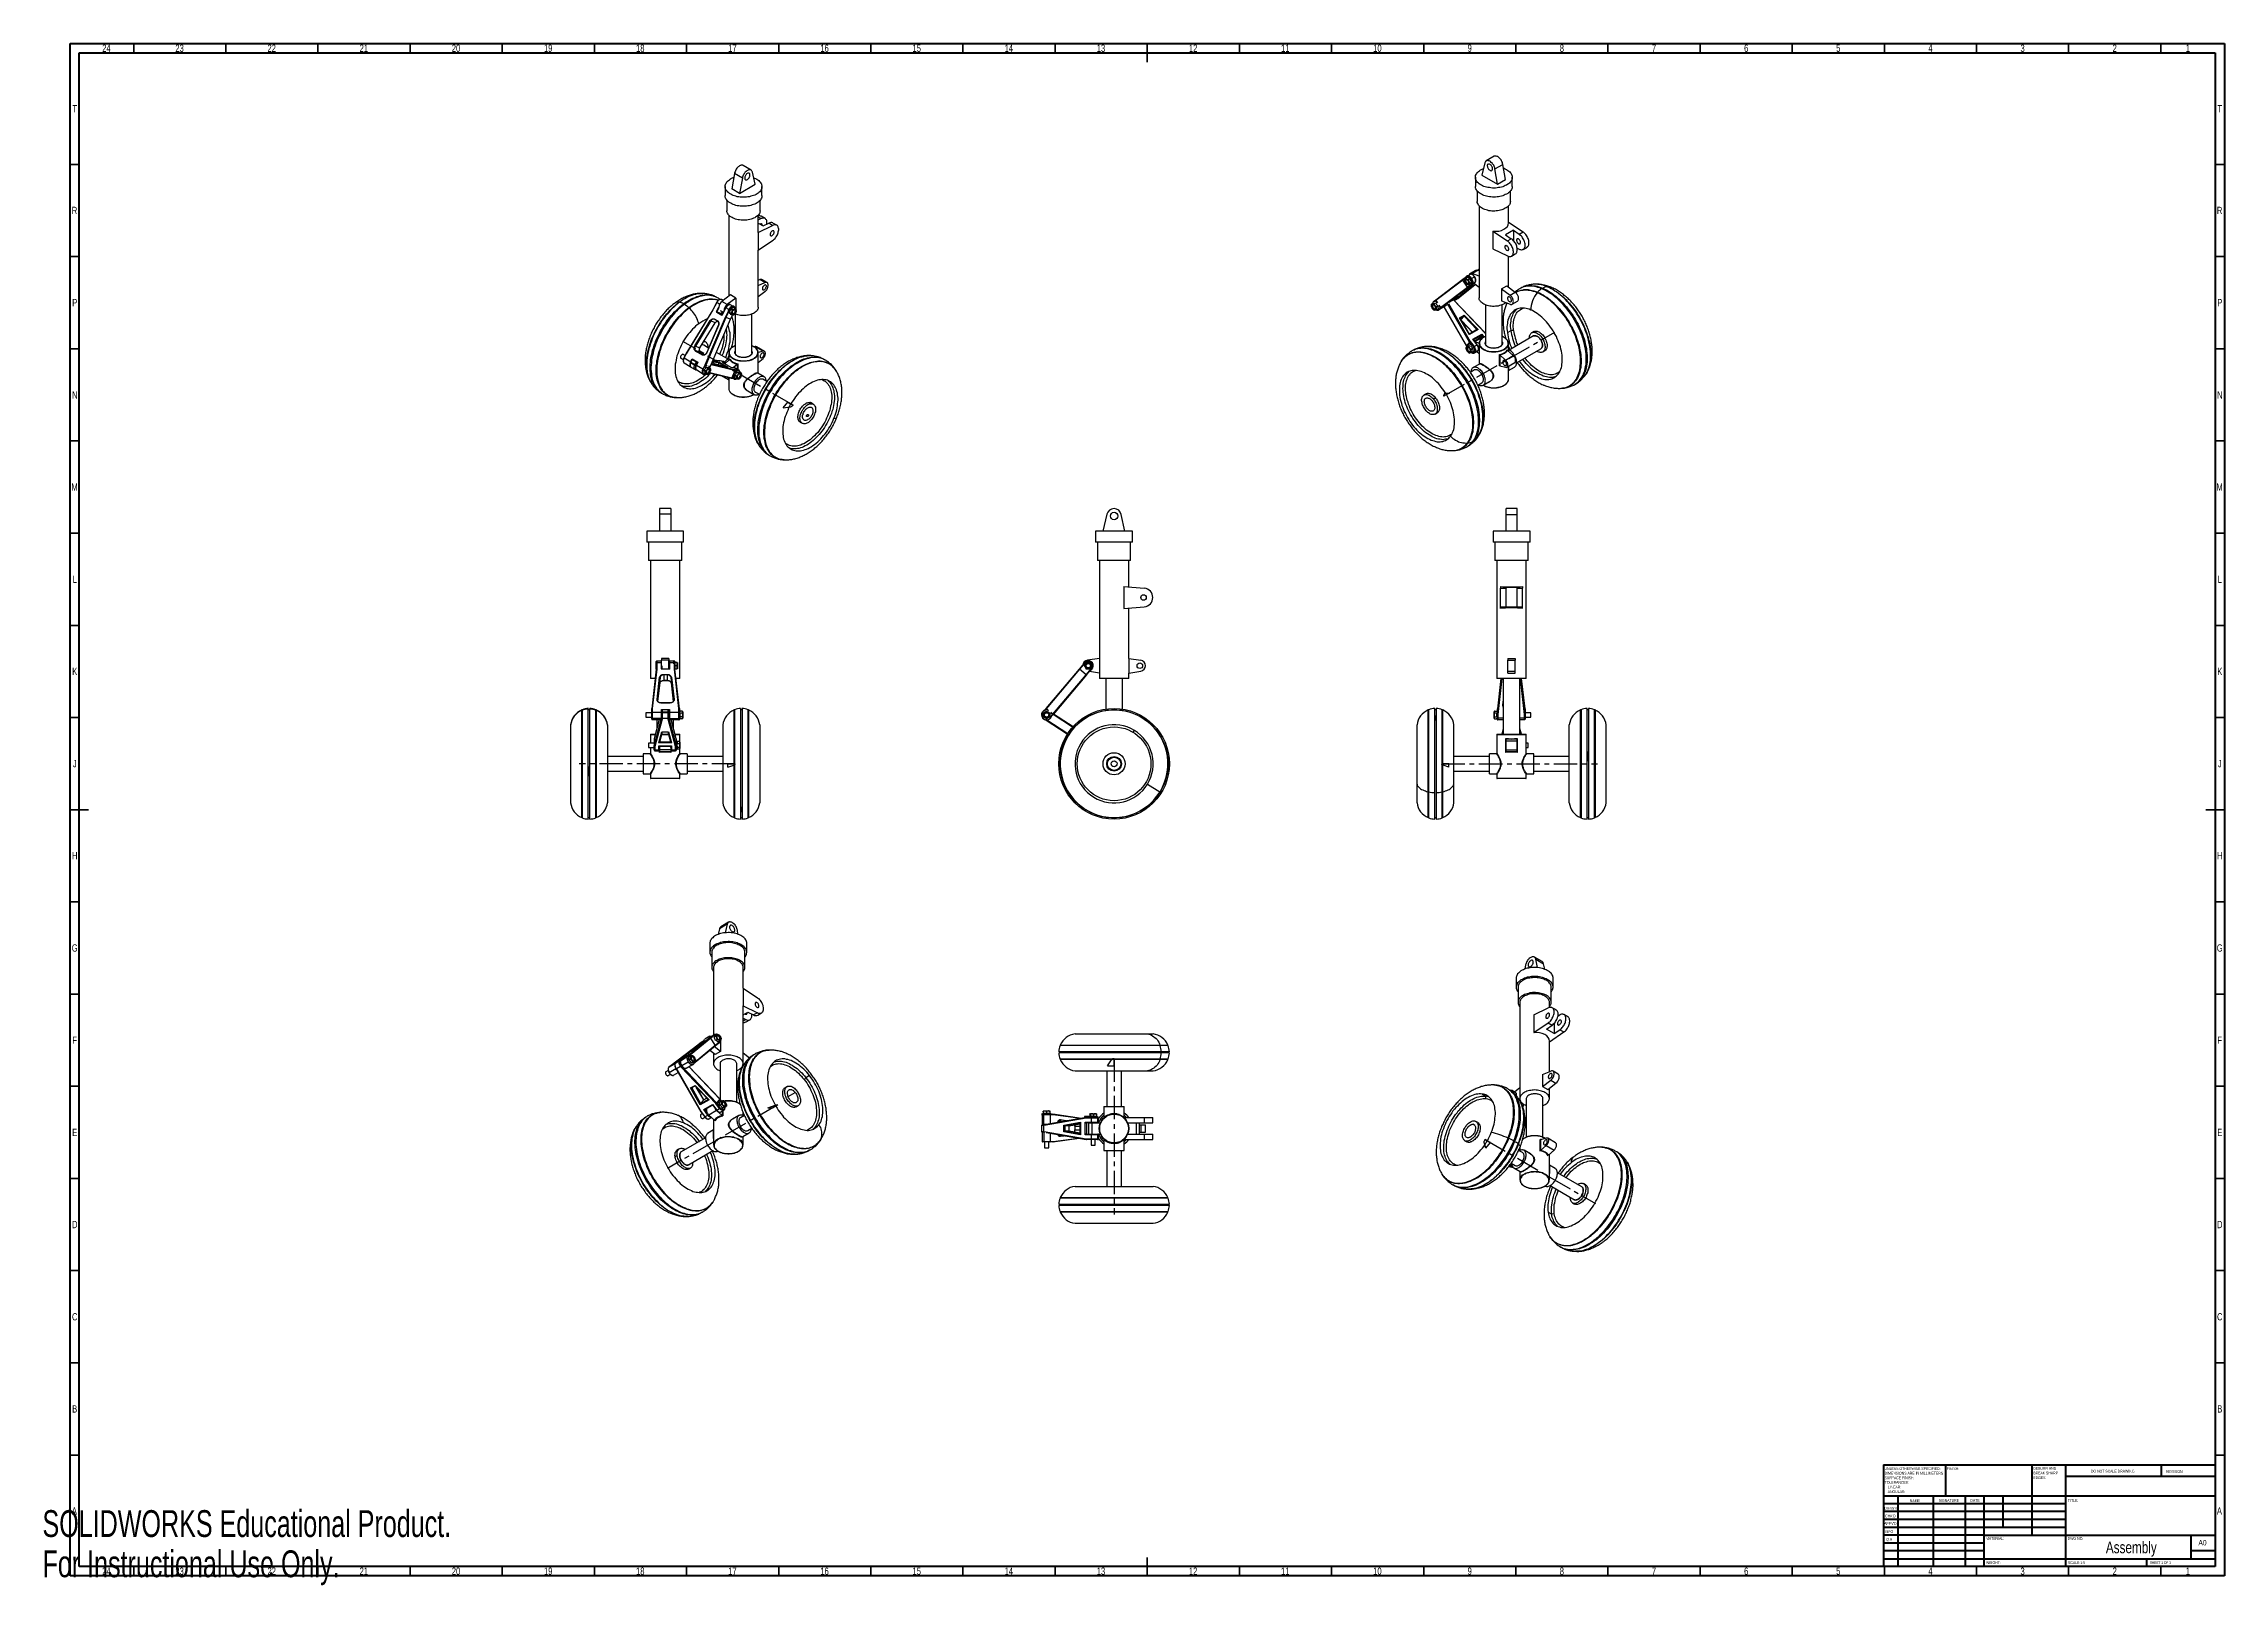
# Model space of a CAD drawing. Header units: millimetres. Extents: x 1 to 1184, y 0 to 836.
import ezdxf

# ---------------------------------------------------------------- set-up
doc = ezdxf.new("R2010")
doc.units = ezdxf.units.MM
doc.linetypes.add('CENTERX2', pattern=[20.32, 12.7, -2.54, 2.54, -2.54])
doc.styles.add('SLDTEXTSTYLE0', font='TXT', dxfattribs={"width": 0.75})
doc.styles.add('SLDTEXTSTYLE1', font='TXT', dxfattribs={"width": 0.686449})
doc.styles.add('SLDTEXTSTYLE2', font='TXT', dxfattribs={"width": 0.6875})
doc.styles.add('SLDTEXTSTYLE3', font='TXT', dxfattribs={"width": 0.7})

msp = doc.modelspace()

# ---------------------------------------------------------------- texts
at = {"color": 7, "linetype": 'Continuous', "lineweight": 0}
for s, insert, char_height, attachment_point, style in [('24', (34.7, 835.5), 3.97, 2, 'SLDTEXTSTYLE0'), ('23', (74.4, 835.5), 3.97, 2, 'SLDTEXTSTYLE0'), ('22', (124.4, 835.5), 3.97, 2, 'SLDTEXTSTYLE0'), ('21', (174.4, 835.5), 3.97, 2, 'SLDTEXTSTYLE0'), ('20', (224.4, 835.5), 3.97, 2, 'SLDTEXTSTYLE0'), ('19', (274.4, 835.5), 3.97, 2, 'SLDTEXTSTYLE0'), ('18', (324.4, 835.5), 3.97, 2, 'SLDTEXTSTYLE0'), ('17', (374.4, 835.5), 3.97, 2, 'SLDTEXTSTYLE0'), ('16', (424.4, 835.5), 3.97, 2, 'SLDTEXTSTYLE0'), ('15', (474.4, 835.5), 3.97, 2, 'SLDTEXTSTYLE0'), ('14', (524.4, 835.5), 3.97, 2, 'SLDTEXTSTYLE0'), ('13', (574.4, 835.5), 3.97, 2, 'SLDTEXTSTYLE0'), ('12', (624.4, 835.5), 3.97, 2, 'SLDTEXTSTYLE0'), ('11', (674.4, 835.5), 3.97, 2, 'SLDTEXTSTYLE0'), ('10', (724.4, 835.5), 3.97, 2, 'SLDTEXTSTYLE0'), ('9', (774.5, 835.5), 3.97, 2, 'SLDTEXTSTYLE0'), ('8', (824.5, 835.5), 3.97, 2, 'SLDTEXTSTYLE0'), ('7', (874.5, 835.5), 3.97, 2, 'SLDTEXTSTYLE0'), ('6', (924.5, 835.5), 3.97, 2, 'SLDTEXTSTYLE0'), ('5', (974.5, 835.5), 3.97, 2, 'SLDTEXTSTYLE0'), ('4', (1024.5, 835.5), 3.97, 2, 'SLDTEXTSTYLE0'), ('3', (1074.5, 835.5), 3.97, 2, 'SLDTEXTSTYLE0'), ('2', (1124.5, 835.5), 3.97, 2, 'SLDTEXTSTYLE0'), ('1', (1164.2, 835.5), 3.97, 2, 'SLDTEXTSTYLE0'), ('T', (17.5, 802.7), 3.97, 2, 'SLDTEXTSTYLE0'), ('T', (1181.5, 802.7), 3.97, 2, 'SLDTEXTSTYLE0'), ('R', (17.4, 747.5), 3.97, 2, 'SLDTEXTSTYLE0'), ('R', (1181.4, 747.5), 3.97, 2, 'SLDTEXTSTYLE0'), ('P', (17.5, 697.5), 3.97, 2, 'SLDTEXTSTYLE0'), ('P', (1181.5, 697.5), 3.97, 2, 'SLDTEXTSTYLE0'), ('N', (17.5, 647.5), 3.97, 2, 'SLDTEXTSTYLE0'), ('N', (1181.5, 647.5), 3.97, 2, 'SLDTEXTSTYLE0'), ('M', (17.4, 597.5), 3.97, 2, 'SLDTEXTSTYLE0'), ('M', (1181.4, 597.5), 3.97, 2, 'SLDTEXTSTYLE0'), ('L', (17.5, 547.5), 3.97, 2, 'SLDTEXTSTYLE0'), ('L', (1181.5, 547.5), 3.97, 2, 'SLDTEXTSTYLE0'), ('K', (17.5, 497.5), 3.97, 2, 'SLDTEXTSTYLE0'), ('K', (1181.5, 497.5), 3.97, 2, 'SLDTEXTSTYLE0'), ('J', (17.5, 447.5), 3.97, 2, 'SLDTEXTSTYLE0'), ('J', (1181.5, 447.5), 3.97, 2, 'SLDTEXTSTYLE0'), ('H', (17.5, 397.5), 3.97, 2, 'SLDTEXTSTYLE0'), ('H', (1181.5, 397.5), 3.97, 2, 'SLDTEXTSTYLE0'), ('G', (17.5, 347.5), 3.97, 2, 'SLDTEXTSTYLE0'), ('G', (1181.5, 347.5), 3.97, 2, 'SLDTEXTSTYLE0'), ('F', (17.5, 297.5), 3.97, 2, 'SLDTEXTSTYLE0'), ('F', (1181.5, 297.5), 3.97, 2, 'SLDTEXTSTYLE0'), ('E', (17.5, 247.5), 3.97, 2, 'SLDTEXTSTYLE0'), ('E', (1181.5, 247.5), 3.97, 2, 'SLDTEXTSTYLE0'), ('D', (17.5, 197.5), 3.97, 2, 'SLDTEXTSTYLE0'), ('D', (1181.5, 197.5), 3.97, 2, 'SLDTEXTSTYLE0'), ('C', (17.5, 147.5), 3.97, 2, 'SLDTEXTSTYLE0'), ('C', (1181.5, 147.5), 3.97, 2, 'SLDTEXTSTYLE0'), ('B', (17.5, 97.5), 3.97, 2, 'SLDTEXTSTYLE0'), ('B', (1181.5, 97.5), 3.97, 2, 'SLDTEXTSTYLE0'), ('FINISH:', (1033.4, 63.9), 1.5, 1, 'SLDTEXTSTYLE0'), ('DO NOT SCALE DRAWING', (1111.6, 62.5), 1.5, 1, 'SLDTEXTSTYLE0'), ('REVISION', (1152.3, 62.3), 1.5, 1, 'SLDTEXTSTYLE0'), ('A', (17.3, 42.2), 3.97, 2, 'SLDTEXTSTYLE0'), ('DRAWN', (999.6, 42.4), 1.5, 1, 'SLDTEXTSTYLE1'), ("CHK'D", (999.9, 38.2), 1.5, 1, 'SLDTEXTSTYLE0'), ('NAME', (1013.3, 46.5), 1.5, 1, 'SLDTEXTSTYLE0'), ('SIGNATURE', (1029, 46.6), 1.5, 1, 'SLDTEXTSTYLE0'), ('DATE', (1046.2, 46.6), 1.5, 1, 'SLDTEXTSTYLE0'), ('TITLE:', (1099.1, 46.6), 1.5, 1, 'SLDTEXTSTYLE0'), ('A', (1181.3, 42.2), 3.97, 2, 'SLDTEXTSTYLE0'), ("APPV'D", (999.4, 34.1), 1.5, 1, 'SLDTEXTSTYLE0'), ('MFG', (1000.1, 29.7), 1.5, 1, 'SLDTEXTSTYLE0'), ('Q.A', (1000.5, 25.5), 1.5, 1, 'SLDTEXTSTYLE0'), ('MATERIAL:', (1054.6, 26), 1.5, 1, 'SLDTEXTSTYLE0'), ('DWG NO.', (1099, 26), 1.5, 1, 'SLDTEXTSTYLE0'), ('Assembly', (1133.5, 23.6), 6.35, 2, 'SLDTEXTSTYLE0'), ('A0', (1169.9, 24.4), 2.91, 1, 'SLDTEXTSTYLE0'), ('WEIGHT:', (1054.6, 12.9), 1.5, 1, 'SLDTEXTSTYLE0'), ('SCALE:1:5', (1099.1, 12.9), 1.5, 1, 'SLDTEXTSTYLE0'), ('SHEET 1 OF 1', (1143.5, 12.9), 1.5, 1, 'SLDTEXTSTYLE2'), ('24', (34.7, 9.5), 3.97, 2, 'SLDTEXTSTYLE0'), ('23', (74.4, 9.5), 3.97, 2, 'SLDTEXTSTYLE0'), ('22', (124.4, 9.5), 3.97, 2, 'SLDTEXTSTYLE0'), ('21', (174.4, 9.5), 3.97, 2, 'SLDTEXTSTYLE0'), ('20', (224.4, 9.5), 3.97, 2, 'SLDTEXTSTYLE0'), ('19', (274.4, 9.5), 3.97, 2, 'SLDTEXTSTYLE0'), ('18', (324.4, 9.5), 3.97, 2, 'SLDTEXTSTYLE0'), ('17', (374.4, 9.5), 3.97, 2, 'SLDTEXTSTYLE0'), ('16', (424.4, 9.5), 3.97, 2, 'SLDTEXTSTYLE0'), ('15', (474.4, 9.5), 3.97, 2, 'SLDTEXTSTYLE0'), ('14', (524.4, 9.5), 3.97, 2, 'SLDTEXTSTYLE0'), ('13', (574.4, 9.5), 3.97, 2, 'SLDTEXTSTYLE0'), ('12', (624.4, 9.5), 3.97, 2, 'SLDTEXTSTYLE0'), ('11', (674.4, 9.5), 3.97, 2, 'SLDTEXTSTYLE0'), ('10', (724.4, 9.5), 3.97, 2, 'SLDTEXTSTYLE0'), ('9', (774.5, 9.5), 3.97, 2, 'SLDTEXTSTYLE0'), ('8', (824.5, 9.5), 3.97, 2, 'SLDTEXTSTYLE0'), ('7', (874.5, 9.5), 3.97, 2, 'SLDTEXTSTYLE0'), ('6', (924.5, 9.5), 3.97, 2, 'SLDTEXTSTYLE0'), ('5', (974.5, 9.5), 3.97, 2, 'SLDTEXTSTYLE0'), ('4', (1024.5, 9.5), 3.97, 2, 'SLDTEXTSTYLE0'), ('3', (1074.5, 9.5), 3.97, 2, 'SLDTEXTSTYLE0'), ('2', (1124.5, 9.5), 3.97, 2, 'SLDTEXTSTYLE0'), ('1', (1164.2, 9.5), 3.97, 2, 'SLDTEXTSTYLE0')]:
    msp.add_mtext(s, dxfattribs=dict(at, insert=insert, char_height=char_height, attachment_point=attachment_point, style=style))
at = {"color": 7, "linetype": 'Continuous', "char_height": 14.549, "attachment_point": 1, "style": 'SLDTEXTSTYLE3'}
for s, insert in [('SOLIDWORKS Educational Product.', (0, 40.6)), ('For Instructional Use Only.', (0, 18.8))]:
    msp.add_mtext(s, dxfattribs=dict(at, insert=insert))

# ---------------------------------------------------------------- blocks, each defined once
blk = doc.blocks.new('SW_NOTE_0')
at = {"color": 0, "linetype": 'Continuous', "lineweight": 0, "char_height": 1.5, "attachment_point": 1, "style": 'SLDTEXTSTYLE0'}
for s, insert in [('UNLESS OTHERWISE SPECIFIED:', (0, 1.9)), ('TOLERANCES:', (0, -5.6)), ('DIMENSIONS ARE IN MILLIMETERS', (0, -0.6)), ('SURFACE FINISH:', (0, -3.1)), ('ANGULAR:', (1.7, -10.6)), ('LINEAR:', (1.7, -8.1))]:
    blk.add_mtext(s, dxfattribs=dict(at, insert=insert))
blk = doc.blocks.new('SW_NOTE_0_1')
at = {"color": 0, "linetype": 'Continuous', "lineweight": 0, "char_height": 1.5, "attachment_point": 1, "style": 'SLDTEXTSTYLE0'}
for s, insert in [('DEBURR AND', (0, 1.9)), ('BREAK SHARP', (0, -0.6)), ('EDGES', (0, -3.1))]:
    blk.add_mtext(s, dxfattribs=dict(at, insert=insert))

# ---------------------------------------------------------------- linework, layer by layer
at = {"color": 7, "linetype": 'Continuous', "lineweight": 70}
for p, q in [((15, 5), (15, 836)), ((15, 836), (1184, 836)), ((20, 10), (20, 831)), ((20, 831), (1179, 831)), ((1179, 831), (1179, 10)), ((1184, 836), (1184, 5)), ((1184, 5), (15, 5)), ((1179, 10), (20, 10))]:
    msp.add_line(p, q, dxfattribs=at)
at = {"color": 7, "linetype": 'Continuous', "lineweight": 35}
for p, q in [((49.5, 831), (49.5, 836)), ((99.5, 831), (99.5, 836)), ((149.5, 831), (149.5, 836)), ((199.5, 831), (199.5, 836)), ((249.5, 831), (249.5, 836)), ((299.5, 831), (299.5, 836)), ((349.5, 831), (349.5, 836)), ((399.5, 831), (399.5, 836)), ((449.5, 831), (449.5, 836)), ((499.5, 831), (499.5, 836)), ((549.5, 831), (549.5, 836)), ((599.5, 836), (599.5, 826)), ((599.5, 831), (599.5, 836)), ((649.5, 831), (649.5, 836)), ((699.5, 831), (699.5, 836)), ((749.5, 831), (749.5, 836)), ((799.5, 831), (799.5, 836)), ((849.5, 831), (849.5, 836)), ((899.5, 831), (899.5, 836)), ((949.5, 831), (949.5, 836)), ((999.5, 831), (999.5, 836)), ((1049.5, 831), (1049.5, 836)), ((1099.5, 831), (1099.5, 836)), ((1149.5, 831), (1149.5, 836)), ((20, 770.5), (15, 770.5)), ((1179, 770.5), (1184, 770.5)), ((20, 720.5), (15, 720.5)), ((1179, 720.5), (1184, 720.5)), ((20, 670.5), (15, 670.5)), ((1179, 670.5), (1184, 670.5)), ((20, 620.5), (15, 620.5)), ((1179, 620.5), (1184, 620.5)), ((20, 570.5), (15, 570.5)), ((1179, 570.5), (1184, 570.5)), ((20, 520.5), (15, 520.5)), ((1179, 520.5), (1184, 520.5)), ((20, 470.5), (15, 470.5)), ((1179, 470.5), (1184, 470.5)), ((15, 420.5), (25, 420.5)), ((20, 420.5), (15, 420.5)), ((1184, 420.5), (1174, 420.5)), ((1179, 420.5), (1184, 420.5)), ((20, 370.5), (15, 370.5)), ((1179, 370.5), (1184, 370.5)), ((20, 320.5), (15, 320.5)), ((1179, 320.5), (1184, 320.5)), ((20, 270.5), (15, 270.5)), ((1179, 270.5), (1184, 270.5)), ((20, 220.5), (15, 220.5)), ((1179, 220.5), (1184, 220.5)), ((20, 170.5), (15, 170.5)), ((1179, 170.5), (1184, 170.5)), ((20, 120.5), (15, 120.5)), ((1179, 120.5), (1184, 120.5)), ((20, 70.5), (15, 70.5)), ((1179, 70.5), (1184, 70.5)), ((599.5, 5), (599.5, 15)), ((49.5, 10), (49.5, 5)), ((99.5, 10), (99.5, 5)), ((149.5, 10), (149.5, 5)), ((199.5, 10), (199.5, 5)), ((249.5, 10), (249.5, 5)), ((299.5, 10), (299.5, 5)), ((349.5, 10), (349.5, 5)), ((399.5, 10), (399.5, 5)), ((449.5, 10), (449.5, 5)), ((499.5, 10), (499.5, 5)), ((549.5, 10), (549.5, 5)), ((599.5, 10), (599.5, 5)), ((649.5, 10), (649.5, 5)), ((699.5, 10), (699.5, 5)), ((749.5, 10), (749.5, 5)), ((799.5, 10), (799.5, 5)), ((849.5, 10), (849.5, 5)), ((899.5, 10), (899.5, 5)), ((949.5, 10), (949.5, 5)), ((999.5, 10), (999.5, 5)), ((1049.5, 10), (1049.5, 5)), ((1099.5, 10), (1099.5, 5)), ((1149.5, 10), (1149.5, 5))]:
    msp.add_line(p, q, dxfattribs=at)
at = {"color": 7, "linetype": 'Continuous', "lineweight": 25}
for p, q in [((384.5, 767.4), (380.3, 769.9)), ((782.7, 771.3), (781.1, 764.7)), ((787.7, 774.9), (783.4, 772.4)), ((788.2, 768.1), (792.4, 770.5)), ((793.9, 762.3), (792.4, 770.5)), ((370.4, 758.5), (370.4, 753.6)), ((375.5, 765.6), (374, 757.2)), ((379.8, 763.1), (375.5, 765.6)), ((379.8, 763.1), (378.2, 754.8)), ((378.2, 754.8), (386.7, 759.7)), ((386.7, 759.7), (385.3, 766.3)), ((390.4, 753.6), (390.4, 758.5)), ((777.6, 763.5), (777.6, 758.6)), ((781.1, 764.7), (789.6, 759.8)), ((789.6, 759.8), (788.2, 768.1)), ((789.6, 759.8), (793.9, 762.3)), ((797.6, 758.6), (797.6, 763.5)), ((371.4, 751.1), (371.4, 745.4)), ((378.2, 754.8), (374, 757.2)), ((389.4, 745.4), (389.4, 751.1)), ((778.6, 756.1), (778.6, 750.4)), ((779.6, 748), (779.6, 698.1)), ((795.6, 738.9), (795.6, 748)), ((796.6, 750.4), (796.6, 756.1)), ((372.4, 743), (372.4, 699)), ((388.4, 733.9), (388.4, 743)), ((389.9, 741.1), (388.4, 741.9)), ((388.4, 740.4), (389.9, 741.1)), ((388.4, 738.6), (391, 737.1)), ((388.4, 733.6), (396.2, 737.4)), ((392.1, 741.2), (390, 742.4)), ((391, 737.1), (394.1, 738.6)), ((396.2, 737.4), (394.1, 738.6)), ((398.5, 737.5), (396.3, 738.7)), ((787.1, 734.3), (787.1, 724.7)), ((787.1, 734.3), (794.9, 729)), ((798.2, 734.8), (793.9, 732.3)), ((795.6, 739.2), (803.4, 733.9)), ((798.2, 734.8), (801.3, 732.7)), ((798.2, 734.8), (798.2, 729.2)), ((801.3, 732.7), (803.4, 733.9)), ((388.4, 733.6), (388.4, 724)), ((388.4, 724), (396.2, 729.3)), ((388.4, 693.1), (388.4, 724)), ((787.1, 724.7), (794.9, 720.9)), ((793.9, 732.3), (797, 730.2)), ((794.9, 729), (797, 730.2)), ((797.1, 720.8), (799.2, 722)), ((800.2, 725), (801.3, 724.5)), ((803.5, 724.4), (805.6, 725.7)), ((774.7, 710.8), (773.6, 710.1)), ((777.6, 713), (774.7, 711.4)), ((775.9, 711.4), (778.7, 713)), ((779.6, 709.9), (775.9, 711.4)), ((779.6, 713.6), (778.7, 713)), ((779.6, 712.7), (778.7, 713)), ((795.6, 704), (795.6, 720.6)), ((357.9, 700.5), (357.3, 700.5)), ((373.3, 699.7), (368.7, 696.2)), ((376.2, 698), (373.3, 699.7)), ((388.4, 707.7), (389.2, 708)), ((388.4, 704.9), (392, 706.4)), ((388.4, 698.8), (392, 701.5)), ((392, 706.4), (389.2, 708)), ((393.2, 706.4), (390.4, 708)), ((770.7, 708), (756.1, 696.9)), ((770.7, 707.8), (756.1, 696.7)), ((758.6, 692.8), (773.2, 703.9)), ((773.4, 703.8), (758.9, 692.7)), ((763.6, 696.1), (771.9, 702.4)), ((763.6, 696.1), (771.9, 702.4)), ((764.1, 696.3), (767.4, 698.3)), ((767.4, 698.3), (767.1, 698.7)), ((768, 697.8), (769.2, 698.7)), ((768.1, 697.8), (769.2, 698.7)), ((769.2, 698.7), (777.4, 705.4)), ((769.2, 698.7), (777.4, 705.4)), ((769.2, 698.7), (769.2, 698.7)), ((769.2, 698.7), (769.2, 698.7)), ((769.4, 700.5), (769.8, 699.9)), ((769.8, 699.9), (776, 704.9)), ((776.4, 705), (770.1, 699.8)), ((772.8, 709.6), (770.7, 708)), ((772.7, 709.4), (770.7, 707.8)), ((773.2, 703.9), (770.7, 707.8)), ((771.9, 702.4), (771.9, 702.4)), ((772.5, 708.9), (773.2, 709.4)), ((772.8, 709.6), (772.9, 709.7)), ((772.8, 709.6), (772.8, 709.6)), ((772.9, 709.7), (772.9, 709.7)), ((773.2, 703.9), (775.2, 705.5)), ((775.5, 705.4), (773.4, 703.8)), ((773.8, 705.1), (773.9, 705.1)), ((774, 708.1), (774.7, 708.5)), ((774, 705.1), (774.7, 705.6)), ((774.4, 704), (775.8, 704.8)), ((774.4, 704), (775.8, 704.8)), ((774.4, 704), (774.4, 704)), ((774.7, 706.2), (775.4, 706.6)), ((775.2, 704.8), (777.3, 706.5)), ((775.2, 704.8), (777.3, 706.5)), ((776.9, 705.8), (775.2, 704.8)), ((775.2, 705.2), (775.2, 705.2)), ((775.3, 708.4), (775.3, 708.5)), ((775.5, 705.5), (775.5, 705.4)), ((775.5, 708.6), (777.1, 709.5)), ((775.8, 704.8), (775.8, 704.8)), ((777.3, 706.5), (776.1, 705.8)), ((776.4, 705.7), (776.7, 705.9)), ((779.6, 703.8), (776.6, 706)), ((777.3, 706.5), (777.3, 706.5)), ((791.8, 703), (794.6, 704.7)), ((791.8, 703), (796.4, 699.6)), ((791.8, 703), (791.8, 696.5)), ((794.6, 704.7), (799.2, 701.2)), ((796.4, 699.6), (799.2, 701.2)), ((799.6, 701.1), (799.5, 701)), ((363.8, 691.6), (349.2, 667.8)), ((363.8, 691.6), (349.3, 667.7)), ((359.6, 661.8), (370.6, 687.6)), ((370.9, 687.5), (359.9, 661.7)), ((362.4, 660.7), (373.4, 686.5)), ((362.4, 660.7), (373.4, 686.5)), ((365.8, 695.6), (363.8, 691.6)), ((365.9, 695.6), (363.8, 691.6)), ((364.8, 686.6), (366.2, 685.8)), ((364.8, 686.4), (366.2, 685.6)), ((365.8, 690.7), (367, 693)), ((367.5, 694.6), (365.9, 695.6)), ((368.7, 688.5), (365.9, 690.2)), ((367.1, 692.7), (366, 690.6)), ((366, 690.6), (368.5, 689.6)), ((368.6, 689.3), (366.1, 690.3)), ((366.1, 690.3), (368.7, 688.8)), ((367.7, 691.3), (369.5, 690.3)), ((368.5, 697.2), (368.4, 697.2)), ((369.4, 696.7), (368.4, 697.2)), ((369.4, 696.7), (368.5, 697.2)), ((368.5, 689.6), (369, 690.5)), ((368.5, 689.6), (369, 690.5)), ((368.9, 689.1), (368.6, 689.3)), ((368.6, 689.3), (368.6, 689.3)), ((368.9, 689.1), (368.6, 689.3)), ((371.6, 694.6), (368.7, 696.2)), ((370.8, 692.8), (368.7, 688.7)), ((370.8, 692.7), (368.7, 688.5)), ((370.6, 687.6), (372.7, 691.6)), ((372.4, 691.8), (370.8, 692.7)), ((372.9, 691.5), (370.9, 687.5)), ((373.4, 686.5), (370.9, 687.5)), ((376.2, 698), (371.6, 694.6)), ((372.7, 691.6), (372.6, 691.7)), ((373.5, 689.7), (372.7, 690.2)), ((373.4, 694.3), (373.3, 694.4)), ((374.6, 693.7), (373.3, 694.4)), ((374.6, 693.7), (373.4, 694.3)), ((374.2, 691.6), (373.4, 692.1)), ((374.2, 688.7), (373.4, 689.1)), ((373.4, 686.5), (374.5, 688.7)), ((373.4, 686.5), (374.5, 688.7)), ((373.8, 693.4), (373.8, 693.4)), ((374.3, 688.7), (374.3, 688.7)), ((375.7, 692.5), (374.9, 692.9)), ((375.2, 693.3), (375.1, 693.3)), ((375.3, 693.3), (375.2, 693.3)), ((375.2, 693.3), (375.3, 693.3)), ((375.9, 689.3), (375.9, 668.3)), ((376.2, 698), (376.2, 692)), ((384.9, 668.3), (384.9, 689.3)), ((753.9, 694.8), (753.8, 694.7)), ((754, 694.8), (754.7, 695.3)), ((755.2, 695), (756, 695.4)), ((755.3, 696.3), (755.5, 696.3)), ((756.1, 696.9), (755.4, 696.3)), ((756.1, 696.7), (755.6, 696.2)), ((755.9, 691.8), (755.9, 691.9)), ((756.1, 696.7), (757, 695.4)), ((756.9, 695.4), (756.1, 696.7)), ((756.5, 693.4), (757.3, 693.9)), ((756.5, 691.7), (757.3, 692.1)), ((757.8, 694.1), (758.6, 692.8)), ((758.6, 692.8), (757.8, 694)), ((758.1, 692), (761.3, 693.9)), ((758.1, 692), (761.2, 693.8)), ((758.1, 692.4), (758.6, 692.8)), ((758.9, 692.7), (758.1, 692.1)), ((760.4, 693.4), (772.7, 672.1)), ((760.4, 693.3), (772.7, 672)), ((761.2, 693.8), (761.3, 693.9)), ((761.3, 693.9), (762.1, 694.5)), ((761.3, 693.9), (761.7, 694.1)), ((761.3, 693.9), (761.3, 693.9)), ((762.1, 694.5), (762.1, 694.5)), ((774.4, 674.1), (762.5, 694.8)), ((762.9, 695.1), (774.8, 674.4)), ((763.6, 696.1), (763.6, 696.1)), ((764, 696.4), (764.1, 696.3)), ((767.5, 698), (764.1, 696.1)), ((782.8, 679), (765.8, 696.8)), ((782.9, 679.1), (765.9, 696.8)), ((766.1, 696.7), (768, 697.8)), ((766.1, 696.7), (767.9, 697.7)), ((767.9, 697.7), (768, 697.8)), ((768, 697.8), (768.1, 697.8)), ((769, 687.3), (771.5, 688.8)), ((774.3, 678.2), (769, 687.3)), ((774.3, 678.5), (769.3, 687.1)), ((771.4, 688.2), (769.4, 687)), ((771.4, 688.2), (769.8, 686.3)), ((778.3, 680.9), (771.4, 688.2)), ((771.5, 688.8), (779.1, 680.9)), ((783.1, 694.3), (783.1, 673.3)), ((791.8, 696.5), (796.4, 694.7)), ((792.1, 673.3), (792.1, 694.3)), ((797.5, 694.7), (800.4, 696.4)), ((354, 672.1), (362.4, 685.8)), ((362.6, 685.6), (354.3, 672)), ((356.8, 671), (365.1, 684.6)), ((356.8, 671), (365.1, 684.6)), ((359.8, 674.2), (359, 674.7)), ((366.7, 683.2), (360.5, 668.4)), ((366.8, 683.2), (360.5, 668.4)), ((365.1, 684.6), (362.6, 685.6)), ((770.2, 685.6), (776, 679.5)), ((770.4, 685.3), (775.9, 679.5)), ((778.4, 680.9), (774.3, 678.5)), ((779.1, 680.9), (774.3, 678.2)), ((776.1, 675.7), (781, 678.4)), ((778.5, 672.6), (776.1, 675.7)), ((778.6, 672.6), (776.5, 675.5)), ((780.8, 677.8), (776.6, 675.4)), ((780.4, 676.6), (777.1, 674.7)), ((777.3, 674.4), (781.2, 676.6)), ((780.8, 677.8), (779.1, 675.8)), ((781.7, 676.5), (780.8, 677.8)), ((781, 678.4), (782.2, 676.8)), ((781.7, 676.5), (781.2, 676.6)), ((783.1, 678.6), (782.8, 679)), ((783.1, 678.9), (782.9, 679.1)), ((794.9, 679.3), (796.9, 680.5)), ((809.1, 677.5), (795.9, 669.8)), ((798.3, 680.4), (796.9, 680.5)), ((809.3, 679.8), (808.1, 679.2)), ((346.5, 665.4), (347.7, 664.6)), ((348.7, 666.8), (347.7, 667.4)), ((349.2, 667.8), (348.1, 665.6)), ((349.3, 667.7), (348.2, 665.5)), ((348.2, 665.5), (351.8, 663.5)), ((348.3, 662.8), (351.5, 660.9)), ((351.6, 663.3), (351.6, 663.1)), ((351.8, 663.1), (351.7, 663)), ((351.7, 663), (354, 661.6)), ((354, 661.8), (351.8, 663.1)), ((351.9, 663.8), (352.6, 665)), ((352.6, 665), (355.7, 663.2)), ((352.7, 664.7), (355.5, 663.1)), ((352.7, 664.7), (352.7, 664.6)), ((354.3, 672), (356.8, 671)), ((357.9, 667.2), (354.5, 669.1)), ((354.7, 669.3), (358.1, 667.3)), ((357.2, 668.3), (354.7, 669.3)), ((355.5, 663.1), (354.8, 661.7)), ((355.7, 663.2), (354.9, 661.7)), ((359.1, 667.2), (357.2, 668.3)), ((357.2, 668.3), (357.2, 668.3)), ((359.1, 667.2), (357.2, 668.3)), ((358.1, 667.3), (358.4, 667.2)), ((361.5, 670.9), (358.8, 672.5)), ((364.4, 662.4), (363.4, 663)), ((364.4, 662.4), (363.4, 663)), ((367, 662.9), (363.5, 663.2)), ((363.7, 663.7), (367.1, 663.4)), ((367.6, 663.9), (363.9, 664.3)), ((367.7, 663.9), (363.9, 664.2)), ((372, 664.8), (365.7, 668.5)), ((367, 662.9), (366.6, 661.9)), ((370.3, 661), (367, 662.9)), ((367.1, 663.4), (371.9, 660.6)), ((369.7, 663.6), (367.6, 663.9)), ((369.7, 663.5), (367.7, 663.9)), ((373.8, 660.3), (369, 663)), ((369, 663), (370.8, 662.7)), ((373.8, 660.3), (369.1, 663)), ((370.9, 662.8), (369.7, 663.5)), ((371, 662.9), (370, 663.4)), ((372.9, 664.6), (370.3, 662.3)), ((372.4, 668.3), (372.4, 664.2)), ((372.9, 664.6), (372.9, 664.6)), ((373, 664.7), (373, 664.9)), ((375.9, 668.3), (375.9, 668.2)), ((386.7, 671.6), (386.2, 671.5)), ((391, 669.2), (386.7, 671.6)), ((391.8, 669.1), (387.5, 671.6)), ((391, 669.2), (388.4, 668.5)), ((388.4, 657.1), (388.4, 668.3)), ((388.4, 663), (391, 665.2)), ((422.9, 663.6), (423.1, 663.5)), ((741.1, 667.3), (740.9, 667.2)), ((774.4, 674.1), (772.7, 672.1)), ((772.7, 672.1), (773, 671.6)), ((772.7, 672), (772.9, 671.6)), ((772.8, 671.5), (772.7, 671.4)), ((772.8, 671.5), (773.6, 672)), ((774, 671.9), (774.8, 672.3)), ((775.3, 672.8), (774.4, 674.1)), ((774.8, 674.4), (776.9, 671.7)), ((774.9, 669.7), (774.9, 669.9)), ((775.4, 670.4), (776.1, 670.8)), ((775.5, 668.6), (776.3, 669.1)), ((776.9, 671.7), (778.5, 672.6)), ((777.1, 668.3), (778.7, 669.2)), ((777.3, 668.5), (778.9, 669.4)), ((777.4, 668.6), (777.3, 668.5)), ((779, 669.5), (777.4, 668.6)), ((779.6, 673.5), (777.6, 674)), ((778.4, 669), (779.6, 668)), ((778.9, 669.4), (779, 669.5)), ((779, 669.4), (779, 669.5)), ((779.6, 673.3), (779.6, 662.1)), ((783.1, 673.3), (783.1, 673.2)), ((790.6, 661.2), (790.6, 667.4)), ((793.9, 664.4), (790.8, 667.2)), ((790.8, 667.2), (790.8, 661.3)), ((790.8, 667.2), (790.8, 667.2)), ((792.1, 673.3), (792.1, 673.3)), ((793.9, 664.4), (798.1, 666.9)), ((794.7, 660.5), (798.9, 663)), ((795, 669.9), (795, 669.7)), ((798.1, 666.9), (795, 669.6)), ((795, 669.6), (795, 669.6)), ((795.6, 669.2), (795.6, 673.3)), ((799.9, 662.9), (813.1, 670.5)), ((814.1, 668.8), (815.3, 669.5)), ((327.9, 658.7), (328.1, 658.6)), ((333.3, 655.6), (333.5, 655.5)), ((351.9, 660.5), (354.2, 659.2)), ((354, 661.6), (354, 661.8)), ((354.6, 661.6), (354.5, 661.4)), ((354.6, 659.1), (354.7, 659.1)), ((354.7, 659.1), (354.9, 659)), ((354.9, 661.7), (358.4, 659.6)), ((355, 659), (358.1, 657.1)), ((358.8, 660.3), (359.6, 661.8)), ((358.9, 660.4), (358.9, 660.3)), ((359.7, 658.5), (358.9, 658.9)), ((359.7, 656.8), (358.9, 657.2)), ((359, 660.3), (359.2, 660.5)), ((359.9, 661.7), (359.3, 660.6)), ((359.9, 661.7), (360.7, 661.4)), ((360.6, 661.3), (359.9, 661.7)), ((360.9, 660.1), (360.2, 660.5)), ((362.2, 660), (361.4, 660.4)), ((361.5, 661), (362.4, 660.7)), ((362.3, 660.7), (361.6, 661)), ((361.9, 657.4), (373.7, 654.6)), ((362, 660.1), (362.3, 660.7)), ((362.1, 660.1), (362.4, 660.7)), ((362.1, 657.6), (374, 654.8)), ((375.7, 658.8), (362.9, 661.8)), ((363.1, 662.3), (375.6, 659.3)), ((371.8, 660.6), (364.4, 662.4)), ((371.9, 660.6), (364.4, 662.4)), ((369.2, 655.5), (372.4, 653.7)), ((370.3, 662.3), (370.3, 662.3)), ((372.4, 654.9), (372.4, 649)), ((373.7, 654.6), (375.1, 654.3)), ((376, 659.9), (373.8, 660.3)), ((376.1, 659.8), (373.8, 660.3)), ((375.7, 658.8), (374, 654.8)), ((374, 654.8), (374.9, 654.6)), ((377.2, 662.2), (374.8, 660.1)), ((375.6, 659.3), (377.7, 659)), ((376.6, 658.6), (375.7, 658.8)), ((376.4, 655.8), (375.7, 656.2)), ((376.6, 654.1), (375.8, 654.6)), ((377.7, 659), (376.1, 659.8)), ((377.9, 658.8), (376.4, 659.7)), ((377.6, 657.4), (376.8, 657.9)), ((377.2, 662.2), (377.2, 662.2)), ((377.2, 659.3), (377.2, 662.2)), ((377.4, 662.4), (377.4, 659.2)), ((379, 657.5), (378.2, 658)), ((379, 657.5), (379, 657.5)), ((391.6, 655.3), (388.2, 657.2)), ((393.1, 652.7), (390.9, 654)), ((427, 662.2), (426.8, 662.3)), ((766.5, 656.2), (766.3, 656.1)), ((769.3, 657.9), (769.2, 657.8)), ((770.6, 655.9), (770.4, 656.2)), ((770.6, 655.9), (770.6, 655.9)), ((771.8, 659.3), (771.7, 659.2)), ((777.1, 659), (774.9, 657.7)), ((779.8, 662.2), (776.3, 660.3)), ((778.9, 650.8), (781.1, 652)), ((781.8, 650.7), (785.3, 652.7)), ((790.8, 661.3), (793.9, 660.5)), ((790.8, 661.3), (790.8, 661.3)), ((795.6, 654), (795.6, 661)), ((795.6, 658.7), (798.8, 660.5)), ((339.2, 645.5), (339.4, 645.4)), ((382.7, 647.7), (386.1, 645.7)), ((386.9, 647), (389.1, 645.8)), ((416.4, 641.4), (417.5, 640.7)), ((418.3, 640.5), (417.2, 641.1)), ((750.8, 646.1), (749.7, 645.5)), ((756, 643.8), (754.9, 643.2)), ((828.6, 650.4), (828.8, 650.5)), ((411.2, 630.7), (412.3, 630.1)), ((755.7, 635.1), (756.8, 635.7)), ((770.1, 616.6), (770.3, 616.7)), ((773.9, 617.9), (774.2, 618.1)), ((779.4, 623.6), (779.7, 624.1)), ((397.6, 611.7), (397.8, 611.6)), ((765.8, 615.3), (766.3, 615.3)), ((340.9, 583.8), (334.9, 583.8)), ((334.9, 583.8), (334.9, 580.8)), ((340.9, 580.8), (334.9, 580.8)), ((334.9, 580.8), (334.9, 571.6)), ((340.9, 583.8), (340.9, 580.8)), ((340.9, 580.8), (340.9, 571.6)), ((577.6, 580.8), (575.4, 571.6)), ((587.4, 571.6), (585.4, 580.7)), ((800.2, 583.8), (794.2, 583.8)), ((794.2, 580.7), (794.2, 583.8)), ((794.2, 571.6), (794.2, 580.7)), ((794.2, 580.7), (800.2, 580.7)), ((800.2, 580.7), (800.2, 583.8)), ((800.2, 571.6), (800.2, 580.7)), ((327.9, 571.6), (327.9, 565.6)), ((347.9, 571.6), (327.9, 571.6)), ((347.9, 565.6), (347.9, 571.6)), ((571.5, 571.6), (571.5, 565.6)), ((591.5, 571.6), (571.5, 571.6)), ((591.5, 565.6), (591.5, 571.6)), ((787.2, 571.6), (787.2, 565.6)), ((807.2, 571.6), (787.2, 571.6)), ((807.2, 565.6), (807.2, 571.6)), ((347.9, 565.6), (327.9, 565.6)), ((328.9, 565.6), (328.9, 555.6)), ((346.9, 555.6), (346.9, 565.6)), ((591.5, 565.6), (571.5, 565.6)), ((572.5, 565.6), (572.5, 555.6)), ((590.5, 555.6), (590.5, 565.6)), ((807.2, 565.6), (787.2, 565.6)), ((788.2, 565.6), (788.2, 555.6)), ((806.2, 555.6), (806.2, 565.6)), ((346.9, 555.6), (328.9, 555.6)), ((329.9, 555.6), (329.9, 491.6)), ((345.9, 491.6), (345.9, 555.6)), ((590.5, 555.6), (572.5, 555.6)), ((573.5, 555.6), (573.5, 502.6)), ((589.5, 541.3), (589.5, 555.6)), ((806.2, 555.6), (788.2, 555.6)), ((789.2, 555.6), (789.2, 491.6)), ((805.2, 491.6), (805.2, 555.6)), ((586.8, 541.5), (586.8, 529.7)), ((586.8, 541.5), (597.9, 540.6)), ((791.2, 541.5), (791.2, 540.6)), ((791.2, 530.6), (791.2, 540.6)), ((791.2, 540.6), (794.2, 540.6)), ((800.2, 541), (794.2, 541)), ((794.2, 541), (794.2, 540.6)), ((794.2, 530.6), (794.2, 540.6)), ((800.2, 541), (800.2, 540.6)), ((800.2, 540.6), (803.2, 540.6)), ((800.2, 530.6), (800.2, 540.6)), ((803.2, 541.5), (803.2, 540.6)), ((803.2, 530.6), (803.2, 540.6)), ((586.8, 529.7), (597.9, 530.6)), ((589.5, 502.6), (589.5, 530)), ((791.2, 530.6), (794.2, 530.6)), ((791.2, 529.7), (791.2, 530.6)), ((794.2, 530.3), (794.2, 530.6)), ((800.2, 530.3), (794.2, 530.3)), ((800.2, 530.6), (803.2, 530.6)), ((800.2, 530.3), (800.2, 530.6)), ((803.2, 529.7), (803.2, 530.6)), ((333.1, 500.1), (333.1, 500.9)), ((333.1, 496.7), (333.1, 500.1)), ((335.9, 501.1), (333.3, 501.1)), ((333.3, 501.1), (333.3, 500.2)), ((333.3, 500.2), (333.3, 496.8)), ((335.9, 500.2), (333.3, 500.2)), ((339.9, 502.6), (335.9, 502.6)), ((335.9, 502.6), (335.9, 501.6)), ((339.9, 501.6), (335.9, 501.6)), ((335.9, 499), (335.9, 501.6)), ((335.9, 497), (335.9, 499)), ((336.1, 498.6), (336.1, 496.8)), ((339.9, 502.6), (339.9, 501.6)), ((339.9, 496.7), (339.9, 501.6)), ((340.1, 499.8), (339.9, 499.8)), ((339.9, 497.4), (340.1, 497.4)), ((340.1, 500.1), (340.1, 500.9)), ((340.1, 496.7), (340.1, 500.1)), ((342.6, 501.1), (340.3, 501.1)), ((340.3, 501.1), (340.3, 500.2)), ((340.3, 500.2), (340.3, 496.7)), ((342.6, 500.2), (340.3, 500.2)), ((342.6, 499.7), (342.6, 501.2)), ((342.7, 499.6), (342.7, 501.3)), ((342.9, 501.1), (342.8, 501.1)), ((342.9, 500.2), (342.8, 500.2)), ((342.9, 500.2), (342.9, 501.1)), ((342.9, 496.8), (342.9, 500.2)), ((343.1, 500.9), (343.1, 500.1)), ((344.2, 500.4), (343.1, 500.4)), ((343.1, 500.1), (343.1, 496.7)), ((344.2, 498.6), (343.1, 498.6)), ((344.6, 500.3), (344.6, 497)), ((562.7, 496.8), (565.6, 500.2)), ((565.7, 500.1), (562.8, 496.7)), ((565.6, 500.2), (565.7, 500.1)), ((566.3, 493.7), (569.2, 497.1)), ((573.5, 502.6), (567, 501.6)), ((569.1, 500.5), (569, 500.4)), ((569.4, 497), (569.2, 497.1)), ((573.5, 502.6), (573.5, 494.6)), ((589.5, 502.6), (596, 501.6)), ((589.5, 502.6), (589.5, 494.6)), ((795.2, 502.6), (799.2, 502.6)), ((795.2, 502.6), (795.2, 501.6)), ((795.2, 495.7), (795.2, 501.6)), ((795.2, 501.6), (799.2, 501.6)), ((799.2, 502.6), (799.2, 501.6)), ((799.2, 495.7), (799.2, 501.6)), ((332.5, 491.6), (329.9, 491.6)), ((333.1, 496.7), (330.6, 475.3)), ((333.3, 496.8), (330.8, 475.4)), ((333.5, 480.2), (334.9, 492.4)), ((335.1, 492.2), (333.7, 480)), ((334, 479.2), (335.1, 489.3)), ((334, 479.2), (335.1, 489.3)), ((335.1, 489.3), (335.1, 492.2)), ((335.1, 489.3), (335.1, 489.3)), ((340.1, 496.7), (336.3, 496.7)), ((340.3, 496.7), (336.3, 496.7)), ((336.3, 496.7), (336.3, 496.7)), ((337.1, 493.9), (339.1, 493.9)), ((337.1, 493.9), (337.1, 493.6)), ((337.1, 493.6), (337.1, 490.7)), ((339.1, 493.6), (337.1, 493.6)), ((337.1, 490.7), (339.1, 490.7)), ((337.1, 490.7), (337.1, 490.6)), ((337.1, 490.6), (339.1, 490.6)), ((339.1, 493.9), (339.1, 493.6)), ((339.1, 490.7), (339.1, 493.6)), ((339.1, 490.7), (339.1, 490.6)), ((342.5, 480), (341.1, 492.2)), ((341.1, 492.2), (341.1, 489.3)), ((341.1, 489.3), (342.2, 479.2)), ((341.1, 489.3), (341.1, 489.3)), ((341.1, 489.3), (342.2, 479.2)), ((341.3, 492.4), (342.7, 480.2)), ((345.4, 475.4), (342.9, 496.8)), ((344.2, 496.8), (343.1, 496.8)), ((345.6, 475.3), (343.1, 496.7)), ((345.9, 491.6), (343.7, 491.6)), ((544.6, 475.4), (562.7, 496.8)), ((562.8, 496.7), (544.7, 475.3)), ((548.3, 472.3), (566.3, 493.7)), ((566.5, 493.6), (548.4, 472.2)), ((566.3, 493.7), (562.8, 496.7)), ((569.4, 497), (566.5, 493.6)), ((573.5, 494.6), (568.1, 495.5)), ((573.5, 494.6), (573.5, 491.6)), ((589.5, 491.6), (573.5, 491.6)), ((577, 491.6), (577, 475)), ((586, 475), (586, 491.6)), ((589.5, 494.6), (596, 495.7)), ((589.5, 491.6), (589.5, 494.6)), ((805.2, 491.6), (789.2, 491.6)), ((791.4, 491.6), (789.5, 475.3)), ((789.5, 472.3), (791.8, 491.6)), ((791.4, 491.6), (789.5, 475.3)), ((792, 491.6), (789.7, 472.2)), ((792.7, 491.6), (792.7, 461.4)), ((795.2, 495.7), (799.2, 495.7)), ((795.2, 494.6), (795.2, 495.7)), ((795.2, 494.6), (799.2, 494.6)), ((799.2, 494.6), (799.2, 495.7)), ((801.7, 461.4), (801.7, 491.6)), ((804.3, 472.2), (802, 491.6)), ((802.2, 491.6), (804.5, 472.3)), ((804.5, 475.3), (802.6, 491.6)), ((804.5, 475.3), (802.6, 491.6)), ((292.9, 474.6), (292.6, 474.6)), ((292.6, 474.3), (292.6, 474.6)), ((292.6, 441.3), (292.6, 474.3)), ((292.9, 474.7), (292.9, 474.4)), ((292.9, 474.4), (292.9, 416.1)), ((296.2, 475.1), (296.2, 475.4)), ((296.2, 415.4), (296.2, 475.1)), ((296.9, 474.6), (296.2, 474.6)), ((296.9, 475.4), (296.9, 475.1)), ((296.9, 475.1), (296.9, 415.4)), ((300.2, 474.4), (300.2, 474.7)), ((300.5, 474.6), (300.2, 474.6)), ((300.2, 416.1), (300.2, 474.4)), ((300.5, 474.6), (300.5, 474.3)), ((300.5, 474.3), (300.5, 441.3)), ((330.6, 473.4), (330.6, 475.3)), ((330.6, 470.1), (330.6, 473.4)), ((330.8, 475.4), (330.8, 473.5)), ((330.8, 473.5), (330.8, 470)), ((330.8, 473.5), (335.9, 473.5)), ((333.7, 480), (333.7, 479.7)), ((340.5, 478.4), (335.7, 478.4)), ((335.7, 478.4), (335.7, 478.3)), ((340.5, 478.3), (335.7, 478.3)), ((335.9, 474.9), (340.3, 474.9)), ((335.9, 473.5), (335.9, 474.9)), ((335.9, 470), (335.9, 473.5)), ((335.9, 473.5), (335.9, 473.5)), ((336.1, 474.6), (336.1, 474.5)), ((340.1, 474.6), (336.1, 474.6)), ((336.3, 474.6), (336.3, 473.5)), ((336.3, 473.5), (336.3, 473.3)), ((339.5, 473.5), (336.3, 473.5)), ((339.5, 473.5), (339.5, 474.6)), ((339.5, 473.3), (339.5, 473.5)), ((339.9, 474.2), (339.9, 473.3)), ((340.1, 473.4), (340.1, 474.6)), ((340.1, 470.1), (340.1, 473.4)), ((340.3, 474.9), (340.3, 473.5)), ((340.3, 473.5), (340.3, 470)), ((340.3, 473.5), (345.4, 473.5)), ((340.5, 478.4), (340.5, 478.3)), ((342.5, 479.8), (342.5, 480)), ((342.5, 479.7), (342.5, 480)), ((345.4, 474.1), (345.4, 475.4)), ((345.4, 469.3), (345.4, 474.1)), ((345.6, 475.3), (345.6, 474.4)), ((345.6, 474.2), (345.6, 474.3)), ((345.6, 469.2), (345.6, 474.2)), ((347, 474), (345.9, 474)), ((347.4, 473.6), (347.4, 470.2)), ((375.6, 474.6), (375.3, 474.6)), ((375.3, 416.2), (375.3, 474.6)), ((375.6, 474.7), (375.6, 416.1)), ((378.9, 415.4), (378.9, 475.4)), ((379.6, 474.6), (378.9, 474.6)), ((379.6, 475.4), (379.6, 415.4)), ((382.9, 416.1), (382.9, 474.7)), ((383.2, 474.6), (382.9, 474.6)), ((383.2, 474.6), (383.2, 416.2)), ((542.5, 473.3), (542.6, 473.5)), ((542.6, 473.5), (542.7, 473.5)), ((543.5, 474.2), (543.8, 474.3)), ((543.6, 474.3), (544.6, 475.4)), ((544.7, 475.3), (543.9, 474.4)), ((544.6, 475.4), (544.7, 475.3)), ((544.7, 475.3), (544.7, 475.3)), ((544.7, 475.3), (545.9, 474.3)), ((545.8, 474.4), (544.7, 475.3)), ((752.2, 474.6), (751.9, 474.6)), ((751.9, 470.3), (751.9, 474.6)), ((752.2, 474.7), (752.2, 430.2)), ((755.5, 429.8), (755.5, 475.4)), ((756.2, 474.6), (755.5, 474.6)), ((756.2, 475.4), (756.2, 429.8)), ((759.5, 430.2), (759.5, 474.7)), ((759.8, 474.6), (759.5, 474.6)), ((759.8, 474.6), (759.8, 470.3)), ((787.7, 470.5), (787.7, 473.6)), ((788, 474), (787.9, 474)), ((788.1, 474), (789.2, 474)), ((789.5, 474.4), (789.5, 475.3)), ((789.5, 475.3), (789.5, 474.3)), ((789.5, 475.3), (789.5, 475.3)), ((792.4, 476.9), (792.7, 479.4)), ((792.6, 477), (792.7, 477.8)), ((792.6, 476.7), (792.7, 476.4)), ((804.5, 472.3), (804.5, 475.3)), ((804.5, 475.3), (804.5, 472.3)), ((804.5, 475.3), (804.5, 475.3)), ((834.9, 474.6), (834.6, 474.6)), ((834.6, 416.2), (834.6, 474.6)), ((834.9, 474.7), (834.9, 416.1)), ((838.2, 415.4), (838.2, 475.4)), ((838.9, 474.6), (838.2, 474.6)), ((838.9, 475.4), (838.9, 415.4)), ((842.2, 416.1), (842.2, 474.7)), ((842.5, 474.6), (842.2, 474.6)), ((842.5, 474.6), (842.5, 416.2)), ((286.6, 466.6), (286.6, 466.4)), ((286.6, 466.4), (286.6, 442.4)), ((306.6, 466.6), (306.6, 466.4)), ((306.6, 466.4), (306.6, 442.4)), ((330.6, 473.1), (327.4, 473.1)), ((327.4, 473.1), (327.4, 470.7)), ((327.4, 470.7), (330.6, 470.7)), ((330.6, 469.6), (330.6, 470.1)), ((335.9, 470), (330.8, 470)), ((330.8, 470), (330.8, 469.4)), ((330.8, 469.4), (335.7, 469.4)), ((334.7, 469.4), (331.9, 458.9)), ((331.9, 455.2), (335.7, 469.4)), ((334.7, 469.4), (331.9, 458.9)), ((336.3, 469.7), (332.3, 454.8)), ((333.4, 469.4), (333.4, 464.5)), ((334.5, 456.8), (336.1, 462.7)), ((335, 457.3), (336.4, 462.7)), ((335.9, 469.6), (335.9, 470)), ((336.1, 462.7), (339.7, 462.7)), ((336.3, 473.3), (336.3, 469.9)), ((336.3, 473.3), (339.5, 473.3)), ((339.5, 469.9), (336.3, 469.9)), ((336.3, 469.9), (336.3, 469.7)), ((336.3, 462.7), (339.5, 462.7)), ((339.4, 462.7), (340.8, 457.3)), ((339.5, 469.9), (339.5, 473.3)), ((339.5, 469.7), (339.5, 469.9)), ((343.5, 454.8), (339.5, 469.7)), ((339.7, 462.7), (341.3, 456.8)), ((339.9, 473.3), (339.9, 473.1)), ((340.1, 473.1), (339.9, 473.1)), ((339.9, 473.1), (339.9, 470.2)), ((339.9, 470.7), (340.1, 470.7)), ((339.9, 470.2), (339.9, 470.1)), ((339.9, 470.1), (343.9, 455.2)), ((340.1, 469.6), (340.1, 470.1)), ((340.3, 470), (345.4, 470)), ((340.3, 470), (340.3, 469.4)), ((340.3, 469.4), (345.4, 469.4)), ((343.9, 458.9), (341.1, 469.4)), ((343.9, 458.9), (341.1, 469.4)), ((342.4, 464.5), (342.4, 469.4)), ((347, 472.9), (345.9, 472.9)), ((347, 470.8), (345.9, 470.8)), ((347, 469.8), (345.9, 469.8)), ((347.1, 469.8), (347.2, 469.9)), ((369.2, 466.6), (369.2, 424.2)), ((389.2, 466.6), (389.2, 424.2)), ((542.6, 473.3), (542.5, 473.3)), ((556.1, 461.4), (544.1, 469.3)), ((545, 469.2), (556.4, 461.8)), ((547.1, 473.3), (548.3, 472.3)), ((548.2, 472.3), (547.1, 473.3)), ((548.4, 472.2), (547.4, 471.1)), ((547.5, 471.4), (548.2, 472.3)), ((548.3, 472.3), (548.2, 472.3)), ((548.2, 472.3), (548.4, 472.2)), ((559, 465.3), (548.4, 472.2)), ((548.7, 472.5), (559.3, 465.6)), ((591.9, 462.5), (592.5, 463.5)), ((745.9, 463.5), (745.9, 466.6)), ((745.9, 434.4), (745.9, 463.5)), ((751.9, 430.2), (751.9, 470.3)), ((752.2, 470.3), (751.9, 470.3)), ((755.6, 470.3), (755.5, 470.3)), ((755.6, 471.5), (756.1, 471.5)), ((755.6, 470.3), (755.6, 471.5)), ((755.6, 469), (755.6, 470.3)), ((756.1, 469), (755.6, 469)), ((756.1, 471.5), (756.1, 470.3)), ((756.1, 470.3), (756.1, 469)), ((756.2, 470.3), (756.1, 470.3)), ((759.8, 470.3), (759.5, 470.3)), ((759.8, 470.3), (759.8, 430.2)), ((765.9, 463.5), (765.9, 466.6)), ((765.9, 434.4), (765.9, 463.5)), ((787.7, 470.2), (787.7, 470.5)), ((788.1, 473), (789.2, 473)), ((788.1, 470.9), (789.2, 470.9)), ((788.1, 469.8), (789.2, 469.8)), ((789.5, 472.3), (789.5, 473.3)), ((789.5, 473.3), (789.5, 472.3)), ((789.5, 471.4), (789.5, 472.3)), ((789.5, 471.3), (789.5, 469.2)), ((789.7, 472.2), (789.7, 470.8)), ((789.7, 470.8), (789.7, 469.3)), ((789.7, 470.3), (792.7, 470.3)), ((789.7, 469.4), (792.7, 469.4)), ((792.7, 464.5), (791.9, 461.4)), ((792.7, 463.3), (792.2, 461.4)), ((801.7, 470.3), (804.3, 470.3)), ((801.7, 469.4), (804.3, 469.4)), ((802.5, 461.4), (801.7, 464.5)), ((802.2, 461.4), (801.7, 463.3)), ((804.3, 470.3), (804.3, 472.2)), ((804.3, 469.4), (804.3, 470.3)), ((807.7, 473.1), (804.5, 473.1)), ((804.5, 472.3), (804.5, 470.4)), ((804.5, 470.7), (807.7, 470.7)), ((804.5, 470.4), (804.5, 469.6)), ((807.7, 470.9), (807.7, 473.1)), ((807.7, 470.7), (807.7, 470.9)), ((828.5, 424.2), (828.5, 466.6)), ((848.5, 424.2), (848.5, 466.6)), ((329.7, 450.9), (325.9, 450.9)), ((325.9, 450.9), (325.9, 439.9)), ((331.9, 456.6), (328.9, 456.6)), ((328.9, 456.6), (328.9, 454.2)), ((328.9, 454.2), (331.9, 454.2)), ((329.9, 461.2), (329.9, 456.6)), ((332.5, 461.2), (329.9, 461.2)), ((329.9, 454.2), (329.9, 451.1)), ((330.1, 461.4), (332.6, 461.4)), ((331.9, 458.9), (331.9, 455.2)), ((331.9, 453.3), (331.9, 455.2)), ((331.9, 452.9), (331.9, 453.3)), ((332.3, 454.8), (332.3, 452.9)), ((332.3, 452.9), (334.5, 452.9)), ((332.3, 452.9), (332.3, 452.5)), ((332.3, 452.5), (334.5, 452.5)), ((341.3, 456.8), (334.5, 456.8)), ((334.5, 452.9), (334.5, 455.1)), ((334.5, 455.1), (341.3, 455.1)), ((334.5, 452.5), (334.5, 452.9)), ((334.7, 455), (341.1, 455)), ((334.8, 451.6), (334.8, 452.6)), ((334.9, 455), (334.9, 454.2)), ((334.9, 454.2), (334.9, 453)), ((340.9, 453), (334.9, 453)), ((334.9, 453), (334.9, 451.8)), ((334.9, 451.8), (334.9, 451.8)), ((335, 457.4), (340.8, 457.4)), ((339.8, 461.2), (336, 461.2)), ((339.8, 461.1), (336, 461.1)), ((336.1, 461.4), (339.7, 461.4)), ((340.9, 454.2), (340.9, 455)), ((340.9, 454.2), (340.9, 453)), ((340.9, 453), (340.9, 451.8)), ((340.9, 451.8), (340.9, 451.8)), ((341, 452.6), (341, 451.6)), ((341.3, 455.1), (341.3, 452.9)), ((341.3, 452.9), (343.5, 452.9)), ((341.3, 452.9), (341.3, 452.5)), ((341.3, 452.5), (343.5, 452.5)), ((343.2, 461.4), (345.7, 461.4)), ((345.9, 461.2), (343.3, 461.2)), ((343.5, 452.9), (343.5, 454.8)), ((343.5, 452.5), (343.5, 452.9)), ((343.9, 458.9), (343.9, 455.2)), ((343.9, 455.2), (343.9, 454.3)), ((343.9, 452.8), (343.9, 454.3)), ((344.1, 455.1), (344.1, 458)), ((344.1, 452.7), (344.1, 455.1)), ((345.5, 457.5), (344.4, 457.5)), ((345.5, 456.2), (344.4, 456.2)), ((345.5, 454.2), (344.4, 454.2)), ((345.5, 453.3), (344.4, 453.3)), ((345.9, 457.1), (345.9, 461.2)), ((345.9, 457.1), (345.9, 453.7)), ((345.9, 451.1), (345.9, 453.7)), ((349.9, 450.9), (346.1, 450.9)), ((349.9, 450.9), (349.9, 439.9)), ((789, 450.9), (785.2, 450.9)), ((785.2, 439.9), (785.2, 450.9)), ((789.2, 461.2), (789.2, 451.1)), ((797.2, 461.2), (789.2, 461.2)), ((789.4, 461.4), (797.2, 461.4)), ((794.1, 451.6), (794.1, 459.2)), ((794.2, 457.8), (794.2, 459)), ((794.2, 459), (794.2, 459)), ((794.2, 453), (794.2, 457.8)), ((794.2, 457.8), (800.2, 457.8)), ((794.2, 453), (800.2, 453)), ((794.2, 451.8), (794.2, 453)), ((794.2, 451.8), (794.2, 451.8)), ((797.2, 461.4), (805, 461.4)), ((805.2, 461.2), (797.2, 461.2)), ((800.2, 457.8), (800.2, 459)), ((800.2, 459), (800.2, 459)), ((800.2, 453), (800.2, 457.8)), ((800.2, 451.8), (800.2, 453)), ((800.2, 451.8), (800.2, 451.8)), ((800.3, 459.2), (800.3, 451.6)), ((805.2, 451.1), (805.2, 461.2)), ((806.2, 456.6), (805.2, 456.6)), ((805.2, 454.2), (806.2, 454.2)), ((809.2, 450.9), (805.4, 450.9)), ((806.2, 455.5), (806.2, 456.6)), ((806.2, 454.2), (806.2, 455.5)), ((809.2, 439.9), (809.2, 450.9)), ((838.3, 451.9), (838.8, 451.9)), ((838.3, 447.1), (838.3, 451.9)), ((838.8, 451.9), (838.8, 447.1)), ((286.6, 442.4), (286.6, 424.2)), ((292.6, 416.2), (292.6, 441.3)), ((292.6, 441.3), (292.9, 441.3)), ((296.2, 441.3), (296.3, 441.3)), ((296.3, 443.7), (296.8, 443.7)), ((296.3, 441.3), (296.3, 443.7)), ((296.3, 438.9), (296.3, 441.3)), ((296.8, 438.9), (296.3, 438.9)), ((296.8, 443.7), (296.8, 441.3)), ((296.8, 441.3), (296.8, 438.9)), ((296.8, 441.3), (296.9, 441.3)), ((300.2, 441.3), (300.5, 441.3)), ((300.5, 441.3), (300.5, 416.2)), ((325.9, 449.4), (306.6, 449.4)), ((306.6, 442.4), (306.6, 424.2)), ((306.6, 441.4), (325.9, 441.4)), ((325.9, 439.9), (329.7, 439.9)), ((329.9, 439.7), (329.9, 437.6)), ((345.9, 437.6), (345.9, 439.7)), ((346.1, 439.9), (349.9, 439.9)), ((369.2, 449.4), (349.9, 449.4)), ((349.9, 441.4), (369.2, 441.4)), ((582.9, 441.7), (582.9, 441.7)), ((583.4, 441.9), (583.4, 441.9)), ((785.2, 449.4), (765.9, 449.4)), ((765.9, 441.4), (785.2, 441.4)), ((785.2, 439.9), (789, 439.9)), ((789.2, 439.7), (789.2, 437.6)), ((805.2, 437.6), (805.2, 439.7)), ((805.4, 439.9), (809.2, 439.9)), ((828.5, 449.4), (809.2, 449.4)), ((809.2, 441.4), (828.5, 441.4)), ((838.8, 447.1), (838.3, 447.1)), ((329.9, 437.6), (337.9, 437.6)), ((337.9, 437.4), (330.1, 437.4)), ((337.9, 437.6), (345.9, 437.6)), ((345.7, 437.4), (337.9, 437.4)), ((599.6, 434.4), (606.4, 430.2)), ((606.5, 430.2), (607.1, 429.8)), ((745.9, 424.2), (745.9, 434.4)), ((751.9, 416.2), (751.9, 430.2)), ((752.2, 430.2), (752.2, 416.1)), ((755.5, 415.4), (755.5, 429.8)), ((756.2, 429.8), (756.2, 415.4)), ((759.5, 416.1), (759.5, 430.2)), ((759.8, 430.2), (759.8, 416.2)), ((765.9, 424.2), (765.9, 434.4)), ((789.2, 437.6), (805.2, 437.6)), ((805, 437.4), (789.4, 437.4)), ((292.6, 416.2), (292.9, 416.2)), ((296.2, 416.2), (296.9, 416.2)), ((300.2, 416.2), (300.5, 416.2)), ((375.3, 416.2), (375.6, 416.2)), ((378.9, 416.2), (379.6, 416.2)), ((379, 419.3), (379, 421.8)), ((379, 421.8), (379.5, 421.8)), ((379.5, 419.3), (379, 419.3)), ((379.5, 421.8), (379.5, 419.3)), ((382.9, 416.2), (383.2, 416.2)), ((751.9, 416.2), (752.2, 416.2)), ((755.5, 416.2), (756.2, 416.2)), ((759.5, 416.2), (759.8, 416.2)), ((834.6, 416.2), (834.9, 416.2)), ((838.2, 416.2), (838.9, 416.2)), ((842.2, 416.2), (842.5, 416.2)), ((367.3, 355.9), (366.6, 352.9)), ((371.6, 358.4), (367.3, 355.9)), ((372.3, 359.5), (368.1, 357)), ((371.6, 358.4), (370.5, 353.8)), ((377.4, 353), (377.1, 355.1)), ((362.2, 348.1), (362.2, 343.2)), ((363.2, 343.2), (363.2, 335)), ((381.2, 335), (381.2, 343.2)), ((382.2, 343.2), (382.2, 348.1)), ((364.2, 335), (364.2, 298.4)), ((380.2, 323.8), (380.2, 335)), ((804.8, 336.3), (804.4, 334.1)), ((813.8, 338.1), (809.6, 340.6)), ((811.3, 334.9), (810.3, 339.4)), ((810.3, 339.4), (814.6, 337)), ((815.2, 334), (814.6, 337)), ((380.2, 323.8), (380.2, 314.2)), ((380.2, 323.8), (388, 318.5)), ((799.7, 329.2), (799.7, 324.3)), ((800.7, 324.3), (800.7, 316.1)), ((818.7, 316.1), (818.7, 324.3)), ((819.7, 324.3), (819.7, 329.2)), ((380.2, 314.2), (388, 310.4)), ((380.2, 282.8), (380.2, 313.9)), ((380.2, 309.2), (382.8, 310.7)), ((382.8, 310.7), (385.9, 309.2)), ((388, 310.4), (385.9, 309.2)), ((388.1, 309.1), (390.2, 310.3)), ((801.7, 316.1), (801.7, 263.8)), ((809.2, 309.2), (817.1, 313)), ((809.2, 309.2), (809.2, 299.6)), ((817.7, 313.2), (817.7, 316.1)), ((821.4, 311.9), (819.3, 313.1)), ((822.4, 308.8), (823.4, 309.3)), ((827.8, 308.2), (825.6, 309.4)), ((351.4, 287.7), (362.4, 296.7)), ((362.7, 296.6), (351.7, 287.6)), ((362.2, 297.6), (359.4, 296)), ((362.6, 297.3), (360.5, 295.6)), ((362.6, 297.3), (360.5, 295.6)), ((362.4, 296.7), (364.5, 298.3)), ((363.9, 298), (362.6, 297.3)), ((362.7, 297.4), (362.6, 297.3)), ((362.6, 297.3), (362.6, 297.3)), ((364.7, 298.3), (362.7, 296.6)), ((363.9, 298), (362.7, 297.4)), ((365.1, 292.8), (362.7, 296.6)), ((364.5, 298.3), (364.4, 298.3)), ((364.6, 298.4), (364.5, 298.4)), ((364.5, 298.3), (364.6, 298.4)), ((365.2, 297.6), (364.5, 297.2)), ((366, 298.7), (365.2, 298.2)), ((366.1, 298.7), (366.1, 298.7)), ((380.2, 307.4), (381.7, 306.7)), ((381.7, 306.7), (380.2, 305.9)), ((381.8, 305.4), (383.9, 306.6)), ((560.3, 298.9), (599.6, 298.9)), ((599.6, 298.9), (602.7, 298.9)), ((809.2, 299.6), (817.1, 304.9)), ((816.1, 301.5), (819.2, 303.6)), ((820.3, 299.1), (816.1, 301.5)), ((817.1, 304.9), (819.2, 303.6)), ((817.7, 294.7), (825.5, 300)), ((820.3, 304.6), (820.3, 299.1)), ((820.3, 299.1), (823.4, 301.2)), ((823.4, 301.2), (825.5, 300)), ((355.6, 292.8), (341.1, 281.7)), ((355.6, 292.8), (341.1, 281.7)), ((343.5, 283.1), (345.7, 284.4)), ((345.8, 284.5), (343.6, 283.2)), ((346.1, 284.7), (343.8, 283.4)), ((345.7, 284.4), (345.8, 284.5)), ((345.8, 285), (354.1, 291.4)), ((354.4, 291.3), (346.1, 285)), ((349.7, 287), (346.3, 285.1)), ((349.7, 287), (346.3, 285.1)), ((346.3, 285.1), (346.3, 285.1)), ((346.4, 284.5), (346.3, 284.4)), ((346.3, 284.4), (346.3, 284.3)), ((347.4, 285.3), (346.6, 284.7)), ((346.6, 284.8), (347.5, 285.3)), ((346.6, 284.7), (346.7, 284.7)), ((346.7, 284.7), (349.9, 286.6)), ((347.5, 285.3), (346.7, 284.7)), ((349.7, 287), (349.7, 287)), ((351.5, 286.9), (350.7, 286.4)), ((351.5, 285.2), (350.7, 284.7)), ((350.8, 287.2), (351.4, 287.7)), ((350.8, 287.2), (351, 287.2)), ((351.6, 287.6), (351.1, 287.1)), ((352, 287.1), (351.6, 287.6)), ((351.7, 287.6), (352, 287.1)), ((358.6, 294), (352.3, 288.8)), ((358.6, 294), (352.3, 288.8)), ((352.3, 288.8), (352.3, 288.8)), ((354.1, 283.7), (365.1, 292.8)), ((354.1, 283.5), (365.1, 292.5)), ((354.7, 290.8), (354.4, 291.3)), ((357.7, 294.4), (355.6, 292.8)), ((357.7, 294.4), (355.6, 292.8)), ((356.6, 293), (358, 293.8)), ((358, 293.6), (356.6, 292.8)), ((356.6, 292.8), (356.8, 292.5)), ((357.6, 293.9), (358.8, 294.9)), ((360.5, 295.6), (357.7, 294)), ((360.5, 295.6), (357.7, 294)), ((358.8, 295.1), (357.7, 294.4)), ((357.8, 294.5), (357.7, 294.4)), ((357.7, 294.4), (357.7, 294.4)), ((357.7, 294), (357.7, 294)), ((358.8, 295.1), (357.8, 294.5)), ((358, 293.5), (358, 293.6)), ((358.6, 294), (358.6, 294)), ((358.9, 294.7), (358.7, 294.6)), ((365.1, 287.7), (362.1, 290)), ((364.2, 288.4), (364.2, 282.8)), ((367.9, 289.3), (364.4, 292)), ((365.1, 292.8), (367.2, 294.4)), ((365.1, 292.5), (367.2, 294.2)), ((367.9, 289.3), (365.1, 287.7)), ((366, 295.7), (365.2, 295.3)), ((367.4, 294.9), (366.7, 294.4)), ((367.9, 295.4), (367.9, 289.3)), ((380.2, 288.6), (383.7, 285.9)), ((389.6, 288.8), (389.4, 288.7)), ((551.5, 289.3), (607.1, 289.3)), ((607.1, 288.6), (551.5, 288.6)), ((606.5, 292.6), (552.2, 292.6)), ((552.2, 285.3), (606.5, 285.3)), ((552.3, 292.8), (552.3, 292.6)), ((552.3, 292.8), (606.4, 292.8)), ((552.3, 289.3), (552.3, 288.6)), ((552.3, 285.3), (552.3, 285)), ((606.4, 285), (552.3, 285)), ((564.3, 289.1), (568.4, 289.1)), ((564.3, 288.7), (564.3, 289.1)), ((568.4, 288.7), (564.3, 288.7)), ((568.4, 289.1), (568.4, 288.7)), ((606.4, 292.8), (610.7, 292.8)), ((610.7, 285), (606.4, 285)), ((610.8, 292.6), (606.5, 292.6)), ((606.5, 285.3), (610.8, 285.3)), ((607.1, 289.3), (611.5, 289.3)), ((611.5, 288.6), (607.1, 288.6)), ((610.7, 292.6), (610.7, 292.8)), ((610.7, 288.6), (610.7, 289.3)), ((610.7, 285), (610.7, 285.3)), ((817.7, 278.4), (817.7, 295)), ((339.5, 279.1), (338.3, 278.3)), ((339.3, 276.2), (339.5, 276.3)), ((339.5, 276.3), (340.7, 277)), ((339.9, 280.8), (343.2, 282.7)), ((341.1, 281.7), (339.9, 280.8)), ((341.1, 281.7), (339.9, 280.8)), ((339.9, 280.8), (339.9, 280.8)), ((343.7, 279.9), (340.1, 277.8)), ((341.1, 281.7), (341.1, 281.7)), ((341.1, 281.7), (341.1, 281.7)), ((342.5, 276.5), (345, 278)), ((343.5, 283.1), (343.4, 283.1)), ((343.6, 283.2), (343.5, 283.1)), ((346.3, 281.3), (344, 280)), ((344, 280), (344.2, 279.7)), ((344.2, 279.7), (357.5, 256.7)), ((344.3, 279.2), (357.3, 256.6)), ((346.4, 281), (346.3, 281.3)), ((365.4, 261.2), (346.4, 281)), ((346.7, 281.6), (346.9, 281.4)), ((346.9, 281.7), (350.4, 283.7)), ((346.9, 281.5), (346.9, 281.4)), ((346.9, 281.4), (365.8, 261.6)), ((349.3, 280.4), (352.4, 282.2)), ((367.5, 263.7), (350.7, 281.3)), ((367.5, 263.6), (350.7, 281.2)), ((352.8, 283.6), (352, 283.2)), ((354, 283.8), (353.3, 283.3)), ((353.5, 283), (354.1, 283.5)), ((353.6, 283.3), (354.1, 283.7)), ((354.1, 283.7), (354.1, 283.8)), ((354.1, 283.8), (354.1, 283.7)), ((367.7, 282.8), (367.7, 263.5)), ((376.7, 261.8), (376.7, 282.8)), ((378.8, 280.2), (379.3, 280)), ((380.2, 282.4), (380.6, 282.3)), ((413.3, 274.2), (414.3, 275.1)), ((416.3, 276.3), (414.3, 275.1)), ((560.3, 278.9), (599.6, 278.9)), ((577.5, 278.9), (577.5, 259.6)), ((585.5, 259.6), (585.5, 278.9)), ((599.6, 278.9), (602.7, 278.9)), ((813.9, 276.9), (818.5, 278.7)), ((813.9, 276.9), (813.9, 270.4)), ((813.9, 270.4), (818.5, 273.9)), ((816.8, 268.7), (821.3, 272.2)), ((818.5, 273.9), (821.3, 272.2)), ((822.5, 277.1), (819.7, 278.7)), ((351.6, 269.6), (354.1, 271)), ((356.9, 260.4), (351.6, 269.6)), ((352.2, 269.6), (354.2, 270.7)), ((352.3, 269.6), (357.1, 261.1)), ((354.1, 271), (361.7, 263.2)), ((354.2, 270.8), (361.3, 263.4)), ((358.8, 263.1), (354.8, 270.1)), ((358.9, 263.2), (355, 269.9)), ((361.7, 263.2), (356.9, 260.4)), ((357.1, 261.1), (361.2, 263.4)), ((358.8, 263.1), (357.1, 261.1)), ((360.5, 264.1), (358.8, 263.1)), ((358.8, 257.9), (363.6, 260.7)), ((360.5, 264.1), (358.9, 263.2)), ((363.6, 260.7), (365.9, 257.6)), ((363.6, 260.4), (365.7, 257.5)), ((367.4, 258.5), (365.4, 261.2)), ((367.5, 263.6), (365.8, 261.6)), ((365.8, 261.6), (366.7, 260.3)), ((368.2, 262.4), (367.4, 261.9)), ((368.4, 262.6), (367.5, 263.7)), ((368.2, 262.7), (367.5, 263.6)), ((368.4, 260.6), (367.6, 260.2)), ((404.1, 270.4), (402.9, 269.7)), ((404.6, 264.9), (408.5, 267.1)), ((781.2, 266.3), (783.2, 265.2)), ((783.3, 263.8), (783.2, 265.2)), ((788.2, 271.2), (787.9, 271.2)), ((792.5, 269.7), (792.3, 269.9)), ((797.4, 268.1), (797.5, 268.1)), ((797.6, 268), (797.5, 268.1)), ((799.4, 267), (798.2, 267.7)), ((801.7, 269.7), (798.7, 267.4)), ((801.7, 263.5), (801.3, 263.3)), ((803.1, 261.3), (802.6, 261.1)), ((803.3, 259.2), (804.1, 260.6)), ((803.3, 259.3), (804, 260.6)), ((805.2, 263.8), (805.2, 242.9)), ((813.9, 270.4), (816.8, 268.7)), ((814.2, 242.9), (814.2, 263.8)), ((817.7, 263.8), (817.7, 269.5)), ((331.1, 255), (330.9, 254.9)), ((358, 255.6), (357.2, 255.2)), ((357.3, 256.6), (359.4, 253.9)), ((357.5, 256.7), (359.5, 253.9)), ((358.4, 253.1), (359.5, 253.7)), ((361.1, 254.8), (358.8, 257.9)), ((359.4, 257.9), (363.6, 260.3)), ((359.4, 257.9), (360.5, 256.5)), ((359.5, 253.9), (361.1, 254.8)), ((365.8, 257.3), (361.6, 254.9)), ((361.6, 254.9), (364.7, 252.1)), ((361.7, 252.9), (363, 253.6)), ((364.2, 252.6), (364.2, 238.7)), ((364.7, 252.1), (364.7, 252.1)), ((364.8, 251.8), (364.8, 252)), ((365.8, 257.3), (368.9, 254.6)), ((365.9, 257.6), (367.4, 258.5)), ((368.1, 256.6), (369.7, 257.5)), ((369.7, 259.1), (368.9, 258.7)), ((368.9, 254.6), (369, 254.6)), ((369, 254.6), (369, 257.1)), ((369.2, 257.2), (369.2, 254.4)), ((370, 257.7), (370, 257.8)), ((370.9, 259.4), (370.1, 259)), ((371, 259.5), (371, 259.6)), ((377.9, 254.7), (374.5, 252.7)), ((380.9, 254.7), (378.7, 253.4)), ((380.2, 254.7), (380.2, 256.2)), ((389.1, 249.5), (389.1, 249.5)), ((389.1, 249.5), (389.3, 249.2)), ((408.9, 259.3), (410.1, 260)), ((542.1, 249.2), (542.1, 246)), ((543.2, 249.2), (542.1, 249.2)), ((547.5, 255.3), (542.2, 255.3)), ((547.3, 255.1), (542.3, 255.1)), ((542.4, 255.1), (542.4, 250)), ((542.4, 250), (543.3, 250)), ((542.5, 249.6), (543.4, 249.6)), ((543.4, 249.8), (542.6, 249.8)), ((543.1, 256.7), (543.1, 255.6)), ((543.1, 256.7), (543.1, 255.7)), ((543.2, 257.1), (545.7, 257.1)), ((543.2, 249.2), (543.2, 246)), ((543.5, 249.2), (543.2, 249.2)), ((543.3, 250), (543.3, 255.1)), ((543.3, 250), (545.9, 250)), ((544.8, 249.8), (543.4, 249.8)), ((543.4, 249.6), (543.7, 249.6)), ((566.3, 253.2), (543.5, 249.2)), ((566.4, 253.6), (543.7, 249.6)), ((543.7, 249.8), (543.7, 249.6)), ((544.9, 256.7), (544.9, 255.6)), ((545.7, 257.1), (546.6, 257.1)), ((546.7, 256.7), (546.7, 255.6)), ((546.8, 255.1), (546.8, 250.1)), ((548.4, 255.1), (547.3, 255.1)), ((547.5, 255.3), (548.2, 255.3)), ((563.8, 253.1), (548.3, 255.3)), ((563.3, 253), (548.4, 255.1)), ((551.4, 251.8), (554.1, 251.4)), ((551.4, 251.8), (554.1, 251.4)), ((552.2, 252.2), (552.1, 252.2)), ((552.2, 252.2), (552.1, 252.2)), ((555.7, 251.7), (552.2, 252.2)), ((552.4, 252.4), (556.4, 251.8)), ((554.2, 249.4), (563.2, 251)), ((554.2, 245.8), (554.2, 249.4)), ((563, 250.5), (554.7, 249)), ((557.1, 249), (554.7, 249)), ((554.7, 249), (554.7, 246.1)), ((557.1, 249), (563, 250.1)), ((557.1, 246.1), (557.1, 249)), ((557.2, 249), (563, 250.1)), ((557.2, 246.1), (557.2, 249)), ((560.2, 248.7), (560.2, 246.8)), ((560.2, 248.7), (560.2, 246.8)), ((563, 248.7), (560.2, 248.7)), ((560.2, 248.7), (560.2, 248.7)), ((563, 250.6), (563, 244.6)), ((563.2, 251), (563.2, 244.2)), ((565.4, 253.8), (565.4, 253.4)), ((565.8, 254.2), (567.5, 254.2)), ((565.9, 251), (569.2, 251)), ((565.9, 244.2), (565.9, 251)), ((569.2, 253.2), (566.3, 253.2)), ((566.4, 253.8), (566.4, 253.6)), ((566.5, 253.6), (567.8, 253.6)), ((568, 250.6), (566.5, 250.6)), ((566.5, 250.6), (566.5, 244.6)), ((567.5, 254.2), (568.3, 254.2)), ((567.5, 253.8), (567.5, 253.8)), ((572.8, 253.8), (567.5, 253.8)), ((567.6, 250.6), (567.6, 244.6)), ((571.4, 253.6), (567.8, 253.6)), ((568, 250.6), (569.5, 250.6)), ((568.3, 255.2), (568.3, 254.2)), ((568.5, 255.6), (571.8, 255.6)), ((568.5, 255.2), (568.5, 254.1)), ((572.6, 253.2), (569.2, 253.2)), ((569.2, 251), (569.2, 253.2)), ((569.2, 251), (572.6, 251)), ((569.5, 250.6), (569.5, 244.6)), ((569.5, 250.6), (573.9, 250.6)), ((570.4, 255.2), (570.4, 254.1)), ((571.4, 253.6), (572.3, 253.6)), ((572, 255.2), (572, 254.1)), ((572.3, 253.6), (572.4, 253.6)), ((572.4, 253.6), (572.7, 253.6)), ((572.6, 253.2), (572.6, 251)), ((572.7, 253.2), (572.6, 253.2)), ((572.6, 251), (572.7, 251)), ((572.7, 253.6), (572.7, 253.6)), ((572.7, 251), (572.7, 253.2)), ((573.1, 253.2), (572.7, 253.2)), ((572.7, 251), (573.1, 251)), ((573, 250.7), (573, 250.6)), ((573.1, 251), (573.1, 253.2)), ((573.9, 250.6), (573.9, 250.6)), ((576, 259.6), (576, 253.5)), ((576, 259.6), (581.5, 259.6)), ((581.5, 259.6), (587, 259.6)), ((587, 253.5), (587, 259.6)), ((587, 253.6), (597.9, 253.6)), ((589, 250.6), (589.1, 250.6)), ((589.1, 250.6), (593.4, 250.6)), ((593.4, 250.6), (593.4, 244.6)), ((593.4, 250.6), (595.3, 250.6)), ((595.3, 244.6), (595.3, 250.6)), ((595.3, 250.6), (597.9, 250.6)), ((595.3, 249.6), (596, 249.6)), ((596, 249.6), (596, 245.6)), ((596, 249.6), (598.5, 249.6)), ((597.9, 253.6), (597.9, 250.6)), ((597.9, 253.6), (602.5, 253.6)), ((597.9, 250.6), (602.5, 250.6)), ((598.5, 245.6), (598.5, 249.6)), ((602.5, 250.6), (602.5, 253.6)), ((777.2, 249.3), (776.3, 249.9)), ((778.9, 250.8), (777.8, 251.4)), ((325.1, 238.1), (325.3, 238.2)), ((359.8, 242.5), (346.6, 234.9)), ((364.2, 246.8), (360.9, 244.9)), ((380, 243.2), (383.4, 245.2)), ((380.2, 238.7), (380.2, 243.3)), ((382.7, 246.5), (384.9, 247.7)), ((418.6, 238.1), (418.8, 238.2)), ((422, 241.2), (422.1, 241.3)), ((542.1, 246), (543.2, 246)), ((542.4, 245.6), (542.4, 240.5)), ((542.4, 245.6), (542.4, 245.6)), ((543.3, 245.6), (542.4, 245.6)), ((542.4, 240.5), (543.3, 240.5)), ((543.4, 240.3), (542.6, 240.3)), ((543.2, 246), (543.5, 246)), ((543.3, 245.6), (543.3, 240.5)), ((544, 245.6), (543.3, 245.6)), ((543.3, 240.5), (546.8, 240.5)), ((546.6, 240.3), (543.4, 240.3)), ((543.5, 246), (566.3, 242)), ((543.7, 240.3), (543.7, 237.1)), ((543.7, 237.1), (545.5, 237.1)), ((544.6, 245.4), (566.4, 241.6)), ((545.5, 237.1), (546.1, 237.1)), ((546.1, 237.1), (546.1, 240.3)), ((548.2, 240.3), (546.6, 240.3)), ((546.8, 245), (546.8, 240.5)), ((546.8, 240.5), (548.4, 240.5)), ((548.3, 240.3), (562.6, 242.3)), ((548.4, 240.5), (562, 242.4)), ((552.9, 244), (551.4, 243.8)), ((552.9, 244), (551.4, 243.8)), ((552.1, 243.4), (552.2, 243.4)), ((552.1, 243.4), (552.2, 243.4)), ((552.2, 243.4), (554.4, 243.7)), ((555.1, 243.6), (552.4, 243.2)), ((563.2, 244.2), (554.2, 245.8)), ((557.1, 246.1), (554.7, 246.1)), ((554.7, 246.1), (563, 244.7)), ((563, 245.1), (557.1, 246.1)), ((563, 245.1), (557.2, 246.1)), ((560.2, 246.8), (563, 246.8)), ((560.2, 246.8), (560.2, 246.8)), ((569.2, 244.2), (565.9, 244.2)), ((566.3, 242), (569.2, 242)), ((566.5, 244.6), (568, 244.6)), ((569.4, 241.6), (566.5, 241.6)), ((568, 244.6), (569.5, 244.6)), ((569, 241.6), (569, 238.6)), ((569, 238.6), (571.3, 238.6)), ((569.2, 242), (569.2, 244.2)), ((572.6, 244.2), (569.2, 244.2)), ((569.2, 242), (572.6, 242)), ((572.3, 241.6), (569.4, 241.6)), ((569.5, 244.6), (573.9, 244.6)), ((571.3, 238.6), (571.3, 241.6)), ((572.4, 241.6), (572.3, 241.6)), ((572.7, 241.6), (572.4, 241.6)), ((572.6, 244.2), (572.6, 242)), ((572.7, 244.2), (572.6, 244.2)), ((572.6, 242), (572.7, 242)), ((572.7, 242), (572.7, 244.2)), ((573.1, 244.2), (572.7, 244.2)), ((572.7, 242), (573.1, 242)), ((573, 244.6), (573, 244.4)), ((573.1, 242), (573.1, 244.2)), ((573.9, 244.6), (573.9, 244.6)), ((576, 241.7), (576, 235.6)), ((587, 235.6), (587, 241.7)), ((587, 241.6), (597.9, 241.6)), ((589.1, 244.6), (589, 244.6)), ((589.1, 244.6), (593.4, 244.6)), ((593.4, 244.6), (595.3, 244.6)), ((595.3, 245.6), (596, 245.6)), ((595.3, 244.6), (597.9, 244.6)), ((596, 245.6), (598.5, 245.6)), ((597.9, 244.6), (597.9, 241.6)), ((597.9, 244.6), (602.5, 244.6)), ((597.9, 241.6), (602.5, 241.6)), ((602.5, 241.6), (602.5, 244.6)), ((771.8, 241), (772.9, 240.4)), ((801.7, 237.3), (801.7, 235.7)), ((812.7, 235.4), (812.7, 241.6)), ((816, 242.3), (812.9, 241.5)), ((812.9, 241.5), (812.9, 235.6)), ((812.9, 241.5), (812.9, 241.5)), ((812.9, 235.7), (816, 238.4)), ((816, 238.4), (820.3, 235.9)), ((821.1, 239.8), (816.8, 242.3)), ((319.7, 235), (319.9, 235)), ((322.3, 236.4), (322.3, 236.4)), ((343.3, 232.5), (344.4, 233.1)), ((345.6, 236.6), (344.5, 236)), ((350.5, 225.6), (351.6, 226.2)), ((350.6, 227.9), (363.8, 235.6)), ((415.4, 235.4), (415.8, 235.6)), ((576, 235.6), (581.5, 235.6)), ((577.5, 235.6), (577.5, 216.2)), ((581.5, 235.6), (587, 235.6)), ((585.5, 216.2), (585.5, 235.6)), ((795.7, 227), (798.2, 226.4)), ((795.7, 227), (798.2, 226.4)), ((797.8, 226.9), (795.9, 227.4)), ((796.3, 227.8), (797.5, 227.5)), ((796.5, 228.1), (797.5, 227.6)), ((796.5, 228.1), (797.5, 227.6)), ((797.3, 228.4), (796.9, 228.7)), ((797, 228.8), (799.2, 227.5)), ((798.5, 226.2), (801.9, 224.2)), ((803.2, 234.5), (801, 235.7)), ((807.4, 233.8), (804, 235.8)), ((812.9, 235.6), (812.9, 235.7)), ((817.1, 233.1), (817.1, 232.9)), ((817.2, 233.2), (820.3, 235.9)), ((817.2, 233.2), (817.2, 233.2)), ((817.7, 219.7), (817.7, 233.7)), ((820.9, 226), (817.7, 227.8)), ((850.9, 236), (850.7, 236.1)), ((854.7, 234.7), (854.5, 234.8)), ((560.3, 216.2), (560.5, 216.2)), ((560.5, 216.2), (602.7, 216.2)), ((763.1, 219.3), (763.3, 219.2)), ((801.7, 224.4), (801.7, 219.7)), ((801.9, 224.3), (801.9, 224.2)), ((818.1, 216.6), (831.3, 209)), ((835.3, 215.9), (822.1, 223.6)), ((837.4, 217), (836.3, 217.7)), ((360.1, 204.3), (360.3, 204.5)), ((363.4, 207.2), (363.7, 207.6)), ((551.5, 206.6), (611.5, 206.6)), ((611.5, 205.9), (551.5, 205.9)), ((610.8, 209.9), (552.2, 209.9)), ((552.2, 202.6), (610.8, 202.6)), ((552.3, 210.2), (552.3, 209.9)), ((552.3, 210.2), (552.6, 210.2)), ((552.3, 206.6), (552.3, 205.9)), ((552.3, 206.5), (552.6, 206.5)), ((552.3, 206), (552.3, 206.5)), ((552.6, 206), (552.3, 206)), ((552.3, 202.6), (552.3, 202.3)), ((552.6, 202.3), (552.3, 202.3)), ((552.6, 210.2), (610.7, 210.2)), ((552.6, 209.9), (552.6, 210.2)), ((552.6, 206.5), (552.6, 206.6)), ((552.6, 206.5), (553, 206.5)), ((553, 206), (552.6, 206)), ((552.6, 205.9), (552.6, 206)), ((552.6, 202.3), (552.6, 202.6)), ((610.7, 202.3), (552.6, 202.3)), ((553, 206.5), (553, 206)), ((610.7, 209.9), (610.7, 210.2)), ((610.7, 205.9), (610.7, 206.6)), ((610.7, 202.3), (610.7, 202.6)), ((817, 202.3), (819, 201.1)), ((820.4, 201.4), (819, 201.1)), ((830.3, 207.3), (831.4, 206.6)), ((831.3, 209), (831.4, 209)), ((560.3, 196.2), (560.5, 196.2)), ((560.5, 196.2), (602.7, 196.2)), ((821.5, 185.5), (821.7, 185.4))]:
    msp.add_line(p, q, dxfattribs=at)
at = {"color": 7, "linetype": 'CENTERX2'}
for p, q in [((760.7, 644.9), (820.6, 679.5)), ((407.3, 639.9), (347.4, 674.5)), ((375.9, 445.4), (291.2, 445.4)), ((759.2, 445.4), (843.9, 445.4)), ((581.5, 285.6), (581.5, 200.9)), ((399.1, 260.5), (339.2, 226)), ((782.8, 241.6), (842.7, 207))]:
    msp.add_line(p, q, dxfattribs=at)
at = {"color": 7, "linetype": 'Continuous'}
for p, q in [((402, 638.5), (404.4, 641.5)), ((404.4, 641.5), (405.9, 640.7)), ((405.9, 640.7), (407.3, 639.9)), ((761, 646.4), (760.3, 645.2)), ((762.1, 645.7), (760.7, 644.9)), ((761, 646.4), (763.5, 646.5)), ((763.5, 646.5), (762.1, 645.7)), ((402, 638.5), (405.7, 639)), ((371.9, 443.5), (371.9, 445.4)), ((371.9, 445.4), (373.9, 445.4)), ((371.9, 443.5), (375.1, 444.6)), ((373.9, 445.4), (375.9, 445.4)), ((761.2, 445.4), (759.2, 445.4)), ((763.2, 443.5), (760, 444.6)), ((763.2, 445.4), (761.2, 445.4)), ((763.2, 443.5), (763.2, 445.4)), ((578, 281.6), (580.1, 284.8)), ((581.5, 283.6), (581.5, 285.6)), ((578, 281.6), (581.5, 281.6)), ((581.5, 281.6), (581.5, 283.6)), ((397.6, 259.7), (399.1, 260.5)), ((393.7, 258.8), (397.5, 260.2)), ((393.7, 258.8), (396.2, 258.9)), ((396.2, 258.9), (397.6, 259.7)), ((783.2, 237), (782.4, 240.1)), ((784.2, 240.8), (782.8, 241.6)), ((783.2, 237), (785.7, 240)), ((785.7, 240), (784.2, 240.8))]:
    msp.add_line(p, q, dxfattribs=at)
at = {"color": 7, "linetype": 'Continuous', "lineweight": 50}
for p, q in [((999, 65.2), (1179, 65.2)), ((999, 65.2), (999, 10)), ((1032.8, 48.2), (1032.8, 65.2)), ((1079.6, 65.2), (1079.6, 27)), ((1097.8, 65.2), (1097.8, 10)), ((1149.8, 58.9), (1149.8, 65.2)), ((1179, 48.2), (999, 48.2)), ((1006.8, 48.2), (1006.8, 10)), ((1026, 48.2), (1026, 10)), ((1043.4, 48.2), (1043.4, 10)), ((1053.6, 10), (1053.6, 48.2)), ((1064, 31.2), (1064, 48.2)), ((1179, 58.9), (1097.8, 58.9)), ((1097.8, 44), (999, 44)), ((1097.8, 39.8), (999, 39.8)), ((1097.8, 35.5), (999, 35.5)), ((1097.8, 31.2), (999, 31.2)), ((1053.6, 27), (999, 27)), ((1053.6, 27), (1179, 27)), ((1166, 14.2), (1166, 27)), ((1053.6, 22.7), (999, 22.7)), ((1053.6, 18.5), (999, 18.5)), ((999, 14.2), (1179, 14.2)), ((1142, 10), (1142, 14.2)), ((1179, 18.5), (1166, 18.5))]:
    msp.add_line(p, q, dxfattribs=at)
at = {"color": 7, "linetype": 'Continuous', "lineweight": 25, "flags": 128}
for points in [[(380.3, 769.9), (380.1, 770), (379.7, 770), (379.4, 770), (379, 770), (378.7, 769.9), (378.3, 769.7), (377.9, 769.4), (377.5, 769.1), (377.2, 768.8), (376.8, 768.4), (376.5, 768), (376.2, 767.5), (376, 767), (375.8, 766.5), (375.6, 766), (375.5, 765.6)], [(788.2, 768.1), (788.1, 768.6), (787.9, 769), (787.7, 769.5), (787.5, 770), (787.2, 770.5), (786.9, 770.9), (786.6, 771.3), (786.2, 771.6), (785.8, 772), (785.5, 772.2), (785.1, 772.4), (784.7, 772.5), (784.3, 772.6), (784, 772.6), (783.7, 772.5), (783.4, 772.4), (783.2, 772.2), (783, 772), (782.8, 771.6), (782.7, 771.3)], [(785.4, 767.3), (785.7, 767.2), (786, 767.1), (786.2, 767.1), (786.4, 767.2), (786.6, 767.3), (786.7, 767.5), (786.8, 767.8), (786.8, 768.1), (786.8, 768.4), (786.8, 768.7), (786.7, 769.1), (786.5, 769.4), (786.3, 769.7), (786.1, 770), (785.8, 770.3), (785.6, 770.5), (785.3, 770.7), (785, 770.7), (784.8, 770.8), (784.6, 770.7), (784.4, 770.6), (784.2, 770.5), (784.1, 770.3), (784, 770), (784, 769.7), (784.1, 769.4), (784.1, 769), (784.3, 768.7), (784.5, 768.3), (784.7, 768), (784.9, 767.7), (785.2, 767.5), (785.4, 767.3)], [(792.4, 770.5), (792.3, 771), (792.2, 771.5), (792, 772), (791.7, 772.5), (791.5, 772.9), (791.1, 773.3), (790.8, 773.7), (790.4, 774.1), (790.1, 774.4), (789.7, 774.7), (789.3, 774.8), (788.9, 775), (788.6, 775), (788.2, 775), (787.9, 775), (787.7, 774.9)], [(385.9, 763.3), (386.4, 763.1), (387, 762.8), (387.6, 762.5), (388.2, 762.1), (388.7, 761.7), (389.1, 761.3), (389.5, 760.9), (389.8, 760.4), (390.1, 760), (390.2, 759.5), (390.4, 759), (390.4, 758.5), (390.4, 758), (390.3, 757.6), (390.1, 757.1), (389.9, 756.6), (389.6, 756.2), (389.2, 755.7), (388.8, 755.3), (388.3, 754.9), (387.8, 754.6), (387.2, 754.2), (386.5, 753.9), (385.8, 753.6), (385.1, 753.4), (384.4, 753.2), (383.6, 753), (382.8, 752.9), (382, 752.8), (381.1, 752.7), (380.3, 752.7), (379.5, 752.7), (378.6, 752.8), (377.8, 752.9), (377, 753), (376.2, 753.2), (375.5, 753.4), (374.8, 753.7), (374.1, 754), (373.5, 754.3), (372.9, 754.7), (372.4, 755), (371.9, 755.4), (371.5, 755.9), (371.1, 756.3), (370.9, 756.7), (370.6, 757.2), (370.5, 757.7), (370.4, 758.2), (370.4, 758.7), (370.5, 759.1), (370.6, 759.6), (370.8, 760.1), (371.1, 760.5), (371.4, 761), (371.8, 761.4), (372.2, 761.8), (372.8, 762.2), (373.3, 762.6), (373.3, 762.6)], [(385.3, 766.3), (385.2, 766.6), (385, 766.9), (384.8, 767.2), (384.6, 767.4), (384.3, 767.5), (384, 767.6), (383.6, 767.6), (383.3, 767.5), (382.9, 767.4), (382.5, 767.2), (382.2, 767), (381.8, 766.7), (381.4, 766.3), (381.1, 765.9), (380.8, 765.5), (380.5, 765.1), (380.2, 764.6), (380, 764.1), (379.9, 763.6), (379.8, 763.1)], [(382.5, 762.3), (382.8, 762.5), (383, 762.7), (383.3, 763), (383.5, 763.3), (383.7, 763.7), (383.8, 764), (383.9, 764.4), (383.9, 764.7), (383.9, 765), (383.9, 765.3), (383.7, 765.5), (383.6, 765.6), (383.4, 765.7), (383.2, 765.8), (382.9, 765.7), (382.7, 765.7), (382.4, 765.5), (382.1, 765.3), (381.9, 765), (381.6, 764.7), (381.5, 764.4), (381.3, 764.1), (381.2, 763.7), (381.1, 763.4), (381.1, 763.1), (381.1, 762.8), (381.2, 762.5), (381.4, 762.3), (381.5, 762.2), (381.8, 762.1), (382, 762.1), (382.3, 762.2), (382.5, 762.3)], [(794.6, 767.6), (795.2, 767.2), (795.7, 766.8), (796.2, 766.4), (796.6, 766), (796.9, 765.5), (797.2, 765.1), (797.4, 764.6), (797.5, 764.1), (797.6, 763.7), (797.5, 763.2), (797.5, 762.7), (797.3, 762.2), (797.1, 761.7), (796.8, 761.3), (796.5, 760.9), (796.1, 760.4), (795.6, 760), (795.1, 759.7), (794.5, 759.3), (793.8, 759), (793.2, 758.7), (792.5, 758.4), (791.7, 758.2), (790.9, 758), (790.1, 757.9), (789.3, 757.8), (788.5, 757.7), (787.7, 757.7), (786.8, 757.7), (786, 757.8), (785.2, 757.9), (784.4, 758), (783.6, 758.2), (782.8, 758.4), (782.1, 758.6), (781.4, 758.9), (780.8, 759.2), (780.2, 759.6), (779.7, 759.9), (779.2, 760.3), (778.7, 760.7), (778.4, 761.2), (778.1, 761.6), (777.8, 762.1), (777.7, 762.6), (777.6, 763), (777.6, 763.5), (777.6, 764), (777.7, 764.5), (777.9, 765), (778.1, 765.4), (778.5, 765.9), (778.8, 766.3), (779.3, 766.7), (779.8, 767.1), (780.3, 767.5), (780.9, 767.8), (781.6, 768.1), (782, 768.3)], [(797.6, 758.6), (797.5, 758.3), (797.5, 757.8), (797.3, 757.3), (797.1, 756.8), (796.8, 756.4), (796.5, 756), (796.1, 755.5), (795.6, 755.1), (795.1, 754.8), (794.5, 754.4), (793.8, 754.1), (793.2, 753.8), (792.5, 753.5), (791.7, 753.3), (790.9, 753.1), (790.1, 753), (789.3, 752.9), (788.5, 752.8), (787.7, 752.8), (786.8, 752.8), (786, 752.9), (785.2, 753), (784.4, 753.1), (783.6, 753.3), (782.8, 753.5), (782.1, 753.7), (781.4, 754), (780.8, 754.3), (780.2, 754.7), (779.7, 755), (779.2, 755.4), (778.7, 755.8), (778.4, 756.3), (778.1, 756.7), (777.8, 757.2), (777.7, 757.7), (777.6, 758.1), (777.6, 758.6)], [(390.4, 753.6), (390.4, 753.1), (390.3, 752.7), (390.1, 752.2), (389.9, 751.7), (389.6, 751.3), (389.2, 750.8), (388.8, 750.4), (388.3, 750), (387.8, 749.7), (387.2, 749.3), (386.5, 749), (385.8, 748.7), (385.1, 748.5), (384.4, 748.3), (383.6, 748.1), (382.8, 748), (382, 747.9), (381.1, 747.8), (380.3, 747.8), (379.5, 747.8), (378.6, 747.9), (377.8, 748), (377, 748.1), (376.2, 748.3), (375.5, 748.5), (374.8, 748.8), (374.1, 749.1), (373.5, 749.4), (372.9, 749.8), (372.4, 750.1), (371.9, 750.5), (371.5, 751), (371.1, 751.4), (370.9, 751.8), (370.6, 752.3), (370.5, 752.8), (370.4, 753.3), (370.4, 753.6)], [(796.6, 750.4), (796.6, 750.3), (796.5, 749.9), (796.4, 749.4), (796.2, 749), (796, 748.6), (795.6, 748.1), (795.3, 747.7), (794.8, 747.3), (794.3, 747), (793.8, 746.7), (793.2, 746.4), (792.5, 746.1), (791.9, 745.8), (791.1, 745.6), (790.4, 745.5), (789.6, 745.4), (788.8, 745.3), (788.1, 745.2), (787.3, 745.2), (786.5, 745.2), (785.7, 745.3), (784.9, 745.4), (784.2, 745.6), (783.4, 745.8), (782.7, 746), (782.1, 746.3), (781.5, 746.6), (780.9, 746.9), (780.4, 747.3), (780, 747.6), (779.6, 748), (779.2, 748.4), (779, 748.9), (778.8, 749.3), (778.6, 749.8), (778.6, 750.2), (778.6, 750.4)], [(389.4, 745.4), (389.4, 745.2), (389.3, 744.8), (389.2, 744.3), (389, 743.9), (388.7, 743.4), (388.4, 743), (388, 742.6), (387.5, 742.3), (387, 741.9), (386.5, 741.6), (385.9, 741.3), (385.2, 741), (384.5, 740.8), (383.8, 740.6), (383, 740.4), (382.3, 740.3), (381.5, 740.2), (380.7, 740.2), (379.9, 740.2), (379.1, 740.3), (378.3, 740.4), (377.6, 740.5), (376.8, 740.6), (376.1, 740.8), (375.4, 741.1), (374.8, 741.3), (374.2, 741.7), (373.6, 742), (373.1, 742.3), (372.7, 742.7), (372.3, 743.1), (372, 743.6), (371.7, 744), (371.6, 744.4), (371.4, 744.9), (371.4, 745.3), (371.4, 745.4)], [(390.6, 737.3), (390.6, 737.4), (390.6, 737.6), (390.6, 737.9), (390.5, 738), (390.3, 738.1), (390.1, 738.2), (389.9, 738.2), (389.7, 738.1), (389.5, 738)], [(393.1, 738.1), (393.1, 738.1), (393.1, 738.6), (393.1, 739.1), (393.1, 739.6), (393, 740), (392.8, 740.4), (392.6, 740.7), (392.4, 740.9), (392.1, 741.1), (391.8, 741.3), (391.5, 741.4), (391.1, 741.4), (390.7, 741.3), (390.3, 741.2), (389.9, 741.1)], [(396, 731.9), (396.2, 732.1), (396.4, 732.3), (396.6, 732.6), (396.8, 732.8), (396.9, 733.1), (397, 733.4), (397, 733.7), (397, 734), (396.9, 734.2), (396.8, 734.4), (396.7, 734.5), (396.5, 734.5), (396.3, 734.5), (396.1, 734.4), (395.8, 734.3), (395.6, 734.1), (395.4, 733.9), (395.2, 733.6), (395.1, 733.3), (395, 733), (394.9, 732.8), (394.9, 732.5), (394.9, 732.2), (395, 732), (395.1, 731.9), (395.3, 731.8), (395.5, 731.8), (395.7, 731.8), (396, 731.9)], [(396.2, 729.3), (396.7, 729.6), (397.1, 729.9), (397.5, 730.3), (397.8, 730.8), (398.2, 731.3), (398.5, 731.8), (398.8, 732.3), (399, 732.8), (399.2, 733.4), (399.3, 733.9), (399.4, 734.4), (399.5, 735), (399.5, 735.4), (399.4, 735.9), (399.3, 736.3), (399.2, 736.7), (399, 737), (398.8, 737.3), (398.5, 737.5), (398.2, 737.6), (397.8, 737.7), (397.5, 737.7), (397.1, 737.7), (396.7, 737.6), (396.2, 737.4)], [(805.6, 725.7), (805.6, 725.7), (805.9, 725.9), (806.2, 726.2), (806.3, 726.5), (806.5, 726.8), (806.6, 727.3), (806.6, 727.7), (806.6, 728.2), (806.6, 728.7), (806.5, 729.2), (806.3, 729.8), (806.2, 730.3), (805.9, 730.9), (805.6, 731.4), (805.3, 731.9), (805, 732.4), (804.6, 732.8), (804.2, 733.2), (803.8, 733.6), (803.4, 733.9)], [(794.6, 723.9), (794.9, 723.8), (795.1, 723.7), (795.3, 723.8), (795.4, 723.8), (795.6, 724), (795.6, 724.2), (795.7, 724.4), (795.7, 724.7), (795.6, 725), (795.5, 725.3), (795.4, 725.6), (795.2, 725.8), (795, 726.1), (794.7, 726.2), (794.5, 726.4), (794.3, 726.5), (794.1, 726.5), (793.9, 726.4), (793.7, 726.3), (793.6, 726.1), (793.6, 725.9), (793.6, 725.6), (793.6, 725.4), (793.7, 725.1), (793.8, 724.8), (794, 724.5), (794.2, 724.2), (794.4, 724), (794.6, 723.9)], [(794.9, 720.9), (795.3, 720.7), (795.7, 720.6), (796.1, 720.5), (796.5, 720.6), (796.8, 720.6), (797.2, 720.8), (797.4, 721), (797.7, 721.3), (797.9, 721.6), (798, 721.9), (798.1, 722.4), (798.2, 722.8), (798.2, 723.3), (798.1, 723.8), (798, 724.3), (797.9, 724.9), (797.7, 725.4), (797.4, 726), (797.2, 726.5), (796.8, 727), (796.5, 727.5), (796.1, 727.9), (795.7, 728.3), (795.3, 728.7), (794.9, 729)], [(799.2, 722), (799.3, 722), (799.6, 722.2), (799.8, 722.5), (800, 722.8), (800.1, 723.2), (800.2, 723.6), (800.3, 724), (800.3, 724.5), (800.2, 725), (800.1, 725.6), (800, 726.1), (799.8, 726.7), (799.6, 727.2), (799.3, 727.7), (799, 728.2), (798.6, 728.7), (798.3, 729.1), (797.9, 729.6), (797.5, 729.9), (797, 730.2)], [(801, 727.5), (801.2, 727.4), (801.4, 727.4), (801.6, 727.4), (801.8, 727.5), (801.9, 727.7), (802, 727.9), (802.1, 728.1), (802, 728.4), (802, 728.7), (801.9, 729), (801.7, 729.2), (801.5, 729.5), (801.3, 729.7), (801.1, 729.9), (800.9, 730.1), (800.7, 730.1), (800.4, 730.1), (800.3, 730.1), (800.1, 730), (800, 729.8), (799.9, 729.6), (799.9, 729.3), (800, 729), (800.1, 728.7), (800.2, 728.4), (800.3, 728.2), (800.5, 727.9), (800.8, 727.7), (801, 727.5)], [(801.3, 724.5), (801.7, 724.4), (802.1, 724.3), (802.5, 724.2), (802.9, 724.2), (803.2, 724.3), (803.5, 724.5), (803.8, 724.7), (804, 724.9), (804.2, 725.3), (804.4, 725.6), (804.5, 726), (804.5, 726.5), (804.5, 727), (804.5, 727.5), (804.4, 728), (804.2, 728.6), (804, 729.1), (803.8, 729.6), (803.5, 730.2), (803.2, 730.7), (802.9, 731.2), (802.5, 731.6), (802.1, 732), (801.7, 732.4), (801.3, 732.7)], [(777.1, 709.5), (776.8, 709.9), (776.6, 710.2), (776.3, 710.4), (776, 710.6), (775.7, 710.8), (775.4, 710.9), (775.1, 710.9), (774.8, 710.8), (774.7, 710.8)], [(345.5, 695.8), (346.5, 696.5), (347.5, 697.2), (348.5, 697.8), (349.5, 698.3), (350.5, 698.8), (351.5, 699.3), (352.5, 699.6), (353.5, 699.9), (354.5, 700.2), (355.5, 700.4), (356.4, 700.5), (357.3, 700.5), (358.2, 700.5), (358.3, 700.5)], [(358.6, 700.5), (358.5, 700.5), (357.6, 700.5), (356.6, 700.5), (355.7, 700.3), (354.7, 700.2), (353.7, 699.9), (352.7, 699.6), (351.7, 699.2), (350.7, 698.8), (349.7, 698.3), (348.7, 697.8), (347.7, 697.2), (346.7, 696.5), (345.7, 695.8)], [(347.9, 694.9), (348.9, 695.7), (350, 696.3), (351, 696.9), (352, 697.5), (353, 698), (354.1, 698.4), (355.1, 698.8), (356.1, 699.1), (357.1, 699.4), (358, 699.6), (359, 699.7), (359.9, 699.8), (360.8, 699.8), (361.7, 699.7), (362.6, 699.6), (363.4, 699.4), (364.3, 699.1), (365, 698.8), (365.8, 698.5), (366.2, 698.2)], [(366.8, 697.9), (366.3, 698.2), (365.5, 698.5), (364.8, 698.9), (363.9, 699.1), (363.1, 699.3), (362.2, 699.4), (361.3, 699.5), (360.4, 699.5), (359.5, 699.4), (358.5, 699.3), (357.6, 699.1), (356.6, 698.9), (355.6, 698.5), (354.6, 698.2), (353.5, 697.7), (352.5, 697.2), (351.5, 696.7), (350.5, 696), (349.4, 695.4), (348.4, 694.6)], [(391.7, 702.5), (391.9, 702.7), (392.2, 702.9), (392.4, 703.2), (392.5, 703.4), (392.6, 703.7), (392.7, 704), (392.8, 704.3), (392.8, 704.6), (392.7, 704.8), (392.6, 705), (392.4, 705.1), (392.3, 705.1), (392.1, 705.1), (391.8, 705), (391.6, 704.9), (391.4, 704.7), (391.2, 704.5), (391, 704.2), (390.8, 703.9), (390.7, 703.6), (390.7, 703.4), (390.7, 703.1), (390.7, 702.8), (390.8, 702.6), (390.9, 702.5), (391.1, 702.4), (391.3, 702.4), (391.5, 702.4), (391.7, 702.5)], [(392, 701.5), (392.4, 701.8), (392.7, 702.1), (393, 702.5), (393.2, 702.9), (393.4, 703.3), (393.6, 703.7), (393.7, 704.2), (393.8, 704.6), (393.8, 705), (393.8, 705.4), (393.7, 705.7), (393.6, 706), (393.4, 706.2), (393.2, 706.4), (393, 706.5), (392.7, 706.5), (392.4, 706.5), (392, 706.4)], [(772.9, 705.5), (773.2, 705.4), (773.4, 705.3), (773.6, 705.3), (773.8, 705.4), (774, 705.6), (774.1, 705.8), (774.1, 706), (774.1, 706.3), (774.1, 706.6), (774, 707), (773.8, 707.3), (773.6, 707.6), (773.4, 707.8), (773.2, 708.1), (772.9, 708.2), (772.7, 708.3), (772.5, 708.4), (772.2, 708.4), (772.1, 708.3), (771.9, 708.1), (771.8, 707.9), (771.8, 707.7), (771.8, 707.4), (771.8, 707.1), (771.9, 706.8), (772.1, 706.5), (772.2, 706.2), (772.5, 705.9), (772.7, 705.7), (772.9, 705.5)], [(772.9, 705.6), (773.2, 705.5), (773.4, 705.4), (773.6, 705.4), (773.8, 705.5), (773.9, 705.7), (774, 705.9), (774.1, 706.1), (774, 706.4), (774, 706.7), (773.9, 707), (773.7, 707.4), (773.5, 707.6), (773.3, 707.9), (773.1, 708.1), (772.8, 708.2), (772.6, 708.3), (772.4, 708.3), (772.2, 708.2), (772, 708.1), (771.9, 707.9), (771.8, 707.7), (771.8, 707.4), (771.9, 707.1), (772, 706.8), (772.1, 706.5), (772.3, 706.2), (772.5, 706), (772.7, 705.7), (772.9, 705.6)], [(773.4, 707.8), (773.3, 707.9), (773.1, 708), (772.8, 708.1), (772.7, 708.1), (772.5, 708), (772.4, 707.8), (772.3, 707.6), (772.3, 707.4), (772.4, 707.1), (772.4, 706.9), (772.6, 706.6), (772.8, 706.4), (772.9, 706.2), (773.2, 706), (773.2, 706)], [(772.5, 709.4), (772.5, 709.5), (772.6, 709.6)], [(772.6, 709.6), (772.7, 709.7), (772.8, 709.9), (773.1, 710), (773.3, 710), (773.6, 710), (773.9, 709.9), (774.2, 709.8)], [(775, 708.3), (774.8, 708.6), (774.5, 709), (774.2, 709.2), (773.8, 709.4), (773.5, 709.5), (773.2, 709.6), (773, 709.5), (772.7, 709.4)], [(772.9, 709.7), (773, 709.8), (773.2, 709.8), (773.5, 709.8), (773.8, 709.7), (774.1, 709.6), (774.4, 709.4), (774.7, 709.1), (775, 708.8), (775.3, 708.4)], [(773.2, 706), (773.4, 705.9), (773.6, 705.9), (773.7, 705.9), (773.9, 706.1), (774, 706.2), (774, 706.4), (774, 706.7), (774, 706.8)], [(774.2, 709.8), (774.5, 709.6), (774.8, 709.3), (775.1, 709), (775.4, 708.6), (775.6, 708.3), (775.8, 707.9), (775.9, 707.5), (776.1, 707.1), (776.1, 706.7), (776.1, 706.3), (776.1, 706), (775.9, 705.7), (775.8, 705.5), (775.6, 705.3), (775.4, 705.2), (775.2, 705.2)], [(775.2, 705.5), (775.4, 705.7), (775.5, 706), (775.6, 706.3), (775.6, 706.7), (775.5, 707.1), (775.4, 707.5), (775.3, 707.9), (775, 708.3)], [(775.3, 708.4), (775.5, 708.1), (775.7, 707.7), (775.8, 707.3), (775.9, 706.9), (775.9, 706.5), (775.9, 706.2), (775.8, 705.9), (775.6, 705.6), (775.5, 705.4)], [(775.8, 704.8), (776, 705), (776.1, 705)], [(776.1, 705), (776.3, 705.1), (776.4, 705.2), (776.5, 705.2), (776.6, 705.2), (776.6, 705.2), (776.5, 705.1), (776.4, 705)], [(777.3, 706.5), (777.5, 706.7), (777.6, 706.9), (777.7, 707.2), (777.7, 707.6), (777.7, 707.9), (777.6, 708.3), (777.5, 708.7), (777.3, 709.1), (777.1, 709.5)], [(796, 696.1), (796.3, 696), (796.5, 696), (796.7, 696), (796.9, 696.1), (797, 696.2), (797.1, 696.4), (797.1, 696.7), (797.1, 696.9), (797, 697.2), (796.9, 697.5), (796.8, 697.8), (796.6, 698.1), (796.4, 698.3), (796.2, 698.5), (795.9, 698.6), (795.7, 698.7), (795.5, 698.7), (795.3, 698.6), (795.2, 698.5), (795.1, 698.4), (795, 698.1), (795, 697.9), (795, 697.6), (795.1, 697.3), (795.2, 697), (795.4, 696.7), (795.6, 696.5), (795.8, 696.3), (796, 696.1)], [(796.4, 694.7), (796.7, 694.6), (797, 694.6), (797.3, 694.6), (797.5, 694.7), (797.8, 694.9), (797.9, 695.1), (798.1, 695.4), (798.1, 695.7), (798.2, 696.1), (798.1, 696.5), (798.1, 696.9), (797.9, 697.4), (797.8, 697.8), (797.5, 698.2), (797.3, 698.6), (797, 699), (796.7, 699.3), (796.4, 699.6)], [(800.4, 696.4), (800.4, 696.4), (800.6, 696.5), (800.8, 696.8), (800.9, 697), (801, 697.4), (801, 697.7), (801, 698.1), (800.9, 698.6), (800.8, 699), (800.6, 699.4), (800.4, 699.8), (800.1, 700.2), (799.8, 700.6), (799.5, 700.9), (799.2, 701.2)], [(799.4, 701.1), (799.6, 701.2), (800.4, 701.6), (801.1, 701.9), (801.9, 702.2), (802.8, 702.3), (803.6, 702.5), (804.5, 702.5), (805.4, 702.5), (806.4, 702.5), (807.3, 702.3), (808.3, 702.1), (809.3, 701.9), (810.3, 701.5), (811.3, 701.2)], [(811.1, 700.9), (810.1, 701.3), (809.1, 701.6), (808.1, 701.9), (807.2, 702.1), (806.2, 702.2), (805.3, 702.3), (804.4, 702.3), (803.5, 702.2), (802.6, 702.1), (801.8, 701.9), (801, 701.7), (800.2, 701.4), (799.5, 701), (799.5, 701)], [(828.8, 650.5), (829.4, 650.9), (830.1, 651.4), (830.7, 651.9), (831.3, 652.5), (831.9, 653.2), (832.4, 653.9), (832.8, 654.7), (833.2, 655.5), (833.6, 656.4), (833.9, 657.3), (834.2, 658.3), (834.4, 659.3), (834.6, 660.4), (834.7, 661.4), (834.8, 662.6), (834.8, 663.7), (834.8, 664.9), (834.8, 666.1), (834.6, 667.3), (834.5, 668.6), (834.3, 669.9), (834, 671.1), (833.7, 672.4), (833.3, 673.7), (832.9, 675), (832.5, 676.4), (832, 677.7), (831.4, 679), (830.9, 680.3), (830.2, 681.5), (829.6, 682.8), (828.9, 684.1), (828.2, 685.3), (827.4, 686.5), (826.6, 687.7), (825.8, 688.8), (824.9, 690), (824, 691.1), (823.1, 692.1), (822.2, 693.1), (821.3, 694.1), (820.3, 695), (819.3, 695.9), (818.3, 696.7), (817.3, 697.5), (816.3, 698.3), (815.3, 698.9), (814.3, 699.6), (813.3, 700.1), (812.3, 700.6), (811.3, 701.1), (810.3, 701.4), (809.3, 701.8), (808.3, 702), (807.4, 702.2), (806.4, 702.4), (805.5, 702.4), (804.6, 702.4), (803.7, 702.4), (802.8, 702.2), (802, 702.1), (801.2, 701.8), (800.4, 701.5), (799.7, 701.1), (799.6, 701.1)], [(813.5, 703.1), (812.5, 703.5), (811.5, 703.8), (810.5, 704.1), (809.6, 704.3), (808.6, 704.4), (807.7, 704.5), (806.7, 704.5), (805.8, 704.4), (805, 704.3), (804.1, 704.1), (803.3, 703.9), (802.5, 703.6), (801.8, 703.2), (801.2, 702.9)], [(801.8, 703.2), (802.3, 703.5), (803, 703.9), (803.8, 704.2), (804.6, 704.4), (805.5, 704.6), (806.3, 704.7), (807.2, 704.8), (808.2, 704.8), (809.1, 704.7), (810.1, 704.6), (811, 704.4), (812, 704.1), (813, 703.8), (814, 703.4)], [(823.5, 649), (823.6, 649), (824.5, 649.1), (825.4, 649.2), (826.2, 649.4), (827, 649.6), (827.8, 649.9), (828.5, 650.3), (829.2, 650.8), (829.9, 651.3), (830.5, 651.8), (831.1, 652.4), (831.7, 653.1), (832.2, 653.8), (832.6, 654.6), (833, 655.4), (833.4, 656.3), (833.7, 657.2), (834, 658.2), (834.2, 659.2), (834.4, 660.2), (834.5, 661.3), (834.6, 662.5), (834.6, 663.6), (834.6, 664.8), (834.6, 666), (834.4, 667.2), (834.3, 668.5), (834.1, 669.7), (833.8, 671), (833.5, 672.3), (833.1, 673.6), (832.7, 674.9), (832.3, 676.2), (831.8, 677.5), (831.2, 678.8), (830.7, 680.1), (830, 681.4), (829.4, 682.7), (828.7, 683.9), (828, 685.2), (827.2, 686.4), (826.4, 687.6), (825.6, 688.7), (824.7, 689.9), (823.8, 690.9), (822.9, 692), (822, 693), (821.1, 694), (820.1, 694.9), (819.1, 695.8), (818.1, 696.6), (817.1, 697.4), (816.1, 698.1), (815.1, 698.8), (814.1, 699.4), (813.1, 700), (812.1, 700.5), (811.1, 700.9)], [(811.3, 701.2), (812.3, 700.7), (813.3, 700.2), (814.3, 699.6), (815.3, 699), (816.4, 698.3), (817.4, 697.6), (818.4, 696.8), (819.4, 696), (820.3, 695.1), (821.3, 694.2), (822.2, 693.2), (823.2, 692.2), (824.1, 691.1), (825, 690), (825.8, 688.9), (826.6, 687.7), (827.4, 686.5), (828.2, 685.3), (828.9, 684.1), (829.6, 682.8), (830.3, 681.6), (830.9, 680.3), (831.5, 679), (832, 677.7), (832.5, 676.4), (833, 675), (833.4, 673.7), (833.8, 672.4), (834.1, 671.1), (834.3, 669.8), (834.6, 668.6), (834.7, 667.3), (834.8, 666.1), (834.9, 664.9), (834.9, 663.7), (834.9, 662.5), (834.8, 661.4), (834.7, 660.3), (834.5, 659.2), (834.3, 658.2), (834, 657.3), (833.7, 656.3), (833.3, 655.5), (832.9, 654.6), (832.4, 653.8), (831.9, 653.1), (831.4, 652.5), (830.8, 651.8), (830.2, 651.3), (829.5, 650.8), (828.8, 650.3), (828, 650), (827.3, 649.6), (826.5, 649.4), (825.6, 649.2), (824.8, 649.1), (823.9, 649)], [(831.2, 650.9), (831.3, 651), (832, 651.4), (832.7, 651.9), (833.3, 652.5), (833.9, 653.1), (834.5, 653.8), (835, 654.5), (835.5, 655.2), (836, 656.1), (836.3, 656.9), (836.7, 657.8), (837, 658.8), (837.2, 659.8), (837.4, 660.9), (837.6, 661.9), (837.7, 663.1), (837.7, 664.2), (837.7, 665.4), (837.7, 666.6), (837.6, 667.8), (837.5, 669.1), (837.3, 670.4), (837, 671.7), (836.7, 673), (836.4, 674.3), (836, 675.6), (835.6, 676.9), (835.1, 678.2), (834.6, 679.6), (834, 680.9), (833.4, 682.2), (832.8, 683.5), (832.1, 684.7), (831.4, 686), (830.7, 687.2), (829.9, 688.5), (829.1, 689.7), (828.2, 690.8), (827.4, 691.9), (826.5, 693), (825.5, 694.1), (824.6, 695.1), (823.6, 696.1), (822.7, 697), (821.7, 697.9), (820.7, 698.7), (819.7, 699.5), (818.7, 700.3), (817.6, 700.9), (816.6, 701.6), (815.6, 702.1), (814.6, 702.6), (813.5, 703.1)], [(814, 703.4), (815.1, 702.9), (816.1, 702.4), (817.1, 701.9), (818.1, 701.2), (819.1, 700.6), (820.2, 699.8), (821.2, 699), (822.2, 698.2), (823.2, 697.3), (824.1, 696.4), (825.1, 695.4), (826, 694.4), (827, 693.3), (827.8, 692.2), (828.7, 691.1), (829.6, 689.9), (830.4, 688.8), (831.1, 687.5), (831.9, 686.3), (832.6, 685), (833.3, 683.8), (833.9, 682.5), (834.5, 681.2), (835.1, 679.8), (835.6, 678.5), (836.1, 677.2), (836.5, 675.9), (836.9, 674.6), (837.2, 673.2), (837.5, 671.9), (837.8, 670.6), (837.9, 669.4), (838.1, 668.1), (838.2, 666.9), (838.2, 665.7), (838.2, 664.5), (838.2, 663.3), (838.1, 662.2), (837.9, 661.1), (837.7, 660.1), (837.5, 659.1), (837.2, 658.1), (836.8, 657.2), (836.4, 656.3), (836, 655.5), (835.5, 654.8), (835, 654), (834.4, 653.4), (833.8, 652.8), (833.2, 652.2), (832.5, 651.7), (831.8, 651.3), (831.8, 651.3)], [(837.5, 656.7), (837.6, 656.8), (838.1, 657.6), (838.5, 658.4), (838.8, 659.3), (839.2, 660.2), (839.4, 661.2), (839.7, 662.2), (839.9, 663.3), (840, 664.4), (840.1, 665.5), (840.1, 666.7), (840.1, 667.8), (840, 669.1), (839.9, 670.3), (839.7, 671.5), (839.5, 672.8), (839.2, 674.1), (838.9, 675.4), (838.6, 676.7), (838.2, 678), (837.7, 679.3), (837.2, 680.6), (836.7, 682), (836.1, 683.3), (835.5, 684.5), (834.8, 685.8), (834.1, 687.1), (833.4, 688.3), (832.6, 689.5), (831.8, 690.7), (831, 691.9), (830.1, 693), (829.2, 694.1), (828.3, 695.2), (827.4, 696.2), (826.5, 697.2), (825.5, 698.1), (824.5, 699), (823.5, 699.8), (822.5, 700.6), (821.5, 701.3), (820.5, 702), (819.5, 702.6), (818.5, 703.2), (817.4, 703.7), (816.4, 704.1)], [(816.7, 704.2), (817.7, 703.7), (818.7, 703.2), (819.7, 702.6), (820.7, 702), (821.7, 701.4), (822.7, 700.6), (823.7, 699.8), (824.7, 699), (825.7, 698.1), (826.6, 697.2), (827.6, 696.2), (828.5, 695.2), (829.4, 694.2), (830.3, 693.1), (831.1, 691.9), (832, 690.8), (832.8, 689.6), (833.5, 688.4), (834.2, 687.2), (834.9, 685.9), (835.6, 684.6), (836.2, 683.4), (836.8, 682.1), (837.3, 680.8), (837.8, 679.4), (838.3, 678.1), (838.7, 676.8), (839, 675.5), (839.4, 674.2), (839.6, 673), (839.8, 671.7), (840, 670.4), (840.1, 669.2), (840.2, 668), (840.2, 666.8), (840.2, 665.7), (840.1, 664.5), (840, 663.5), (839.8, 662.4), (839.6, 661.4), (839.3, 660.4), (839, 659.5), (838.6, 658.6), (838.2, 657.8), (837.7, 657), (837.7, 657)], [(837.5, 668.8), (837.5, 669), (837.3, 670.2), (837.1, 671.5), (836.8, 672.8), (836.5, 674.1), (836.2, 675.4), (835.7, 676.7), (835.3, 678), (834.8, 679.3), (834.3, 680.6), (833.7, 681.9), (833.1, 683.2), (832.4, 684.4), (831.7, 685.7), (831, 686.9), (830.2, 688.1), (829.4, 689.3), (828.6, 690.5), (827.7, 691.6), (826.9, 692.7), (826, 693.7), (825, 694.8), (824.1, 695.7), (823.1, 696.7), (822.2, 697.5), (821.2, 698.4), (820.2, 699.2), (819.8, 699.4)], [(327.9, 658.7), (327.8, 659.8), (327.8, 660.9), (327.7, 662.1), (327.8, 663.3), (327.9, 664.5), (328, 665.7), (328.2, 667), (328.4, 668.2), (328.7, 669.5), (329, 670.8), (329.4, 672.1), (329.8, 673.4), (330.2, 674.7), (330.7, 676.1), (331.3, 677.4), (331.9, 678.6), (332.5, 679.9), (333.2, 681.2), (333.9, 682.4), (334.6, 683.7), (335.4, 684.9), (336.2, 686.1), (337, 687.2), (337.9, 688.3), (338.8, 689.4), (339.7, 690.4), (340.6, 691.5), (341.5, 692.4), (342.5, 693.3), (343.5, 694.2), (344.5, 695), (345.5, 695.8)], [(345.7, 695.8), (344.7, 695), (343.7, 694.2), (342.7, 693.3), (341.7, 692.4), (340.8, 691.4), (339.8, 690.4), (338.9, 689.3), (338, 688.3), (337.2, 687.1), (336.3, 686), (335.5, 684.8), (334.8, 683.6), (334, 682.4), (333.3, 681.1), (332.6, 679.8), (332, 678.6), (331.4, 677.3), (330.9, 675.9), (330.4, 674.6), (329.9, 673.3), (329.5, 672), (329.1, 670.7), (328.8, 669.4), (328.5, 668.1), (328.3, 666.8), (328.1, 665.6), (328, 664.3), (327.9, 663.1), (327.9, 661.9), (327.9, 660.8), (327.9, 659.6), (328.1, 658.5), (328.2, 657.5), (328.5, 656.4), (328.7, 655.5), (329, 654.5), (329.4, 653.6), (329.8, 652.8), (330.3, 652), (330.5, 651.7)], [(336.2, 646.3), (336.1, 646.4), (335.3, 646.8), (334.7, 647.3), (334, 647.8), (333.4, 648.5), (332.9, 649.1), (332.4, 649.9), (331.9, 650.6), (331.5, 651.5), (331.1, 652.3), (330.7, 653.3), (330.4, 654.2), (330.2, 655.2), (330, 656.3), (329.9, 657.4), (329.8, 658.5), (329.7, 659.7), (329.7, 660.8), (329.8, 662.1), (329.9, 663.3), (330, 664.5), (330.2, 665.8), (330.5, 667.1), (330.8, 668.4), (331.1, 669.7), (331.5, 671.1), (331.9, 672.4), (332.4, 673.7), (332.9, 675), (333.5, 676.3), (334.1, 677.6), (334.8, 678.9), (335.4, 680.2), (336.2, 681.5), (336.9, 682.7), (337.7, 683.9), (338.5, 685.1), (339.4, 686.3), (340.2, 687.4), (341.1, 688.5), (342.1, 689.5), (343, 690.5), (344, 691.5), (344.9, 692.4), (345.9, 693.3), (346.9, 694.1), (347.9, 694.9)], [(348.4, 694.6), (347.4, 693.9), (346.4, 693), (345.4, 692.2), (344.4, 691.2), (343.5, 690.3), (342.5, 689.2), (341.6, 688.2), (340.7, 687.1), (339.9, 686), (339, 684.8), (338.2, 683.6), (337.4, 682.4), (336.7, 681.2), (335.9, 679.9), (335.3, 678.6), (334.6, 677.4), (334, 676.1), (333.4, 674.7), (332.9, 673.4), (332.4, 672.1), (332, 670.8), (331.6, 669.5), (331.3, 668.1), (331, 666.8), (330.7, 665.5), (330.5, 664.3), (330.4, 663), (330.3, 661.8), (330.2, 660.6), (330.2, 659.4), (330.3, 658.2), (330.4, 657.1), (330.5, 656), (330.7, 655), (330.9, 653.9), (331.2, 653), (331.6, 652.1), (331.9, 651.2), (332.4, 650.3), (332.8, 649.6), (333.4, 648.8), (333.9, 648.2), (334.5, 647.6), (335.2, 647), (335.8, 646.5), (336.6, 646.1), (336.8, 645.9)], [(348.1, 694.4), (348, 694.3), (347, 693.6), (346, 692.7), (345, 691.9), (344.1, 690.9), (343.1, 690), (342.2, 689), (341.3, 687.9), (340.4, 686.9), (339.5, 685.7), (338.7, 684.6), (337.9, 683.4), (337.1, 682.2), (336.4, 681), (335.7, 679.7), (335, 678.5), (334.4, 677.2), (333.8, 675.9), (333.3, 674.6), (332.8, 673.3), (332.3, 672), (331.9, 670.7), (331.5, 669.4), (331.2, 668.1), (330.9, 666.8), (330.7, 665.5), (330.5, 664.3), (330.5, 663.8)], [(344, 644), (343.9, 644), (343, 644.1), (342.1, 644.2), (341.3, 644.4), (340.5, 644.7), (339.7, 645), (339, 645.4), (338.3, 645.9), (337.7, 646.4), (337, 647), (336.5, 647.6), (335.9, 648.3), (335.4, 649), (335, 649.8), (334.6, 650.7), (334.2, 651.5), (333.9, 652.5), (333.6, 653.5), (333.4, 654.5), (333.2, 655.5), (333.1, 656.6), (333, 657.8), (333, 658.9), (333.1, 660.1), (333.1, 661.4), (333.3, 662.6), (333.4, 663.9), (333.7, 665.1), (333.9, 666.4), (334.3, 667.7), (334.6, 669), (335.1, 670.3), (335.5, 671.7), (336, 673), (336.6, 674.3), (337.2, 675.6), (337.8, 676.9), (338.5, 678.1), (339.2, 679.4), (339.9, 680.6), (340.7, 681.8), (341.5, 683), (342.3, 684.2), (343.2, 685.3), (344.1, 686.4), (345, 687.4), (345.9, 688.4), (346.9, 689.4), (347.8, 690.3), (348.8, 691.2), (349.8, 692), (350.8, 692.8)], [(366.7, 696.8), (366.1, 697), (365.3, 697.2), (364.5, 697.3), (363.6, 697.4), (362.7, 697.4), (361.8, 697.4), (360.8, 697.3), (359.9, 697.1), (358.9, 696.8), (357.9, 696.5), (356.9, 696.2), (355.9, 695.7), (354.9, 695.2), (353.9, 694.7), (352.9, 694.1), (351.8, 693.4), (350.8, 692.7), (349.8, 691.9), (348.8, 691.1), (347.9, 690.2), (346.9, 689.3), (346, 688.4), (345, 687.4), (344.1, 686.3), (343.2, 685.2), (342.4, 684.1), (341.5, 683), (340.7, 681.8), (340, 680.6), (339.2, 679.3), (338.5, 678.1), (337.9, 676.8), (337.2, 675.6), (336.6, 674.3), (336.1, 673), (335.6, 671.7), (335.1, 670.3), (334.7, 669), (334.4, 667.7), (334, 666.4), (333.8, 665.2), (333.5, 663.9), (333.3, 662.6), (333.2, 661.4), (333.1, 660.2), (333.1, 659), (333.1, 657.8), (333.2, 656.7), (333.3, 655.6)], [(351, 692.6), (350, 691.8), (349.1, 691), (348.1, 690.1), (347.1, 689.2), (346.2, 688.2), (345.2, 687.2), (344.3, 686.2), (343.4, 685.1), (342.6, 684), (341.7, 682.8), (340.9, 681.7), (340.2, 680.5), (339.4, 679.2), (338.7, 678), (338.1, 676.7), (337.4, 675.4), (336.9, 674.1), (336.3, 672.8), (335.8, 671.5), (335.3, 670.2), (334.9, 668.9), (334.6, 667.6), (334.2, 666.3), (334, 665), (333.7, 663.8), (333.5, 662.5), (333.4, 661.3), (333.3, 660.1), (333.3, 658.9), (333.3, 657.7), (333.4, 656.6), (333.5, 655.5)], [(350.8, 692.8), (351.8, 693.5), (352.9, 694.2), (353.9, 694.8), (354.9, 695.3), (355.9, 695.8), (356.9, 696.3), (357.9, 696.6), (358.9, 696.9), (359.9, 697.2), (360.8, 697.4), (361.8, 697.5), (362.7, 697.5), (363.6, 697.5), (364.5, 697.4), (365.4, 697.3), (366.2, 697.1), (366.8, 696.9)], [(366.7, 696.8), (366.3, 696.9), (365.5, 697.1), (364.7, 697.2), (363.8, 697.3), (362.9, 697.3), (362, 697.3), (361, 697.1), (360.1, 697), (359.1, 696.7), (358.1, 696.4), (357.1, 696), (356.1, 695.6), (355.1, 695.1), (354.1, 694.6), (353.1, 694), (352, 693.3), (351, 692.6)], [(356.1, 684.1), (355.9, 684.8), (355.7, 685.5), (355.4, 686.3), (355.1, 687), (354.7, 687.8), (354.3, 688.5), (353.8, 689.2), (353.3, 690), (352.8, 690.7), (352.2, 691.3), (351.6, 692), (351, 692.6)], [(362.4, 685.8), (362.6, 686.1), (362.9, 686.4), (363.2, 686.6), (363.5, 686.7), (363.8, 686.8), (364.2, 686.8), (364.5, 686.8), (364.8, 686.6)], [(364.8, 686.4), (364.6, 686.5), (364.4, 686.6)], [(364.8, 686.6), (364.8, 686.6), (364.8, 686.6), (364.8, 686.5), (364.8, 686.5), (364.8, 686.5), (364.8, 686.4), (364.8, 686.4), (364.8, 686.4)], [(368.4, 697.2), (368.1, 697.3), (367.9, 697.3), (367.6, 697.2), (367.3, 697.1), (366.9, 696.9), (366.6, 696.6), (366.4, 696.3), (366.1, 695.9), (365.9, 695.6)], [(373.3, 694.4), (373.1, 694.4), (372.8, 694.4), (372.5, 694.4), (372.2, 694.2), (371.9, 694), (371.6, 693.7), (371.3, 693.4), (371.1, 693.1), (370.8, 692.7)], [(372.7, 691.6), (372.9, 692), (373.2, 692.4), (373.4, 692.7), (373.7, 692.9), (374, 693.2), (374.3, 693.3), (374.6, 693.4), (374.9, 693.4), (375.2, 693.3)], [(375.2, 693.1), (375, 693.1), (374.7, 693.1), (374.4, 693), (374, 692.8), (373.7, 692.6), (373.4, 692.3), (373.2, 691.9), (372.9, 691.5)], [(373.9, 693.3), (374.2, 693.5), (374.5, 693.6), (374.8, 693.6), (375.1, 693.5), (375.3, 693.4), (375.5, 693.3)], [(375.2, 689.1), (375.5, 689.2), (375.7, 689.5), (375.9, 689.7), (376.1, 690), (376.2, 690.3), (376.3, 690.7), (376.4, 691), (376.4, 691.3), (376.3, 691.5), (376.2, 691.7), (376.1, 691.9), (375.9, 691.9), (375.7, 692), (375.5, 691.9), (375.2, 691.8), (375, 691.6), (374.7, 691.4), (374.5, 691.1), (374.3, 690.8), (374.2, 690.5), (374.1, 690.2), (374, 689.9), (374, 689.6), (374.1, 689.4), (374.2, 689.2), (374.3, 689), (374.5, 688.9), (374.7, 688.9), (375, 688.9), (375.2, 689.1)], [(375.2, 689.1), (375.5, 689.3), (375.7, 689.5), (375.9, 689.8), (376.1, 690.1), (376.2, 690.4), (376.3, 690.7), (376.3, 691), (376.3, 691.3), (376.2, 691.5), (376.1, 691.7), (376, 691.8), (375.8, 691.9), (375.6, 691.9), (375.3, 691.8), (375.1, 691.6), (374.9, 691.4), (374.6, 691.2), (374.4, 690.9), (374.3, 690.6), (374.2, 690.3), (374.1, 690), (374.1, 689.7), (374.1, 689.5), (374.2, 689.3), (374.4, 689.1), (374.5, 689), (374.7, 689), (375, 689), (375.2, 689.1)], [(374.2, 690.4), (374.2, 690.3), (374.2, 690), (374.2, 689.8), (374.3, 689.6), (374.4, 689.5), (374.6, 689.5), (374.8, 689.5), (375, 689.6)], [(375, 689.6), (375.2, 689.7), (375.4, 689.9), (375.6, 690.2), (375.7, 690.4), (375.8, 690.7), (375.8, 691), (375.8, 691.2), (375.8, 691.4), (375.6, 691.5), (375.5, 691.6), (375.3, 691.6), (375.1, 691.6), (374.9, 691.5), (374.8, 691.3)], [(388.4, 693.1), (388.4, 692.8), (388.3, 692.3), (388.1, 691.9), (387.9, 691.5), (387.6, 691.1), (387.2, 690.7), (386.8, 690.4), (386.3, 690), (385.8, 689.7), (385.2, 689.5), (384.6, 689.2), (383.9, 689), (383.2, 688.8), (382.5, 688.7), (381.8, 688.6), (381.1, 688.5), (380.3, 688.5), (379.6, 688.6), (378.8, 688.6), (378.1, 688.7), (377.4, 688.9), (376.7, 689.1), (376.1, 689.3), (375.7, 689.4)], [(755.6, 691.6), (755.8, 691.6), (755.9, 691.8), (756.1, 691.9), (756.1, 692.2), (756.1, 692.4), (756.1, 692.7), (756, 693.1), (755.9, 693.4), (755.7, 693.7), (755.5, 694), (755.3, 694.2), (755.1, 694.4), (754.8, 694.5), (754.6, 694.6), (754.4, 694.6), (754.2, 694.6), (754, 694.4), (753.9, 694.3), (753.8, 694), (753.8, 693.8), (753.8, 693.5), (753.9, 693.1), (754, 692.8), (754.2, 692.5), (754.4, 692.2), (754.6, 692), (754.9, 691.8), (755.1, 691.7), (755.3, 691.6), (755.6, 691.6)], [(755.5, 691.7), (755.7, 691.7), (755.9, 691.8), (756, 692), (756.1, 692.3), (756.1, 692.5), (756, 692.8), (755.9, 693.1), (755.8, 693.4), (755.6, 693.7), (755.4, 694), (755.2, 694.2), (755, 694.4), (754.7, 694.5), (754.5, 694.5), (754.3, 694.5), (754.1, 694.4), (754, 694.3), (753.9, 694.1), (753.8, 693.8), (753.9, 693.5), (753.9, 693.2), (754, 692.9), (754.2, 692.6), (754.4, 692.3), (754.6, 692.1), (754.8, 691.9), (755.1, 691.8), (755.3, 691.7), (755.5, 691.7)], [(755.4, 694), (755.2, 694.1), (755, 694.3), (754.8, 694.3), (754.7, 694.3), (754.5, 694.2), (754.4, 694), (754.3, 693.8), (754.3, 693.6), (754.4, 693.3), (754.5, 693.1), (754.6, 692.8), (754.8, 692.6), (755, 692.4), (755.2, 692.2), (755.4, 692.2), (755.6, 692.1), (755.6, 692.1)], [(755.6, 692.1), (755.8, 692.2), (755.9, 692.3), (756, 692.5), (756, 692.7), (756, 693), (756, 693)], [(764.1, 696.1), (763.8, 695.9), (763.6, 695.8), (763.4, 695.7), (763.3, 695.7), (763.2, 695.7), (763.2, 695.7), (763.3, 695.8), (763.4, 695.9), (763.6, 696.1)], [(763.7, 696.2), (763.8, 696.2), (764.1, 696.3)], [(794.2, 695.6), (794.1, 695.5), (793.6, 695.1), (793.1, 694.8), (792.5, 694.5), (791.9, 694.3), (791.3, 694.1), (790.6, 693.9), (789.9, 693.7), (789.1, 693.6), (788.4, 693.6), (787.7, 693.5), (786.9, 693.5), (786.2, 693.6), (785.4, 693.7), (784.7, 693.8), (784, 694), (783.4, 694.2), (782.7, 694.5), (782.2, 694.7), (781.6, 695), (781.2, 695.4), (780.7, 695.7), (780.4, 696.1), (780.1, 696.5), (779.8, 696.9), (779.7, 697.3), (779.6, 697.8), (779.6, 698.1)], [(807.6, 691.5), (806.7, 691.9), (805.9, 692.1), (805.1, 692.3), (804.2, 692.5), (803.4, 692.5), (802.6, 692.5), (801.9, 692.5), (801.2, 692.3), (800.5, 692.1), (799.8, 691.9), (799.2, 691.6), (798.6, 691.2), (798, 690.7), (797.5, 690.2), (797, 689.7), (796.5, 689.1), (796.2, 688.4), (795.8, 687.7), (795.5, 686.9), (795.2, 686.1), (795, 685.2), (794.9, 684.3), (794.8, 683.4), (794.7, 682.4), (794.7, 681.4), (794.8, 680.4), (794.9, 679.3)], [(796.9, 680.5), (796.8, 681.5), (796.7, 682.5), (796.7, 683.5), (796.8, 684.5), (796.9, 685.4), (797, 686.3), (797.2, 687.2), (797.5, 688), (797.8, 688.7), (798.1, 689.5), (798.5, 690.1), (798.9, 690.8), (799.4, 691.3), (799.9, 691.8), (800.1, 692)], [(798.3, 680.4), (798.2, 681.4), (798.1, 682.4), (798.1, 683.4), (798.2, 684.3), (798.3, 685.2), (798.4, 686.1), (798.6, 686.9), (798.9, 687.7), (799.2, 688.4), (799.5, 689.1), (799.9, 689.8), (800.3, 690.3), (800.8, 690.9), (801.3, 691.3), (801.9, 691.7), (802.5, 692.1), (803.1, 692.4), (803.5, 692.5)], [(801.3, 663.7), (801.8, 663.1), (802.5, 662.1), (803.3, 661.2), (804.1, 660.3), (804.9, 659.5), (805.8, 658.8), (806.6, 658), (807.5, 657.4), (808.3, 656.7), (809.2, 656.2), (810.1, 655.7), (811, 655.2), (811.8, 654.8), (812.7, 654.5), (813.5, 654.2), (814.4, 654), (815.2, 653.9), (816, 653.8), (816.8, 653.8), (817.5, 653.9), (818.3, 654), (819, 654.2), (819.6, 654.5), (820.3, 654.8), (820.9, 655.2), (821.4, 655.6), (822, 656.1), (822.4, 656.7), (822.9, 657.3), (823.3, 658), (823.6, 658.7), (823.9, 659.5), (824.2, 660.3), (824.4, 661.1), (824.5, 662.1), (824.6, 663), (824.7, 664), (824.7, 665), (824.7, 666), (824.6, 667.1), (824.4, 668.1), (824.2, 669.2), (824, 670.3), (823.7, 671.5), (823.3, 672.6), (822.9, 673.7), (822.5, 674.8), (822, 675.9), (821.5, 677.1), (820.9, 678.2), (820.4, 679.2), (819.7, 680.3), (819.1, 681.3), (818.4, 682.3), (817.6, 683.3), (816.9, 684.3), (816.1, 685.2), (815.3, 686), (814.5, 686.8), (813.6, 687.6), (812.8, 688.3), (811.9, 689), (811.1, 689.6), (810.2, 690.2), (809.3, 690.7), (808.5, 691.2), (807.6, 691.5), (807.6, 691.5)], [(356.1, 684.1), (355.3, 683.4), (354.4, 682.7), (353.6, 681.9), (352.8, 681.1), (352, 680.3), (351.2, 679.4), (350.4, 678.4), (349.7, 677.5), (349, 676.5), (348.3, 675.4), (347.7, 674.4), (347.1, 673.3), (346.5, 672.2), (346, 671.1), (345.5, 670), (345.1, 668.9), (344.7, 667.7), (344.3, 666.6), (344, 665.5), (343.8, 664.4), (343.6, 663.3), (343.4, 662.2), (343.3, 661.1), (343.3, 660.1), (343.3, 659.1), (343.3, 658.1), (343.4, 657.2)], [(365.1, 684.6), (365.1, 684.6), (365.1, 684.6), (365.1, 684.6), (365.1, 684.6)], [(366.2, 685.8), (366.5, 685.6), (366.7, 685.4), (366.9, 685.1), (367, 684.7), (367, 684.4), (367, 684), (367, 683.6), (366.8, 683.2)], [(366.2, 685.8), (366.2, 685.8), (366.2, 685.8), (366.2, 685.7), (366.2, 685.7), (366.2, 685.7), (366.2, 685.7), (366.2, 685.6), (366.2, 685.6)], [(369.8, 678.2), (369.8, 677.2), (369.8, 676.2), (369.7, 675.2), (369.5, 674.2), (369.3, 673.1), (369.1, 672), (368.8, 671), (368.4, 669.9), (368, 668.8), (367.6, 667.7), (367.5, 667.5)], [(371, 680.9), (371, 680.8), (371.2, 679.9), (371.2, 678.9), (371.3, 677.9), (371.2, 676.9), (371.1, 675.9), (371, 674.8), (370.8, 673.7), (370.6, 672.7), (370.4, 671.6), (370, 670.4), (369.7, 669.3), (369.3, 668.2), (368.8, 667.1), (368.7, 666.8)], [(370.7, 665.6), (371, 666.4), (371.4, 667.5), (371.8, 668.6), (372.2, 669.8), (372.5, 670.9), (372.7, 672), (372.9, 673.1), (373.1, 674.2), (373.2, 675.2), (373.2, 676.3), (373.2, 677.3), (373.2, 678.2), (373.1, 679.2), (372.9, 680.1), (372.7, 681), (372.5, 681.8), (372.2, 682.6), (371.9, 683.1)], [(783.1, 677.1), (782.6, 676.9), (782, 676.6), (781.5, 676.3), (781.1, 676), (780.7, 675.6), (780.4, 675.2), (780.1, 674.8), (779.9, 674.4), (779.8, 674), (779.8, 673.6), (779.8, 673.1), (779.9, 672.7), (780, 672.3), (780.2, 671.9), (780.5, 671.5), (780.9, 671.1), (781.3, 670.8), (781.8, 670.4), (782.3, 670.1), (782.9, 669.9), (783.5, 669.6), (784.1, 669.4), (784.8, 669.2), (785.5, 669.1), (786.3, 669), (787, 669), (787.7, 669), (788.5, 669), (789.2, 669.1), (789.9, 669.2), (790.6, 669.3), (791.3, 669.5), (791.9, 669.7), (792.5, 670), (793.1, 670.3), (793.1, 670.3)], [(793.1, 670.3), (793.6, 670.6), (794, 670.9), (794.4, 671.3), (794.7, 671.7), (795, 672.1), (795.2, 672.5), (795.3, 672.9), (795.4, 673.3), (795.3, 673.8), (795.2, 674.2), (795.1, 674.6), (794.9, 675), (794.6, 675.4), (794.2, 675.8), (793.8, 676.2), (793.3, 676.5), (792.8, 676.8), (792.2, 677.1), (792.1, 677.1)], [(806.9, 676.2), (806.9, 676.3), (806.9, 676.8), (807, 677.3), (807.1, 677.8), (807.2, 678.2), (807.4, 678.5), (807.7, 678.8), (808, 679.1), (808.3, 679.3), (808.6, 679.4), (809, 679.5), (809.4, 679.5), (809.9, 679.4), (810.3, 679.3), (810.8, 679.1), (811.2, 678.8), (811.7, 678.5), (812.1, 678.2), (812.6, 677.8), (813, 677.3), (813.4, 676.8), (813.8, 676.3), (814.1, 675.8), (814.4, 675.2), (814.7, 674.6), (814.9, 674), (815.1, 673.4), (815.2, 672.8), (815.3, 672.3), (815.4, 671.7), (815.4, 671.2), (815.3, 670.7), (815.2, 670.2), (815, 669.8), (814.8, 669.5), (814.6, 669.2), (814.3, 668.9), (814, 668.7), (813.6, 668.6), (813.2, 668.5), (812.8, 668.5), (812.4, 668.6), (812, 668.7), (811.5, 668.9), (811, 669.2), (810.9, 669.2)], [(809.1, 677.5), (809.1, 677.5), (809.4, 677.6), (809.7, 677.6), (810.1, 677.6), (810.4, 677.6), (810.8, 677.4), (811.2, 677.2), (811.6, 677), (811.9, 676.7), (812.3, 676.3), (812.6, 675.9), (812.9, 675.5), (813.2, 675), (813.4, 674.5), (813.6, 674), (813.8, 673.6), (813.9, 673.1), (813.9, 672.6), (814, 672.2), (813.9, 671.8), (813.8, 671.4), (813.7, 671.1), (813.5, 670.8), (813.2, 670.6), (813.1, 670.5)], [(813.6, 674.1), (813.4, 674.6), (813.2, 675.1), (812.9, 675.5), (812.6, 676), (812.2, 676.4), (811.9, 676.7), (811.5, 677), (811.1, 677.3), (810.8, 677.4), (810.4, 677.6), (810, 677.6), (809.7, 677.6), (809.4, 677.6), (809.1, 677.5)], [(809.3, 679.8), (809.4, 679.9), (809.8, 680.1), (810.1, 680.1), (810.6, 680.1), (811, 680.1), (811.4, 679.9), (811.9, 679.7), (812.3, 679.5), (812.8, 679.2), (813.3, 678.8), (813.7, 678.4), (814.1, 678), (814.5, 677.5), (814.9, 677), (815.2, 676.4), (815.5, 675.8), (815.8, 675.3), (816, 674.7), (816.2, 674.1), (816.4, 673.5), (816.5, 672.9), (816.5, 672.4), (816.5, 671.8), (816.4, 671.4), (816.3, 670.9), (816.2, 670.5), (816, 670.1), (815.7, 669.8), (815.4, 669.6), (815.3, 669.5)], [(347.7, 667.4), (347.6, 667.5), (347.4, 667.5), (347.2, 667.4), (347, 667.3), (346.8, 667.1), (346.6, 666.8), (346.4, 666.6), (346.3, 666.3), (346.3, 666.1), (346.3, 665.8), (346.3, 665.6), (346.4, 665.4), (346.5, 665.4)], [(348.2, 665.5), (348, 665.1), (347.8, 664.7), (347.8, 664.4), (347.7, 664), (347.8, 663.6), (347.8, 663.3), (348, 663.1), (348.1, 662.9), (348.3, 662.8)], [(351.7, 663), (351.6, 662.6), (351.5, 662.2), (351.4, 661.8), (351.4, 661.4), (351.5, 661.1), (351.6, 660.9), (351.8, 660.7), (351.9, 660.5)], [(351.7, 663), (351.6, 663), (351.6, 663), (351.6, 663), (351.6, 663.1), (351.6, 663.1)], [(354.5, 669.1), (354.2, 669.3), (354, 669.6), (353.8, 669.9), (353.7, 670.2), (353.7, 670.6), (353.7, 671), (353.7, 671.4), (353.9, 671.8), (354, 672.1)], [(354.3, 672), (354.1, 671.6), (354, 671.2), (353.9, 670.8), (353.9, 670.4), (354, 670.1), (354.2, 669.7), (354.4, 669.5), (354.7, 669.3)], [(357.2, 668.3), (356.9, 668.5), (356.7, 668.7), (356.5, 669.1), (356.4, 669.4), (356.4, 669.8), (356.5, 670.2), (356.6, 670.6), (356.8, 671)], [(356.8, 671), (356.8, 671), (356.8, 671), (356.8, 671), (356.8, 671)], [(360.5, 668.4), (360.3, 668), (360.1, 667.7), (359.8, 667.4), (359.5, 667.2), (359.2, 667.1), (358.9, 667), (358.5, 667), (358.2, 667), (357.9, 667.2)], [(358.1, 667.3), (358.4, 667.2), (358.5, 667.2)], [(358.9, 674.5), (359.1, 674.4), (359.5, 674.4), (359.8, 674.2), (360.1, 674), (360.4, 673.7), (360.6, 673.4), (360.8, 673), (360.9, 672.6), (361, 672.1), (361.1, 671.6), (361.1, 671.2)], [(369.7, 663.6), (369.7, 663.5), (369.7, 663.5)], [(370, 663.4), (370, 663.4), (369.7, 663.5)], [(375.9, 672.1), (375.7, 672.1), (375.2, 671.8), (374.6, 671.5), (374.2, 671.2), (373.7, 670.8), (373.4, 670.4), (373.1, 670), (372.9, 669.6), (372.7, 669.2), (372.6, 668.8), (372.6, 668.3), (372.7, 667.9), (372.8, 667.5), (373, 667.1), (373.2, 666.7), (373.6, 666.3), (373.9, 665.9), (374.4, 665.6), (374.9, 665.3), (375.4, 665), (376, 664.7), (376.7, 664.5), (377.3, 664.3), (378, 664.2), (378.7, 664.1), (379.5, 664), (380.2, 664), (381, 664), (381.7, 664), (382.4, 664.1), (383.1, 664.2), (383.8, 664.4), (384.5, 664.6), (385.1, 664.9), (385.6, 665.1), (386.2, 665.4), (386.6, 665.8), (387.1, 666.1), (387.4, 666.5), (387.7, 666.9), (387.9, 667.3), (388.1, 667.7), (388.2, 668.1), (388.2, 668.6), (388.1, 669), (388, 669.4), (387.8, 669.8), (387.6, 670.2), (387.2, 670.6), (386.9, 671), (386.4, 671.3), (385.9, 671.6), (385.9, 671.6)], [(388.1, 667.1), (387.9, 666.8), (387.7, 666.4), (387.3, 666), (386.9, 665.6), (386.4, 665.3), (385.9, 665), (385.4, 664.7), (384.7, 664.4), (384.1, 664.2), (383.4, 664), (382.7, 663.9), (382, 663.8), (381.2, 663.7), (380.5, 663.7), (379.7, 663.7), (379, 663.7), (378.3, 663.8), (377.6, 664), (376.9, 664.1), (376.2, 664.4), (375.6, 664.6), (375, 664.9), (374.5, 665.2), (374, 665.5), (373.6, 665.9), (373.2, 666.3), (372.9, 666.7), (372.7, 667.1), (372.7, 667.1)], [(384.9, 669.2), (384.9, 669.2), (385, 668.9), (385.1, 668.6), (385.1, 668.2), (385, 667.9), (384.9, 667.6), (384.6, 667.3), (384.4, 667), (384, 666.7), (383.6, 666.5), (383.2, 666.3), (382.7, 666.1), (382.2, 665.9), (381.6, 665.8), (381, 665.8), (380.5, 665.7), (379.9, 665.8), (379.3, 665.8), (378.8, 665.9), (378.2, 666), (377.7, 666.2), (377.3, 666.4), (376.9, 666.7), (376.5, 666.9), (376.2, 667.2), (376, 667.5), (375.8, 667.8), (375.7, 668.2), (375.7, 668.5), (375.7, 668.8), (375.9, 669.2), (375.9, 669.2)], [(385.9, 671.6), (385.4, 671.9), (384.9, 672.1)], [(388.7, 618.2), (388.6, 618.5), (388.1, 619.3), (387.7, 620.1), (387.4, 621), (387, 621.9), (386.8, 622.9), (386.6, 623.9), (386.4, 625), (386.3, 626.1), (386.2, 627.2), (386.2, 628.3), (386.2, 629.5), (386.3, 630.7), (386.4, 632), (386.6, 633.2), (386.8, 634.5), (387.1, 635.8), (387.4, 637.1), (387.8, 638.4), (388.2, 639.7), (388.7, 641), (389.2, 642.3), (389.7, 643.6), (390.3, 644.9), (391, 646.2), (391.6, 647.5), (392.3, 648.7), (393.1, 649.9), (393.8, 651.1), (394.6, 652.3), (395.5, 653.5), (396.3, 654.6), (397.2, 655.7), (398.1, 656.7), (399.1, 657.7), (400, 658.7), (401, 659.6), (401.9, 660.5), (402.9, 661.3), (403.9, 662.1), (404.9, 662.8), (406, 663.4), (407, 664), (408, 664.6), (409, 665.1), (410, 665.5), (411, 665.9), (412, 666.2), (413, 666.4), (413.9, 666.6), (414.9, 666.7), (415.8, 666.8), (416.7, 666.8), (416.8, 666.8)], [(417.1, 666.7), (416.9, 666.8), (416, 666.8), (415.1, 666.7), (414.1, 666.6), (413.2, 666.4), (412.2, 666.2), (411.2, 665.9), (410.2, 665.5), (409.2, 665.1), (408.2, 664.6), (407.2, 664), (406.1, 663.4), (405.1, 662.7), (404.1, 662), (403.1, 661.2), (402.1, 660.4), (401.1, 659.6), (400.2, 658.6), (399.2, 657.7), (398.3, 656.7), (397.4, 655.6), (396.5, 654.5), (395.6, 653.4), (394.8, 652.2), (394, 651.1), (393.2, 649.9), (392.5, 648.6), (391.8, 647.4), (391.1, 646.1), (390.5, 644.8), (389.9, 643.5), (389.3, 642.2), (388.8, 640.9), (388.4, 639.6), (387.9, 638.3), (387.6, 637), (387.2, 635.7), (387, 634.4), (386.7, 633.1), (386.6, 631.8), (386.4, 630.6), (386.3, 629.4), (386.3, 628.2), (386.3, 627), (386.4, 625.9), (386.5, 624.8), (386.7, 623.7), (386.9, 622.7), (387.2, 621.7), (387.5, 620.8), (387.8, 619.9), (388.3, 619.1), (388.7, 618.3), (388.9, 617.9)], [(394.6, 612.5), (394, 612.9), (393.3, 613.4), (392.7, 613.9), (392, 614.5), (391.5, 615.2), (390.9, 615.9), (390.5, 616.7), (390, 617.5), (389.6, 618.3), (389.3, 619.3), (389, 620.2), (388.7, 621.2), (388.5, 622.3), (388.3, 623.3), (388.2, 624.4), (388.2, 625.6), (388.2, 626.8), (388.2, 628), (388.3, 629.2), (388.4, 630.5), (388.6, 631.7), (388.9, 633), (389.1, 634.3), (389.5, 635.6), (389.8, 636.9), (390.3, 638.3), (390.7, 639.6), (391.3, 640.9), (391.8, 642.2), (392.4, 643.5), (393, 644.8), (393.7, 646.1), (394.4, 647.4), (395.2, 648.6), (395.9, 649.8), (396.7, 651), (397.6, 652.2), (398.4, 653.3), (399.3, 654.4), (400.2, 655.5), (401.2, 656.5), (402.1, 657.5), (403.1, 658.4), (404.1, 659.3), (405.1, 660.2), (406.1, 661), (407.1, 661.7), (408.1, 662.4), (409.2, 663), (410.2, 663.6), (411.2, 664.1), (412.2, 664.6), (413.2, 665), (414.2, 665.3), (415.2, 665.6), (416.2, 665.8), (417.2, 665.9), (418.1, 666), (419, 666), (419.9, 666), (420.8, 665.9), (421.7, 665.7), (422.5, 665.5), (423.3, 665.2), (424, 664.8), (424.6, 664.5)], [(425.2, 664.1), (424.5, 664.5), (423.8, 664.9), (423, 665.2), (422.2, 665.4), (421.3, 665.6), (420.4, 665.7), (419.5, 665.8), (418.6, 665.7), (417.7, 665.7), (416.7, 665.5), (415.7, 665.3), (414.7, 665), (413.7, 664.7), (412.7, 664.3), (411.7, 663.8), (410.7, 663.3), (409.7, 662.7), (408.6, 662.1), (407.6, 661.4), (406.6, 660.7), (405.6, 659.9), (404.6, 659), (403.6, 658.2), (402.6, 657.2), (401.7, 656.2), (400.7, 655.2), (399.8, 654.2), (398.9, 653.1), (398.1, 651.9), (397.2, 650.8), (396.4, 649.6), (395.7, 648.3), (394.9, 647.1), (394.2, 645.8), (393.5, 644.5), (392.9, 643.3), (392.3, 641.9), (391.7, 640.6), (391.2, 639.3), (390.8, 638), (390.3, 636.7), (390, 635.3), (389.6, 634), (389.4, 632.7), (389.1, 631.4), (388.9, 630.2), (388.8, 628.9), (388.7, 627.7), (388.7, 626.5), (388.7, 625.3), (388.7, 624.2), (388.8, 623), (389, 622), (389.2, 620.9), (389.5, 619.9), (389.8, 619), (390.1, 618.1), (390.5, 617.2), (391, 616.4), (391.4, 615.6), (392, 614.9), (392.5, 614.3), (393.1, 613.7), (393.8, 613.1), (394.5, 612.6), (395.2, 612.2), (395.2, 612.2)], [(390.5, 665.7), (390.8, 665.9), (391, 666.1), (391.2, 666.4), (391.3, 666.6), (391.5, 666.9), (391.6, 667.2), (391.6, 667.5), (391.6, 667.8), (391.5, 668), (391.4, 668.2), (391.3, 668.3), (391.1, 668.3), (390.9, 668.3), (390.6, 668.2), (390.4, 668.1), (390.2, 667.9), (390, 667.7), (389.8, 667.4), (389.7, 667.1), (389.5, 666.8), (389.5, 666.6), (389.5, 666.3), (389.5, 666), (389.6, 665.8), (389.7, 665.7), (389.9, 665.6), (390.1, 665.6), (390.3, 665.6), (390.5, 665.7)], [(391, 665.2), (391.3, 665.5), (391.5, 665.9), (391.8, 666.2), (392, 666.6), (392.1, 667), (392.2, 667.4), (392.3, 667.8), (392.3, 668.2), (392.2, 668.5), (392.1, 668.7), (392, 669), (391.8, 669.1), (391.5, 669.2), (391.3, 669.2), (391, 669.2)], [(402.5, 610.3), (402.3, 610.3), (401.4, 610.4), (400.6, 610.5), (399.8, 610.7), (399, 611), (398.2, 611.3), (397.5, 611.7), (396.8, 612.1), (396.1, 612.7), (395.5, 613.2), (394.9, 613.9), (394.4, 614.5), (393.9, 615.3), (393.4, 616.1), (393, 616.9), (392.6, 617.8), (392.3, 618.7), (392.1, 619.7), (391.9, 620.7), (391.7, 621.8), (391.6, 622.9), (391.5, 624), (391.5, 625.2), (391.5, 626.4), (391.6, 627.6), (391.7, 628.9), (391.9, 630.1), (392.1, 631.4), (392.4, 632.7), (392.7, 634), (393.1, 635.3), (393.5, 636.6), (394, 637.9), (394.5, 639.2), (395, 640.5), (395.6, 641.8), (396.3, 643.1), (396.9, 644.4), (397.6, 645.6), (398.4, 646.9), (399.2, 648.1), (400, 649.3), (400.8, 650.4), (401.7, 651.5), (402.5, 652.6), (403.5, 653.7), (404.4, 654.7), (405.3, 655.7), (406.3, 656.6), (407.3, 657.4), (408.3, 658.3), (409.3, 659), (410.3, 659.8), (411.3, 660.4), (412.3, 661), (413.3, 661.6), (414.4, 662.1), (415.4, 662.5), (416.4, 662.9), (417.4, 663.2), (418.3, 663.4), (419.3, 663.6), (420.3, 663.7), (421.2, 663.8), (422.1, 663.8), (423, 663.7), (423.8, 663.6), (424.7, 663.4), (425.5, 663.1), (426.2, 662.8), (427, 662.4), (427.6, 661.9), (428.3, 661.4), (428.9, 660.8), (429.5, 660.2), (430, 659.5), (430.5, 658.8)], [(422.9, 663.6), (422, 663.7), (421.1, 663.7), (420.2, 663.6), (419.3, 663.5), (418.3, 663.3), (417.3, 663.1), (416.4, 662.8), (415.4, 662.4), (414.4, 662), (413.3, 661.5), (412.3, 660.9), (411.3, 660.3), (410.3, 659.7), (409.3, 659), (408.3, 658.2), (407.3, 657.4), (406.3, 656.5), (405.4, 655.6), (404.4, 654.6), (403.5, 653.6), (402.6, 652.6), (401.7, 651.5), (400.8, 650.4), (400, 649.2), (399.2, 648), (398.4, 646.8), (397.7, 645.6), (397, 644.4), (396.3, 643.1), (395.7, 641.8), (395.1, 640.5), (394.6, 639.2), (394.1, 637.9), (393.6, 636.6), (393.2, 635.3), (392.8, 634), (392.5, 632.7), (392.2, 631.4), (392, 630.1), (391.8, 628.9), (391.7, 627.7), (391.6, 626.4), (391.6, 625.3), (391.6, 624.1), (391.6, 623), (391.8, 621.9), (391.9, 620.8), (392.1, 619.8), (392.4, 618.8), (392.7, 617.9), (393.1, 617), (393.5, 616.2), (393.9, 615.4), (394.4, 614.6), (395, 614), (395.5, 613.3), (396.2, 612.8), (396.8, 612.2), (397.5, 611.8), (397.6, 611.7)], [(423.1, 663.5), (422.2, 663.6), (421.3, 663.6), (420.4, 663.5), (419.5, 663.4), (418.5, 663.2), (417.5, 663), (416.6, 662.7), (415.6, 662.3), (414.6, 661.9), (413.5, 661.4), (412.5, 660.8), (411.5, 660.2), (410.5, 659.6), (409.5, 658.8), (408.5, 658.1), (407.5, 657.2), (406.5, 656.4), (405.6, 655.5), (404.6, 654.5), (403.7, 653.5), (402.8, 652.5), (401.9, 651.4), (401, 650.3), (400.2, 649.1), (399.4, 647.9), (398.6, 646.7), (397.9, 645.5), (397.2, 644.2), (396.5, 643), (395.9, 641.7), (395.3, 640.4), (394.8, 639.1), (394.3, 637.8), (393.8, 636.5), (393.4, 635.2), (393, 633.9), (392.7, 632.6), (392.4, 631.3), (392.2, 630), (392, 628.8), (391.9, 627.5), (391.8, 626.3), (391.8, 625.1), (391.8, 624), (391.8, 622.8), (392, 621.8), (392.1, 620.7), (392.3, 619.7), (392.6, 618.7), (392.9, 617.8), (393.3, 616.9), (393.7, 616), (394.1, 615.3), (394.6, 614.5), (395.2, 613.8), (395.8, 613.2), (396.4, 612.6), (397, 612.1), (397.7, 611.7), (398.5, 611.3), (399.2, 611), (400, 610.7), (400.8, 610.5), (401.7, 610.3), (402.6, 610.3), (402.9, 610.3)], [(766.3, 656.1), (765.4, 657.2), (764.5, 658.2), (763.6, 659.3), (762.6, 660.2), (761.7, 661.2), (760.7, 662), (759.7, 662.9), (758.7, 663.7), (757.7, 664.4), (756.7, 665.1), (755.7, 665.7), (754.7, 666.2), (753.6, 666.8), (752.6, 667.2), (751.6, 667.6), (750.6, 667.9), (749.7, 668.2), (748.7, 668.4), (747.8, 668.5), (746.8, 668.6), (745.9, 668.6), (745, 668.5), (744.2, 668.4), (743.3, 668.2), (742.5, 667.9), (741.8, 667.6), (741, 667.3), (740.3, 666.8), (739.7, 666.3), (739, 665.8), (738.4, 665.1), (737.9, 664.5), (737.4, 663.8), (737.2, 663.5)], [(737.4, 663.8), (737.5, 664), (738, 664.7), (738.6, 665.4), (739.2, 666), (739.8, 666.5), (740.5, 667), (741.2, 667.5), (741.9, 667.8), (742.7, 668.2), (743.5, 668.4), (744.3, 668.6), (745.2, 668.7), (746.1, 668.8), (747, 668.8), (747.9, 668.7), (748.9, 668.6), (749.8, 668.4), (750.8, 668.1), (751.8, 667.8), (752.8, 667.4), (753.8, 667), (754.9, 666.5), (755.9, 665.9), (756.9, 665.3), (757.9, 664.6), (758.9, 663.9), (759.9, 663.1), (760.9, 662.2), (761.9, 661.4), (762.8, 660.4), (763.8, 659.4), (764.7, 658.4), (765.6, 657.4), (766.5, 656.3), (767.4, 655.1), (768.2, 654), (769, 652.8), (769.8, 651.6), (770.5, 650.3), (771.2, 649.1), (771.9, 647.8), (772.5, 646.5), (773.1, 645.2), (773.6, 643.9), (774.1, 642.6), (774.5, 641.3), (774.9, 640), (775.3, 638.7), (775.6, 637.4), (775.9, 636.1), (776.1, 634.8), (776.3, 633.6), (776.4, 632.3), (776.5, 631.1), (776.5, 629.9), (776.4, 628.8), (776.4, 627.6), (776.2, 626.6), (776.1, 625.5), (775.8, 624.5), (775.5, 623.5), (775.2, 622.6), (774.9, 621.7), (774.4, 620.9), (774, 620.1), (773.5, 619.4), (773.5, 619.4)], [(766.5, 656.2), (765.6, 657.3), (764.7, 658.4), (763.8, 659.4), (762.8, 660.3), (761.9, 661.3), (760.9, 662.2), (759.9, 663), (758.9, 663.8), (757.9, 664.5), (756.9, 665.2), (755.9, 665.8), (754.9, 666.4), (753.8, 666.9), (752.8, 667.3), (751.8, 667.7), (750.9, 668), (749.9, 668.3), (748.9, 668.5), (748, 668.6), (747, 668.7), (746.1, 668.7), (745.2, 668.6), (744.4, 668.5), (743.5, 668.3), (742.7, 668.1), (742, 667.7), (741.2, 667.4), (741.1, 667.3)], [(776.2, 620.2), (776.7, 620.9), (777.2, 621.7), (777.6, 622.5), (778, 623.4), (778.3, 624.4), (778.6, 625.3), (778.8, 626.3), (779, 627.4), (779.2, 628.5), (779.2, 629.6), (779.3, 630.8), (779.3, 632), (779.2, 633.2), (779.1, 634.4), (779, 635.7), (778.7, 637), (778.5, 638.3), (778.2, 639.6), (777.8, 640.9), (777.4, 642.2), (777, 643.5), (776.5, 644.9), (776, 646.2), (775.4, 647.5), (774.8, 648.8), (774.2, 650.1), (773.5, 651.4), (772.7, 652.6), (772, 653.8), (771.2, 655.1), (770.4, 656.2), (769.5, 657.4), (768.7, 658.5), (767.8, 659.6), (766.8, 660.6), (765.9, 661.6), (764.9, 662.6), (763.9, 663.5), (763, 664.4), (761.9, 665.2), (760.9, 666), (759.9, 666.7), (758.9, 667.4), (757.9, 668), (756.8, 668.5), (755.8, 669), (754.8, 669.5), (753.8, 669.8), (752.8, 670.1), (751.8, 670.4), (750.8, 670.6), (749.9, 670.7), (749, 670.8), (748, 670.7), (747.1, 670.7), (746.3, 670.5), (745.4, 670.3), (744.6, 670.1), (743.9, 669.8), (743.1, 669.4), (742.7, 669.1)], [(743.3, 669.5), (743.6, 669.7), (744.4, 670), (745.1, 670.4), (745.9, 670.6), (746.8, 670.8), (747.6, 671), (748.5, 671), (749.4, 671), (750.4, 671), (751.3, 670.9), (752.3, 670.7), (753.3, 670.4), (754.3, 670.1), (755.3, 669.8), (756.3, 669.3), (757.3, 668.8), (758.4, 668.3), (759.4, 667.7), (760.4, 667), (761.4, 666.3), (762.4, 665.5), (763.4, 664.7), (764.4, 663.8), (765.4, 662.9), (766.4, 661.9), (767.3, 660.9), (768.2, 659.9), (769.1, 658.8), (770, 657.7), (770.9, 656.5), (771.7, 655.3), (772.5, 654.1), (773.2, 652.9), (774, 651.6), (774.7, 650.4), (775.3, 649.1), (775.9, 647.8), (776.5, 646.5), (777, 645.1), (777.5, 643.8), (777.9, 642.5), (778.3, 641.2), (778.7, 639.9), (779, 638.6), (779.2, 637.3), (779.4, 636), (779.6, 634.7), (779.7, 633.5), (779.8, 632.3), (779.8, 631.1), (779.7, 629.9), (779.7, 628.8), (779.5, 627.7), (779.3, 626.6), (779.1, 625.6), (778.8, 624.6), (778.5, 623.7), (778.1, 622.8), (777.7, 622), (777.2, 621.2), (776.7, 620.5)], [(779, 622.9), (779.1, 623.1), (779.6, 623.9), (780, 624.7), (780.4, 625.6), (780.7, 626.5), (781, 627.5), (781.2, 628.5), (781.4, 629.5), (781.5, 630.6), (781.6, 631.7), (781.6, 632.9), (781.6, 634.1), (781.6, 635.3), (781.4, 636.5), (781.3, 637.8), (781, 639.1), (780.8, 640.4), (780.5, 641.6), (780.1, 643), (779.7, 644.3), (779.2, 645.6), (778.8, 646.9), (778.2, 648.2), (777.6, 649.5), (777, 650.8), (776.4, 652.1), (775.7, 653.3), (774.9, 654.6), (774.2, 655.8), (773.4, 657), (772.5, 658.1), (771.7, 659.3), (770.8, 660.4), (769.9, 661.4), (769, 662.4), (768, 663.4), (767, 664.3), (766.1, 665.2), (765.1, 666.1), (764.1, 666.8), (763.1, 667.6), (762.1, 668.3), (761, 668.9), (760, 669.4), (759, 669.9), (758, 670.4), (757, 670.8), (756, 671.1), (755, 671.4), (754, 671.6), (753.1, 671.7), (752.2, 671.8), (751.2, 671.8), (750.9, 671.7)], [(751.2, 671.8), (751.5, 671.8), (752.4, 671.8), (753.3, 671.7), (754.3, 671.6), (755.2, 671.4), (756.2, 671.1), (757.2, 670.8), (758.2, 670.4), (759.2, 670), (760.2, 669.5), (761.2, 668.9), (762.2, 668.3), (763.3, 667.6), (764.3, 666.9), (765.3, 666.1), (766.2, 665.3), (767.2, 664.4), (768.2, 663.4), (769.1, 662.5), (770.1, 661.5), (771, 660.4), (771.8, 659.3)], [(775.1, 669.4), (775, 669.7), (774.9, 670), (774.8, 670.3), (774.6, 670.6), (774.4, 670.9), (774.1, 671.1), (773.9, 671.3), (773.6, 671.4), (773.4, 671.4), (773.2, 671.4), (773, 671.3), (772.9, 671.2), (772.8, 671), (772.7, 670.7), (772.7, 670.5), (772.8, 670.1), (772.9, 669.8), (773, 669.5), (773.2, 669.2), (773.4, 668.9), (773.6, 668.7), (773.9, 668.5), (774.1, 668.4), (774.4, 668.4), (774.6, 668.4), (774.8, 668.5), (774.9, 668.6), (775, 668.8), (775.1, 669.1), (775.1, 669.4)], [(775, 669.4), (774.9, 669.7), (774.8, 670), (774.7, 670.3), (774.5, 670.6), (774.3, 670.9), (774.1, 671.1), (773.8, 671.2), (773.6, 671.3), (773.4, 671.4), (773.2, 671.3), (773, 671.2), (772.9, 671), (772.8, 670.8), (772.8, 670.6), (772.8, 670.3), (772.9, 670), (773, 669.7), (773.2, 669.4), (773.4, 669.1), (773.6, 668.9), (773.8, 668.7), (774.1, 668.5), (774.3, 668.5), (774.5, 668.5), (774.7, 668.6), (774.8, 668.7), (774.9, 668.9), (775, 669.1), (775, 669.4)], [(773.3, 671.8), (773.3, 671.9), (773.3, 672.2), (773.4, 672.5), (773.6, 672.7), (773.8, 672.9), (774, 673), (774.2, 673.1), (774.5, 673.1), (774.8, 673), (775.1, 672.8), (775.4, 672.6), (775.7, 672.4), (776, 672.1), (776.3, 671.7), (776.5, 671.4), (776.7, 671), (776.9, 670.6), (777, 670.2), (777, 669.8), (777, 669.4), (777, 669.1), (776.9, 668.8), (776.8, 668.6), (776.6, 668.4), (776.4, 668.3), (776.2, 668.3)], [(774.3, 670.8), (774.3, 670.9), (774.1, 671), (773.9, 671.1), (773.7, 671.1), (773.5, 671.1), (773.4, 670.9), (773.3, 670.8), (773.3, 670.5), (773.3, 670.3), (773.4, 670), (773.5, 669.8), (773.6, 669.5), (773.8, 669.3), (774, 669.1), (774.2, 669), (774.4, 669), (774.6, 669), (774.8, 669.1), (774.9, 669.2), (774.9, 669.4), (774.9, 669.7), (774.9, 669.7)], [(776.9, 671.7), (777.1, 671.3), (777.3, 670.9), (777.5, 670.5), (777.6, 670.1), (777.7, 669.8), (777.7, 669.4), (777.7, 669.1), (777.6, 668.8), (777.4, 668.6)], [(777.3, 668.5), (777.1, 668.3), (777.1, 668.3)], [(779, 669.5), (779.1, 669.7), (779.2, 670), (779.3, 670.3), (779.2, 670.7), (779.2, 671), (779.1, 671.4), (778.9, 671.8), (778.7, 672.2), (778.5, 672.6)], [(778.7, 669.2), (778.7, 669.2), (778.9, 669.4)], [(778.9, 669.4), (778.9, 669.4), (779, 669.4)], [(779, 669.5), (779, 669.5), (779, 669.5)], [(793.2, 670), (792.7, 669.7), (792.1, 669.5), (791.4, 669.2), (790.7, 669.1), (790, 668.9), (789.3, 668.8), (788.6, 668.7), (787.8, 668.7), (787.1, 668.7), (786.3, 668.7), (785.6, 668.8), (784.9, 668.9), (784.2, 669.1), (783.5, 669.3), (782.9, 669.5), (782.3, 669.8), (781.8, 670.1), (781.3, 670.4), (780.8, 670.8), (780.5, 671.2), (780.1, 671.6), (779.9, 672), (779.8, 672.1)], [(790.9, 671.5), (790.4, 671.3), (790, 671.1), (789.5, 671), (788.9, 670.9), (788.3, 670.8), (787.8, 670.7), (787.2, 670.8), (786.6, 670.8), (786.1, 670.9), (785.5, 671), (785, 671.2), (784.6, 671.4), (784.1, 671.6), (783.8, 671.9), (783.5, 672.1), (783.2, 672.4), (783, 672.8), (782.9, 673.1), (782.9, 673.4), (782.9, 673.7), (783, 674.1), (783.1, 674.2)], [(792.1, 674.2), (792.2, 674), (792.2, 673.7), (792.3, 673.3), (792.2, 673), (792.1, 672.7), (791.9, 672.4), (791.6, 672.1), (791.3, 671.8), (790.9, 671.5)], [(793.4, 661.5), (793.7, 661.4), (793.9, 661.3), (794.1, 661.4), (794.3, 661.4), (794.4, 661.6), (794.5, 661.8), (794.5, 662), (794.5, 662.3), (794.4, 662.6), (794.3, 662.9), (794.2, 663.2), (794, 663.4), (793.8, 663.7), (793.6, 663.9), (793.3, 664), (793.1, 664.1), (792.9, 664.1), (792.7, 664), (792.6, 663.9), (792.5, 663.7), (792.4, 663.5), (792.4, 663.3), (792.4, 663), (792.5, 662.7), (792.6, 662.4), (792.8, 662.1), (793, 661.9), (793.2, 661.6), (793.4, 661.5)], [(793.9, 660.5), (794.2, 660.4), (794.5, 660.5), (794.7, 660.5), (794.9, 660.7), (795, 660.9), (795.2, 661.2), (795.2, 661.5), (795.2, 661.9), (795.2, 662.3), (795, 662.6), (794.9, 663), (794.7, 663.4), (794.5, 663.8), (794.2, 664.1), (793.9, 664.4)], [(798.8, 660.5), (798.8, 660.6), (799.1, 660.8), (799.4, 661), (799.6, 661.4), (799.7, 661.8), (799.9, 662.2), (799.9, 662.7), (799.9, 663.2), (799.9, 663.7), (799.8, 664.3), (799.7, 664.8), (799.5, 665.4), (799.3, 666), (799, 666.5), (798.7, 667.1), (798.3, 667.6), (798, 668.1), (797.6, 668.6), (797.1, 669), (796.7, 669.3), (796.3, 669.6), (795.8, 669.9), (795.6, 670)], [(798.9, 663), (799.1, 663.2), (799.3, 663.4), (799.4, 663.6), (799.4, 664), (799.4, 664.3), (799.4, 664.7), (799.3, 665.1), (799.1, 665.5), (798.9, 665.9), (798.7, 666.2), (798.4, 666.6), (798.1, 666.9)], [(821.3, 655.5), (820.7, 655.3), (820, 655.1), (819.3, 655), (818.5, 655), (817.7, 655), (816.9, 655.1), (816.1, 655.2), (815.3, 655.4), (814.4, 655.7), (813.6, 656.1), (812.7, 656.5), (811.9, 656.9), (811, 657.4), (810.1, 658), (809.3, 658.6), (808.4, 659.3), (807.6, 660), (806.8, 660.8), (806, 661.6), (805.2, 662.5), (804.4, 663.4), (803.7, 664.3), (803.3, 664.9)], [(823.3, 658.1), (823.2, 658), (822.6, 657.6), (822, 657.2), (821.4, 656.9), (820.8, 656.7), (820.1, 656.5), (819.4, 656.4), (818.6, 656.4), (817.9, 656.4), (817.1, 656.5), (816.3, 656.7), (815.5, 656.9), (814.7, 657.2), (813.8, 657.5), (813, 657.9), (812.2, 658.4), (811.3, 658.9), (810.5, 659.5), (809.7, 660.1), (808.8, 660.8), (808, 661.5), (807.2, 662.3), (806.5, 663.1), (805.7, 663.9), (805, 664.8), (804.5, 665.5)], [(813.1, 670.5), (813.3, 670.6), (813.5, 670.9), (813.7, 671.1), (813.8, 671.5), (813.9, 671.8), (814, 672.2), (813.9, 672.7), (813.9, 673.2), (813.8, 673.6), (813.6, 674.1)], [(333.3, 655.6), (333.5, 654.6), (333.7, 653.5), (334, 652.6), (334.3, 651.6), (334.6, 650.7), (335, 649.9), (335.5, 649.1), (336, 648.4), (336.5, 647.7), (337.1, 647.1), (337.7, 646.5), (338.4, 646), (339.1, 645.5), (339.2, 645.5)], [(333.5, 655.5), (333.7, 654.4), (333.9, 653.4), (334.2, 652.4), (334.5, 651.5), (334.8, 650.6), (335.2, 649.8), (335.7, 649), (336.2, 648.3), (336.7, 647.6), (337.3, 646.9), (337.9, 646.4), (338.6, 645.9), (339.3, 645.4), (340, 645), (340.8, 644.7), (341.6, 644.4), (342.4, 644.2), (343.2, 644.1), (344.1, 644), (344.4, 644)], [(343.4, 657.2), (343.5, 656.3), (343.7, 655.4), (344, 654.6), (344.3, 653.8), (344.6, 653.1), (345, 652.4), (345.5, 651.8), (345.9, 651.2), (346.4, 650.7), (347, 650.2), (347.6, 649.8), (348.2, 649.5), (348.9, 649.3), (349.6, 649), (350.3, 648.9), (351.1, 648.8), (351.9, 648.8), (352.7, 648.9), (353.5, 649), (354.3, 649.2), (355.2, 649.5), (356, 649.8), (356.9, 650.2), (357.7, 650.6), (358.6, 651.1), (359.5, 651.7), (360.4, 652.3), (361.2, 652.9), (362.1, 653.7), (362.9, 654.4), (363.7, 655.2), (364.5, 656.1), (365, 656.6)], [(360.1, 656.6), (359.7, 656.3), (358.9, 655.6), (358.1, 655), (357.3, 654.3), (356.4, 653.8), (355.6, 653.3), (354.8, 652.8), (353.9, 652.4), (353.1, 652.1), (352.3, 651.8), (351.5, 651.6), (350.7, 651.5), (349.9, 651.4), (349.2, 651.4), (348.4, 651.4), (347.7, 651.6), (347, 651.7), (346.4, 652), (345.8, 652.3), (345.2, 652.6), (344.7, 653.1), (344.6, 653.1)], [(362.5, 657.2), (362.3, 657), (361.5, 656.1), (360.7, 655.3), (359.9, 654.6), (359, 653.9), (358.2, 653.3), (357.3, 652.7), (356.4, 652.1), (355.6, 651.6), (354.7, 651.2), (353.9, 650.9), (353, 650.5), (352.2, 650.3), (351.3, 650.1), (350.5, 650), (349.8, 650), (349, 650), (348.2, 650.1), (347.5, 650.2), (346.8, 650.4), (346.7, 650.5)], [(354.2, 659.2), (354, 659.3), (353.9, 659.6), (353.7, 659.8), (353.7, 660.1), (353.7, 660.5), (353.7, 660.9), (353.8, 661.3), (354, 661.6)], [(354.5, 661.4), (354.3, 661.1), (354.3, 660.7), (354.2, 660.3), (354.3, 660), (354.4, 659.8), (354.5, 659.6)], [(354.9, 661.7), (354.7, 661.3), (354.6, 660.9), (354.5, 660.5), (354.4, 660.1), (354.5, 659.8), (354.6, 659.5), (354.7, 659.2), (354.9, 659), (355, 659)], [(358.9, 656.6), (358.9, 656.6), (358.6, 656.7), (358.4, 656.8), (358.3, 657), (358.2, 657.3), (358.1, 657.6), (358.1, 658), (358.1, 658.3), (358.2, 658.7), (358.3, 659.1), (358.5, 659.5), (358.7, 659.9), (359, 660.3)], [(361.8, 657.4), (362, 657.7), (362.2, 658), (362.3, 658.3), (362.4, 658.6), (362.4, 658.9), (362.4, 659.2), (362.3, 659.4), (362.2, 659.6), (362, 659.7), (361.8, 659.8), (361.6, 659.7), (361.3, 659.6), (361.1, 659.5), (360.9, 659.3), (360.6, 659), (360.4, 658.8), (360.3, 658.4), (360.1, 658.1), (360.1, 657.8), (360.1, 657.5), (360.1, 657.2), (360.2, 657), (360.3, 656.9), (360.5, 656.7), (360.7, 656.7), (360.9, 656.7), (361.1, 656.8), (361.4, 656.9), (361.6, 657.1), (361.8, 657.4)], [(361.8, 657.5), (362, 657.7), (362.2, 658), (362.3, 658.3), (362.3, 658.6), (362.4, 658.9), (362.3, 659.2), (362.2, 659.4), (362.1, 659.5), (361.9, 659.6), (361.7, 659.7), (361.5, 659.6), (361.2, 659.5), (361, 659.3), (360.8, 659.1), (360.6, 658.9), (360.4, 658.6), (360.3, 658.3), (360.2, 657.9), (360.1, 657.7), (360.1, 657.4), (360.2, 657.1), (360.3, 657), (360.5, 656.8), (360.7, 656.8), (360.9, 656.8), (361.1, 656.9), (361.4, 657), (361.6, 657.2), (361.8, 657.5)], [(360.2, 658.2), (360.2, 658), (360.2, 657.8), (360.2, 657.6), (360.3, 657.4), (360.5, 657.3), (360.6, 657.3), (360.8, 657.3), (361.1, 657.4), (361.3, 657.6), (361.5, 657.8)], [(361.5, 657.8), (361.6, 658), (361.8, 658.3), (361.8, 658.5), (361.9, 658.8), (361.8, 659), (361.8, 659.2), (361.7, 659.4), (361.5, 659.4), (361.3, 659.4), (361.1, 659.4), (360.9, 659.2), (360.8, 659.1)], [(368.9, 655.7), (369.1, 655.6), (369.2, 655.5)], [(374.9, 655.1), (374.9, 655.5), (374.9, 655.8), (375, 656.2), (375.2, 656.6), (375.4, 657), (375.6, 657.4), (375.8, 657.8), (376.1, 658.1), (376.4, 658.3), (376.7, 658.6), (377, 658.7), (377.3, 658.8), (377.6, 658.8), (377.9, 658.8), (378.1, 658.7), (378.3, 658.6)], [(376, 659.9), (376, 659.9), (376.1, 659.8)], [(376.4, 659.7), (376.3, 659.8), (376.1, 659.8)], [(379.2, 656.5), (379.2, 656.7), (379.1, 656.9), (378.9, 657.1), (378.7, 657.2), (378.5, 657.2), (378.3, 657.2), (378, 657), (377.8, 656.9), (377.6, 656.6), (377.3, 656.4), (377.2, 656.1), (377, 655.8), (376.9, 655.4), (376.9, 655.1), (376.9, 654.8), (376.9, 654.6), (377, 654.4), (377.2, 654.2), (377.3, 654.2), (377.6, 654.1), (377.8, 654.2), (378, 654.3), (378.3, 654.5), (378.5, 654.7), (378.7, 655), (378.9, 655.3), (379.1, 655.6), (379.2, 655.9), (379.2, 656.2), (379.2, 656.5)], [(379.2, 656.4), (379.1, 656.7), (379, 656.9), (378.9, 657), (378.7, 657.1), (378.5, 657.1), (378.2, 657), (378, 656.9), (377.8, 656.7), (377.5, 656.5), (377.3, 656.2), (377.2, 655.9), (377, 655.6), (377, 655.3), (376.9, 655), (377, 654.8), (377, 654.5), (377.2, 654.4), (377.3, 654.3), (377.5, 654.2), (377.7, 654.3), (378, 654.3), (378.2, 654.5), (378.5, 654.7), (378.7, 655), (378.8, 655.2), (379, 655.5), (379.1, 655.9), (379.2, 656.2), (379.2, 656.4)], [(377, 655.6), (377, 655.6), (377, 655.3), (377, 655.1), (377.1, 654.9), (377.2, 654.8), (377.4, 654.7), (377.6, 654.7), (377.8, 654.8), (378, 654.9), (378.2, 655.1), (378.4, 655.3), (378.5, 655.6), (378.6, 655.9), (378.7, 656.1), (378.7, 656.4), (378.7, 656.4)], [(378.7, 656.4), (378.6, 656.6), (378.5, 656.7), (378.4, 656.8), (378.2, 656.9), (378, 656.8), (377.8, 656.7), (377.6, 656.6), (377.6, 656.6)], [(377.7, 659), (377.7, 658.9), (377.7, 658.9)], [(392.8, 652.9), (392.7, 653.4), (392.6, 653.8), (392.5, 654.2), (392.3, 654.6), (392.1, 654.9), (391.8, 655.1), (391.5, 655.3), (391.2, 655.4), (390.8, 655.5), (390.4, 655.5), (390, 655.4), (389.5, 655.3), (389.1, 655.1), (388.7, 654.8), (388.2, 654.5), (387.8, 654.2), (387.4, 653.8), (387, 653.3), (386.6, 652.8), (386.3, 652.3), (385.9, 651.7), (385.7, 651.2), (385.4, 650.6), (385.3, 650), (385.1, 649.5), (385, 648.9), (385, 648.4), (385, 647.9), (385.1, 647.4), (385.2, 647), (385.3, 646.6), (385.6, 646.3), (385.8, 646), (386.1, 645.8), (386.4, 645.6), (386.8, 645.5), (387.2, 645.5), (387.6, 645.5), (388, 645.6), (388.4, 645.8), (388.8, 645.9)], [(390.9, 654), (390.8, 654), (390.5, 654.1), (390.2, 654.1), (389.8, 654.1), (389.4, 654), (389.1, 653.9), (388.7, 653.6), (388.3, 653.4), (388, 653), (387.6, 652.7), (387.3, 652.3), (387, 651.8), (386.7, 651.4), (386.5, 650.9), (386.3, 650.4), (386.2, 649.9), (386.1, 649.4), (386.1, 649), (386.1, 648.5), (386.1, 648.1), (386.2, 647.8), (386.4, 647.5), (386.6, 647.2), (386.8, 647), (386.9, 647)], [(406.6, 660.7), (406.5, 660.6), (405.5, 659.8), (404.5, 659), (403.5, 658.1), (402.5, 657.2), (401.6, 656.2), (400.7, 655.2), (399.8, 654.2), (398.9, 653.1), (398, 652), (397.2, 650.9), (396.4, 649.7), (395.6, 648.5), (394.9, 647.2), (394.2, 646), (393.5, 644.7), (392.9, 643.4), (392.3, 642.2), (391.7, 640.9), (391.2, 639.5), (390.8, 638.2), (390.3, 636.9), (390, 635.6), (389.7, 634.3), (389.4, 633), (389.2, 631.8), (389, 630.5), (388.9, 630.1)], [(424.5, 653.7), (423.7, 653.8), (422.9, 653.8), (422.1, 653.7), (421.3, 653.6), (420.5, 653.4), (419.6, 653.1), (418.8, 652.8), (417.9, 652.4), (417, 651.9), (416.2, 651.4), (415.3, 650.9), (414.4, 650.2), (413.6, 649.6), (412.7, 648.8), (411.9, 648.1), (411.1, 647.2), (410.3, 646.4), (409.5, 645.5), (408.7, 644.5), (408, 643.5), (407.3, 642.5), (406.7, 641.5), (406, 640.4), (405.4, 639.4), (404.9, 638.3), (404.4, 637.1), (403.9, 636), (403.5, 634.9), (403.1, 633.8), (402.7, 632.7), (402.4, 631.5), (402.2, 630.4), (402, 629.3), (401.8, 628.3), (401.8, 627.2), (401.7, 626.2), (401.7, 625.2), (401.8, 624.2), (401.9, 623.3), (402, 622.4), (402.2, 621.5), (402.5, 620.7), (402.8, 619.9), (403.2, 619.2), (403.5, 618.5), (404, 617.9), (404.5, 617.4), (405, 616.9), (405.6, 616.4), (406.2, 616), (406.8, 615.7), (407.5, 615.5), (408.2, 615.3), (408.9, 615.2), (409.7, 615.1), (410.5, 615.1), (411.3, 615.2), (412.1, 615.3), (412.9, 615.5), (413.8, 615.8), (414.6, 616.1), (415.5, 616.5), (416.4, 616.9), (417.2, 617.4), (418.1, 618), (419, 618.6), (419.8, 619.3), (420.7, 620), (421.5, 620.8), (422.3, 621.6), (423.1, 622.5), (423.9, 623.4), (424.7, 624.4), (425.4, 625.3), (426.1, 626.3), (426.7, 627.4), (427.4, 628.4), (428, 629.5), (428.5, 630.6), (429, 631.7), (429.5, 632.8)], [(422.9, 653.8), (423.5, 653.6), (424.1, 653.2), (424.7, 652.9), (425.2, 652.4), (425.7, 652), (426.2, 651.4), (426.6, 650.8), (427, 650.2), (427.3, 649.5), (427.6, 648.7), (427.8, 647.9), (428, 647.1), (428.2, 646.2), (428.3, 645.3), (428.3, 644.4), (428.3, 643.4), (428.2, 642.4), (428.1, 641.4), (428, 640.3), (427.7, 639.3), (427.5, 638.2), (427.2, 637.1), (426.8, 636), (426.4, 634.9), (426, 633.9), (425.5, 632.8), (425, 631.7), (424.5, 630.7), (423.9, 629.7), (423.2, 628.7), (422.6, 627.7), (421.9, 626.7), (421.2, 625.8), (420.5, 624.9), (419.7, 624.1), (418.9, 623.3), (418.1, 622.5), (417.3, 621.8), (416.5, 621.1), (415.6, 620.5), (414.8, 620), (414, 619.5), (413.1, 619), (412.3, 618.7), (411.5, 618.3), (410.7, 618.1), (409.9, 617.9), (409.1, 617.7), (408.3, 617.7), (407.5, 617.7), (406.8, 617.7), (406.1, 617.8), (405.4, 618), (404.8, 618.3), (404.2, 618.6), (403.6, 618.9), (403.1, 619.4)], [(426.3, 653.3), (426.4, 653.2), (426.9, 652.7), (427.4, 652.1), (427.8, 651.5), (428.2, 650.9), (428.6, 650.2), (428.9, 649.4), (429.1, 648.6), (429.4, 647.8), (429.5, 646.9), (429.6, 646), (429.7, 645), (429.7, 644), (429.7, 643), (429.6, 642), (429.4, 640.9), (429.3, 639.8), (429, 638.7), (428.8, 637.6), (428.4, 636.5), (428.1, 635.4), (427.6, 634.3), (427.2, 633.2), (426.7, 632.1), (426.1, 631), (425.6, 629.9), (424.9, 628.8), (424.3, 627.8), (423.6, 626.8), (422.9, 625.8), (422.2, 624.9), (421.4, 624), (420.6, 623.1), (419.8, 622.3), (419, 621.5), (418.2, 620.7), (417.3, 620), (416.5, 619.4), (415.6, 618.8), (414.7, 618.3), (413.9, 617.8), (413, 617.4), (412.2, 617), (411.3, 616.8), (410.5, 616.5), (409.7, 616.4), (408.9, 616.3), (408.1, 616.2), (407.3, 616.3), (406.6, 616.3), (405.9, 616.5), (405.2, 616.7), (405.2, 616.7)], [(429.5, 632.8), (429.9, 634), (430.3, 635.1), (430.7, 636.2), (431, 637.3), (431.2, 638.4), (431.4, 639.5), (431.5, 640.6), (431.6, 641.7), (431.7, 642.7), (431.7, 643.7), (431.6, 644.7), (431.5, 645.6), (431.4, 646.5), (431.1, 647.4), (430.9, 648.2), (430.6, 649), (430.2, 649.7), (429.8, 650.3), (429.4, 651), (428.9, 651.5), (428.4, 652), (427.8, 652.5), (427.2, 652.8), (426.6, 653.2), (425.9, 653.4), (425.2, 653.6), (424.5, 653.7)], [(759, 649.7), (758.3, 650.7), (757.5, 651.6), (756.7, 652.4), (755.9, 653.2), (755, 654), (754.2, 654.7), (753.3, 655.4), (752.5, 656), (751.6, 656.6), (750.7, 657), (749.9, 657.5), (749, 657.9), (748.1, 658.2), (747.3, 658.4), (746.4, 658.6), (745.6, 658.7), (744.8, 658.8), (744.1, 658.8), (743.3, 658.7), (742.6, 658.6), (741.9, 658.4), (741.2, 658.1), (740.6, 657.8), (740, 657.4), (739.4, 656.9), (738.9, 656.4), (738.4, 655.8), (738, 655.2), (737.6, 654.5), (737.3, 653.8), (737, 653), (736.8, 652.2), (736.6, 651.3), (736.4, 650.4), (736.3, 649.5), (736.3, 648.5), (736.3, 647.5), (736.3, 646.4), (736.4, 645.4), (736.6, 644.3), (736.8, 643.2), (737.1, 642.1), (737.4, 641), (737.7, 639.8), (738.1, 638.7), (738.6, 637.6), (739, 636.5), (739.6, 635.4), (740.1, 634.3), (740.7, 633.2), (741.4, 632.1), (742, 631.1), (742.7, 630.1), (743.5, 629.1), (744.2, 628.2), (745, 627.3), (745.8, 626.4), (746.6, 625.6), (747.5, 624.9), (748.3, 624.2), (749.2, 623.5), (750.1, 622.9), (750.9, 622.3), (751.8, 621.8), (752.7, 621.4), (753.5, 621), (754.4, 620.7), (755.2, 620.5), (756.1, 620.3), (756.9, 620.1), (757.7, 620.1), (758.5, 620.1), (759.2, 620.2), (759.9, 620.3), (760.6, 620.5), (761.3, 620.8), (761.9, 621.1), (762.5, 621.5), (763.1, 622), (763.6, 622.5), (764.1, 623.1)], [(762.8, 621.7), (762.1, 621.5), (761.4, 621.4), (760.7, 621.3), (759.9, 621.2), (759.1, 621.3), (758.3, 621.4), (757.5, 621.5), (756.7, 621.7), (755.8, 622), (755, 622.4), (754.1, 622.8), (753.3, 623.3), (752.4, 623.8), (751.5, 624.4), (750.7, 625), (749.8, 625.7), (749, 626.4), (748.2, 627.2), (747.4, 628), (746.6, 628.9), (745.8, 629.8), (745.1, 630.8), (744.4, 631.7), (743.7, 632.7), (743, 633.8), (742.4, 634.8), (741.8, 635.9), (741.3, 637), (740.8, 638.1), (740.3, 639.2), (739.9, 640.3), (739.5, 641.4), (739.2, 642.5), (738.9, 643.6), (738.7, 644.7), (738.5, 645.8), (738.4, 646.9), (738.3, 647.9), (738.2, 649), (738.3, 649.9), (738.3, 650.9), (738.4, 651.8), (738.6, 652.7), (738.8, 653.6), (739.1, 654.4), (739.4, 655.1), (739.7, 655.8), (740.1, 656.5), (740.5, 657.1), (741, 657.7), (741.5, 658.2), (741.7, 658.3)], [(764.9, 624.4), (764.7, 624.2), (764.1, 623.8), (763.5, 623.4), (762.9, 623.2), (762.2, 622.9), (761.6, 622.8), (760.8, 622.7), (760.1, 622.6), (759.3, 622.7), (758.6, 622.8), (757.8, 622.9), (757, 623.2), (756.1, 623.5), (755.3, 623.8), (754.5, 624.2), (753.6, 624.7), (752.8, 625.2), (752, 625.8), (751.1, 626.4), (750.3, 627.1), (749.5, 627.8), (748.7, 628.6), (747.9, 629.4), (747.2, 630.3), (746.5, 631.2), (745.8, 632.1), (745.1, 633.1), (744.4, 634.1), (743.8, 635.1), (743.3, 636.1), (742.7, 637.2), (742.2, 638.2), (741.8, 639.3), (741.3, 640.4), (741, 641.5), (740.6, 642.6), (740.4, 643.6), (740.1, 644.7), (739.9, 645.8), (739.8, 646.8), (739.7, 647.8), (739.7, 648.8), (739.7, 649.8), (739.7, 650.7), (739.8, 651.6), (740, 652.4), (740.2, 653.3), (740.5, 654), (740.8, 654.8), (741.1, 655.4), (741.5, 656.1), (741.9, 656.6), (742.4, 657.2), (742.9, 657.6), (743.5, 658), (744.1, 658.4), (744.7, 658.7), (745, 658.8)], [(773.2, 619.3), (773.7, 620.1), (774.2, 620.8), (774.6, 621.7), (774.9, 622.5), (775.3, 623.5), (775.5, 624.4), (775.8, 625.4), (776, 626.5), (776.1, 627.6), (776.2, 628.7), (776.2, 629.9), (776.2, 631), (776.1, 632.2), (776, 633.5), (775.8, 634.7), (775.6, 636), (775.3, 637.3), (775, 638.6), (774.7, 639.9), (774.3, 641.2), (773.8, 642.5), (773.3, 643.8), (772.8, 645.1), (772.2, 646.4), (771.6, 647.7), (770.9, 648.9), (770.2, 650.2), (769.5, 651.4), (768.7, 652.6), (767.9, 653.8), (767.1, 655), (766.3, 656.1)], [(770.3, 616.7), (771, 617.1), (771.6, 617.6), (772.3, 618.2), (772.8, 618.8), (773.4, 619.5), (773.9, 620.2), (774.4, 621), (774.8, 621.8), (775.1, 622.7), (775.5, 623.6), (775.7, 624.6), (776, 625.6), (776.2, 626.6), (776.3, 627.7), (776.4, 628.8), (776.4, 630), (776.4, 631.2), (776.3, 632.4), (776.2, 633.6), (776, 634.8), (775.8, 636.1), (775.5, 637.4), (775.2, 638.7), (774.9, 640), (774.5, 641.3), (774, 642.6), (773.5, 643.9), (773, 645.2), (772.4, 646.5), (771.8, 647.8), (771.1, 649.1), (770.4, 650.3), (769.7, 651.5), (768.9, 652.8), (768.1, 653.9), (767.3, 655.1), (766.5, 656.2)], [(779, 635.1), (779, 635.2), (778.9, 636.5), (778.6, 637.7), (778.4, 639), (778.1, 640.3), (777.7, 641.6), (777.3, 642.9), (776.8, 644.2), (776.3, 645.5), (775.8, 646.8), (775.2, 648.1), (774.6, 649.4), (774, 650.7), (773.3, 651.9), (772.5, 653.2), (771.8, 654.4), (771, 655.6), (770.1, 656.7), (769.3, 657.9)], [(771.8, 659.3), (772.7, 658.2), (773.5, 657), (774.3, 655.9), (775.1, 654.6), (775.8, 653.4), (776.5, 652.2), (777.2, 650.9), (777.8, 649.6), (778.3, 648.3), (778.9, 647), (779.4, 645.7), (779.8, 644.4), (780.2, 643.1), (780.6, 641.8), (780.9, 640.5), (781.2, 639.2), (781.4, 637.9), (781.6, 636.7), (781.7, 635.5), (781.7, 634.2), (781.8, 633.1), (781.7, 631.9), (781.6, 630.8), (781.5, 629.7), (781.3, 628.7), (781.1, 627.7), (780.8, 626.7), (780.5, 625.8), (780.1, 624.9), (779.7, 624.1), (779.3, 623.3), (779.2, 623.2)], [(779.2, 650.9), (779.5, 650.8), (780, 650.6), (780.4, 650.5), (780.8, 650.5), (781.2, 650.5), (781.5, 650.6), (781.9, 650.8), (782.2, 651), (782.4, 651.3), (782.6, 651.6), (782.8, 652), (782.9, 652.4), (782.9, 652.9), (783, 653.4), (782.9, 653.9), (782.8, 654.5), (782.7, 655), (782.5, 655.6), (782.3, 656.2), (782, 656.7), (781.7, 657.3), (781.4, 657.8), (781, 658.3), (780.6, 658.8), (780.2, 659.2), (779.7, 659.5), (779.3, 659.8), (778.8, 660.1), (778.4, 660.3), (778, 660.4), (777.6, 660.5), (777.2, 660.5), (776.8, 660.4), (776.4, 660.3), (776.1, 660.1), (775.9, 659.9), (775.6, 659.6), (775.4, 659.2), (775.3, 658.8), (775.2, 658.4), (775.2, 657.9)], [(781.1, 652), (781.1, 652), (781.3, 652.2), (781.6, 652.5), (781.7, 652.8), (781.8, 653.1), (781.9, 653.5), (781.9, 654), (781.9, 654.4), (781.8, 654.9), (781.6, 655.4), (781.5, 655.9), (781.2, 656.4), (781, 656.8), (780.7, 657.3), (780.3, 657.7), (780, 658), (779.6, 658.4), (779.3, 658.6), (778.9, 658.9), (778.5, 659), (778.1, 659.1), (777.8, 659.1), (777.5, 659.1), (777.2, 659), (777.1, 659)], [(781.9, 650.8), (782, 650.7), (782.6, 650.4), (783.2, 650.1), (783.9, 649.9), (784.5, 649.7), (785.2, 649.6), (786, 649.5), (786.7, 649.4), (787.5, 649.4), (788.2, 649.4), (789, 649.5), (789.7, 649.6), (790.4, 649.7), (791.1, 649.9), (791.7, 650.1), (792.4, 650.3), (792.9, 650.6), (793.5, 650.9), (794, 651.2), (794.4, 651.6), (794.7, 652), (795, 652.4), (795.3, 652.8), (795.3, 652.8)], [(374.7, 645.8), (375.3, 645.5), (375.9, 645.2), (376.5, 645), (377.2, 644.8), (377.9, 644.6), (378.6, 644.5), (379.4, 644.4), (380.1, 644.4), (380.9, 644.4), (381.6, 644.5), (382.3, 644.5), (383.1, 644.7), (383.8, 644.8), (384.4, 645), (385.1, 645.3), (385.6, 645.5), (386.1, 645.8)], [(411.2, 630.7), (410.9, 630.9), (410.6, 631.1), (410.4, 631.5), (410.2, 631.8), (410.1, 632.3), (410, 632.7), (409.9, 633.2), (409.9, 633.7), (410, 634.3), (410.1, 634.9), (410.2, 635.5), (410.4, 636.1), (410.6, 636.7), (410.9, 637.2), (411.2, 637.8), (411.6, 638.3), (412, 638.9), (412.4, 639.3), (412.8, 639.8), (413.3, 640.2), (413.7, 640.5), (414.2, 640.8), (414.6, 641.1), (415.1, 641.2), (415.5, 641.3), (415.9, 641.4), (416.4, 641.4)], [(417.5, 640.7), (417.9, 640.6), (418.2, 640.5), (418.5, 640.3), (418.8, 640), (419, 639.7), (419.2, 639.3), (419.4, 638.9), (419.5, 638.4), (419.5, 637.9), (419.5, 637.4), (419.5, 636.9), (419.4, 636.3), (419.2, 635.7), (419, 635.1), (418.8, 634.5), (418.5, 633.9), (418.2, 633.4), (417.8, 632.8), (417.5, 632.3), (417, 631.8), (416.6, 631.4), (416.2, 631), (415.7, 630.6), (415.3, 630.3), (414.8, 630.1), (414.4, 629.9), (413.9, 629.8), (413.5, 629.8), (413.1, 629.8), (412.7, 629.9), (412.4, 630), (412, 630.2), (411.8, 630.5), (411.5, 630.8), (411.3, 631.2), (411.2, 631.6), (411.1, 632.1), (411, 632.6), (411, 633.1), (411.1, 633.7), (411.2, 634.2), (411.3, 634.8), (411.5, 635.4), (411.8, 636), (412.1, 636.6), (412.4, 637.1), (412.7, 637.7), (413.1, 638.2), (413.5, 638.7), (413.9, 639.1), (414.4, 639.5), (414.8, 639.9), (415.3, 640.2), (415.8, 640.4), (416.2, 640.6), (416.7, 640.7), (417.1, 640.7), (417.5, 640.7)], [(754.9, 643.2), (755.3, 642.7), (755.6, 642.1), (755.9, 641.5), (756.2, 641), (756.4, 640.4), (756.6, 639.8), (756.8, 639.2), (756.9, 638.6), (756.9, 638.1), (756.9, 637.5), (756.9, 637), (756.8, 636.6), (756.6, 636.2), (756.4, 635.8), (756.2, 635.5), (755.9, 635.2), (755.6, 635), (755.2, 634.9), (754.8, 634.8), (754.4, 634.8), (754, 634.8), (753.6, 634.9), (753.1, 635.1), (752.7, 635.4), (752.2, 635.7), (751.7, 636), (751.3, 636.4), (750.9, 636.9), (750.5, 637.3), (750.1, 637.9), (749.7, 638.4), (749.4, 639), (749.2, 639.6), (748.9, 640.1), (748.7, 640.7), (748.6, 641.3), (748.5, 641.9), (748.4, 642.5), (748.4, 643), (748.5, 643.5), (748.6, 643.9), (748.7, 644.4), (748.9, 644.7), (749.2, 645), (749.5, 645.3), (749.8, 645.5), (750.1, 645.6), (750.5, 645.7), (750.9, 645.7), (751.3, 645.7), (751.8, 645.6), (752.2, 645.4), (752.7, 645.1), (753.1, 644.8), (753.6, 644.5), (754, 644.1), (754.5, 643.7), (754.9, 643.2)], [(754.1, 642.2), (754.5, 641.8), (754.7, 641.3), (755, 640.8), (755.2, 640.4), (755.3, 639.9), (755.4, 639.4), (755.5, 638.9), (755.5, 638.5), (755.5, 638.1), (755.4, 637.7), (755.2, 637.4), (755, 637.1), (754.8, 636.9), (754.5, 636.7), (754.2, 636.6), (753.9, 636.6), (753.6, 636.6), (753.2, 636.7), (752.8, 636.9), (752.5, 637.1), (752.1, 637.4), (751.7, 637.7), (751.4, 638.1), (751, 638.5), (750.8, 639), (750.5, 639.4), (750.3, 639.9), (750.1, 640.4), (750, 640.9), (749.9, 641.4), (749.8, 641.8), (749.9, 642.2), (749.9, 642.6), (750, 643), (750.2, 643.3), (750.4, 643.5), (750.7, 643.7), (750.9, 643.8), (751.3, 643.9), (751.6, 643.9), (752, 643.8), (752.3, 643.7), (752.7, 643.5), (753.1, 643.3), (753.5, 642.9), (753.8, 642.6), (754.1, 642.2)], [(750.8, 646.1), (750.9, 646.2), (751.3, 646.3), (751.6, 646.4), (752, 646.4), (752.5, 646.3), (752.9, 646.2), (753.4, 646), (753.8, 645.8), (754.3, 645.5), (754.7, 645.2), (755.2, 644.8), (755.6, 644.3), (756, 643.8)], [(756, 643.8), (756.4, 643.3), (756.7, 642.8), (757, 642.2), (757.3, 641.6), (757.6, 641), (757.8, 640.4), (757.9, 639.8), (758, 639.3), (758, 638.7), (758, 638.2), (758, 637.7), (757.9, 637.2), (757.7, 636.8), (757.5, 636.4), (757.3, 636.1), (757, 635.9), (756.8, 635.7)], [(764.1, 623.1), (764.5, 623.7), (764.9, 624.4), (765.2, 625.1), (765.5, 625.9), (765.8, 626.7), (766, 627.6), (766.1, 628.5), (766.2, 629.4), (766.2, 630.4), (766.2, 631.4), (766.2, 632.4), (766.1, 633.5), (765.9, 634.6), (765.7, 635.7), (765.5, 636.8), (765.2, 637.9), (764.8, 639), (764.4, 640.2), (764, 641.3), (763.5, 642.4), (763, 643.5), (762.4, 644.6), (761.8, 645.7), (761.1, 646.7), (760.5, 647.8), (759.8, 648.8), (759, 649.7)], [(416.8, 638.9), (417.1, 638.8), (417.3, 638.7), (417.6, 638.5), (417.8, 638.2), (417.9, 637.9), (418, 637.6), (418.1, 637.2), (418.1, 636.7), (418.1, 636.3), (418, 635.8), (417.8, 635.3), (417.6, 634.8), (417.4, 634.4), (417.2, 633.9), (416.9, 633.5), (416.5, 633), (416.2, 632.7), (415.8, 632.4), (415.4, 632.1), (415.1, 631.9), (414.7, 631.7), (414.3, 631.6), (414, 631.6), (413.7, 631.6), (413.4, 631.7), (413.1, 631.9), (412.9, 632.1), (412.7, 632.4), (412.6, 632.8), (412.5, 633.1), (412.5, 633.5), (412.5, 634), (412.5, 634.5), (412.7, 634.9), (412.8, 635.4), (413, 635.9), (413.3, 636.4), (413.6, 636.8), (413.9, 637.3), (414.2, 637.7), (414.6, 638), (414.9, 638.3), (415.3, 638.5), (415.7, 638.7), (416.1, 638.8), (416.4, 638.9), (416.8, 638.9)], [(429.5, 632.8), (429.9, 632.8), (430.3, 632.9), (430.6, 632.9), (430.8, 633), (430.9, 633.1), (431, 633.3)], [(764.1, 623.1), (764.7, 622.4), (765.4, 621.9), (766.1, 621.4), (766.8, 620.9), (767.6, 620.5), (768.4, 620.1), (769.2, 619.8), (770, 619.6), (770.8, 619.5), (771.6, 619.4), (772.4, 619.3), (773.2, 619.3)], [(333.3, 500.2), (333.3, 500.2), (333.2, 500.2), (333.2, 500.2), (333.2, 500.2), (333.1, 500.2), (333.1, 500.2), (333.1, 500.1), (333.1, 500.1)], [(340.3, 500.2), (340.3, 500.2), (340.2, 500.2), (340.2, 500.2), (340.2, 500.2), (340.1, 500.2), (340.1, 500.2), (340.1, 500.1), (340.1, 500.1)], [(342.8, 501.1), (342.8, 501.2), (342.7, 501.3)], [(342.9, 500.2), (342.9, 500.2), (343, 500.2), (343, 500.2), (343, 500.2), (343.1, 500.2), (343.1, 500.2), (343.1, 500.1), (343.1, 500.1)], [(334.9, 492.4), (335, 492.7), (335.2, 493), (335.4, 493.2), (335.6, 493.5), (336, 493.7), (336.3, 493.8), (336.7, 493.9), (337.1, 493.9)], [(337.1, 493.6), (336.8, 493.6), (336.4, 493.5), (336.1, 493.4), (335.8, 493.2), (335.5, 493), (335.3, 492.8), (335.2, 492.5), (335.1, 492.2)], [(335.1, 489.3), (335.2, 489.5), (335.3, 489.8), (335.5, 490), (335.8, 490.3), (336.1, 490.4), (336.4, 490.6), (336.8, 490.6), (337.1, 490.7)], [(336.1, 496.8), (336.1, 496.9), (336.1, 496.9), (336.1, 496.9), (336, 496.9), (336, 496.9), (336, 497), (335.9, 497), (335.9, 497)], [(339.1, 493.9), (339.5, 493.9), (339.9, 493.8), (340.2, 493.7), (340.5, 493.5), (340.8, 493.2), (341, 493), (341.2, 492.7), (341.3, 492.4)], [(341.1, 492.2), (341, 492.5), (340.9, 492.8), (340.7, 493), (340.4, 493.2), (340.1, 493.4), (339.8, 493.5), (339.4, 493.6), (339.1, 493.6)], [(339.1, 490.7), (339.4, 490.6), (339.8, 490.6), (340.1, 490.4), (340.4, 490.3), (340.7, 490), (340.9, 489.8), (341, 489.5), (341.1, 489.3)], [(330.6, 475.3), (330.6, 475.3), (330.6, 475.3), (330.6, 475.4), (330.7, 475.4), (330.7, 475.4), (330.7, 475.4), (330.8, 475.4), (330.8, 475.4)], [(330.6, 475.3), (330.6, 475.3), (330.6, 475.4), (330.6, 475.4), (330.7, 475.4), (330.7, 475.4), (330.7, 475.4), (330.8, 475.4), (330.8, 475.4)], [(330.6, 473.4), (330.6, 473.4), (330.6, 473.4), (330.6, 473.5), (330.7, 473.5), (330.7, 473.5), (330.7, 473.5), (330.8, 473.5), (330.8, 473.5)], [(335.7, 478.3), (335.3, 478.4), (334.9, 478.4), (334.5, 478.6), (334.2, 478.8), (333.9, 479), (333.7, 479.3), (333.6, 479.5), (333.5, 479.8), (333.5, 480.2)], [(333.7, 480), (333.7, 479.7), (333.7, 479.7)], [(339.5, 473.5), (339.6, 473.5), (339.6, 473.5), (339.7, 473.5), (339.8, 473.5), (339.8, 473.4), (339.9, 473.4), (339.9, 473.3), (339.9, 473.3)], [(340.1, 473.4), (340.1, 473.4), (340.1, 473.4), (340.1, 473.5), (340.2, 473.5), (340.2, 473.5), (340.2, 473.5), (340.3, 473.5), (340.3, 473.5)], [(342.7, 480.2), (342.7, 479.8), (342.6, 479.5), (342.5, 479.3), (342.2, 479), (342, 478.8), (341.6, 478.6), (341.3, 478.4), (340.9, 478.4), (340.5, 478.3)], [(345.4, 475.4), (345.4, 475.4), (345.5, 475.4), (345.5, 475.4), (345.5, 475.4), (345.6, 475.4), (345.6, 475.3), (345.6, 475.3), (345.6, 475.3)], [(345.4, 475.4), (345.4, 475.4), (345.5, 475.4), (345.5, 475.4), (345.5, 475.4), (345.6, 475.4), (345.6, 475.4), (345.6, 475.3), (345.6, 475.3)], [(792.6, 477), (792.6, 477), (792.6, 477), (792.6, 477), (792.6, 477), (792.5, 476.9), (792.5, 476.9), (792.5, 476.9), (792.4, 476.9)], [(792.6, 477), (792.6, 476.7), (792.6, 476.7)], [(339.9, 473.1), (339.9, 473.2), (339.9, 473.2), (339.8, 473.3), (339.8, 473.3), (339.7, 473.3), (339.6, 473.3), (339.6, 473.3), (339.5, 473.3)], [(789.5, 472.3), (789.5, 472.3), (789.5, 472.3), (789.5, 472.2), (789.6, 472.2), (789.6, 472.2), (789.6, 472.2), (789.7, 472.2), (789.7, 472.2)], [(804.3, 472.2), (804.3, 472.2), (804.4, 472.2), (804.4, 472.2), (804.4, 472.2), (804.5, 472.2), (804.5, 472.3), (804.5, 472.3), (804.5, 472.3)], [(804.3, 470.3), (804.3, 470.3), (804.4, 470.3), (804.4, 470.3), (804.4, 470.3), (804.5, 470.3), (804.5, 470.4), (804.5, 470.4), (804.5, 470.4)], [(345.9, 439.7), (345.9, 439.7), (345.7, 439.9), (345.5, 440.2), (345.3, 440.7), (345, 441.2), (344.6, 441.9), (344.2, 442.7), (344, 443.4), (343.8, 444.2), (343.7, 444.9), (343.7, 445.6), (343.7, 446.3), (343.9, 447), (344.1, 447.8), (344.4, 448.6), (344.8, 449.3), (345.1, 449.9), (345.4, 450.4), (345.7, 450.7), (345.7, 450.9), (345.9, 451), (345.9, 451.1), (345.9, 451.1)], [(805.2, 439.7), (805.2, 439.7), (805, 439.9), (804.8, 440.2), (804.6, 440.7), (804.3, 441.2), (803.9, 441.9), (803.5, 442.7), (803.3, 443.4), (803.1, 444.2), (803, 444.9), (803, 445.6), (803, 446.3), (803.2, 447), (803.4, 447.8), (803.8, 448.6), (804.1, 449.3), (804.5, 449.9), (804.7, 450.4), (805, 450.7), (805.1, 450.9), (805.2, 451), (805.2, 451.1), (805.2, 451.1)], [(745.9, 434.4), (746, 433.9), (746.2, 433.5), (746.5, 433.1), (746.9, 432.7), (747.3, 432.3), (747.8, 431.9), (748.4, 431.5), (749, 431.2), (749.7, 430.9), (750.4, 430.7), (751.1, 430.4), (751.9, 430.2)], [(759.8, 430.2), (760.6, 430.4), (761.3, 430.7), (762.1, 430.9), (762.7, 431.2), (763.3, 431.5), (763.9, 431.9), (764.4, 432.3), (764.8, 432.7), (765.2, 433.1), (765.5, 433.5), (765.7, 433.9), (765.9, 434.4)], [(377.1, 355.1), (377, 355.6), (376.8, 356.1), (376.6, 356.6), (376.4, 357.1), (376.1, 357.5), (375.8, 358), (375.4, 358.4), (375.1, 358.7), (374.7, 359), (374.3, 359.3), (373.9, 359.5), (373.6, 359.6), (373.2, 359.7), (372.9, 359.7), (372.6, 359.6), (372.3, 359.5), (372, 359.3), (371.8, 359), (371.7, 358.7), (371.6, 358.4)], [(374.3, 354.4), (374.6, 354.3), (374.8, 354.2), (375.1, 354.2), (375.3, 354.3), (375.5, 354.4), (375.6, 354.6), (375.7, 354.8), (375.7, 355.1), (375.7, 355.4), (375.6, 355.8), (375.5, 356.1), (375.4, 356.5), (375.2, 356.8), (375, 357.1), (374.7, 357.4), (374.4, 357.6), (374.2, 357.7), (373.9, 357.8), (373.7, 357.9), (373.4, 357.8), (373.2, 357.7), (373.1, 357.5), (373, 357.3), (372.9, 357.1), (372.9, 356.8), (372.9, 356.4), (373, 356.1), (373.2, 355.7), (373.3, 355.4), (373.5, 355.1), (373.8, 354.8), (374, 354.6), (374.3, 354.4)], [(382.2, 348.1), (382.2, 348.5), (382.1, 349), (381.9, 349.5), (381.7, 349.9), (381.4, 350.4), (381, 350.8), (380.6, 351.2), (380.1, 351.6), (379.5, 352), (379, 352.3), (378.3, 352.7), (377.6, 352.9), (376.9, 353.2), (376.2, 353.4), (375.4, 353.6), (374.6, 353.7), (373.7, 353.8), (372.9, 353.9), (372.1, 353.9), (371.2, 353.8), (370.4, 353.8), (369.6, 353.7), (368.8, 353.5), (368, 353.3), (367.3, 353.1), (366.6, 352.9), (365.9, 352.6), (365.3, 352.3), (364.7, 351.9), (364.2, 351.5), (363.7, 351.1), (363.3, 350.7), (362.9, 350.3), (362.6, 349.8), (362.4, 349.4), (362.3, 348.9), (362.2, 348.4), (362.2, 348.1)], [(381.2, 340.7), (381.3, 340.8), (381.6, 341.2), (381.8, 341.7), (382, 342.2), (382.1, 342.7), (382.2, 343.1), (382.2, 343.6), (382.1, 344.1), (381.9, 344.6), (381.7, 345), (381.4, 345.5), (381, 345.9), (380.6, 346.3), (380.1, 346.7), (379.5, 347.1), (379, 347.4), (378.3, 347.8), (377.6, 348), (376.9, 348.3), (376.2, 348.5), (375.4, 348.7), (374.6, 348.8), (373.7, 348.9), (372.9, 349), (372.1, 349), (371.2, 348.9), (370.4, 348.9), (369.6, 348.8), (368.8, 348.6), (368, 348.4), (367.3, 348.2), (366.6, 348), (365.9, 347.7), (365.3, 347.4), (364.7, 347), (364.2, 346.6), (363.7, 346.2), (363.3, 345.8), (362.9, 345.4), (362.6, 344.9), (362.4, 344.5), (362.3, 344), (362.2, 343.5), (362.2, 343), (362.2, 342.5), (362.4, 342.1), (362.6, 341.6), (362.8, 341.1), (363.2, 340.7), (363.2, 340.7)], [(381.2, 343.2), (381.2, 343.4), (381.1, 343.8), (381, 344.3), (380.8, 344.7), (380.5, 345.2), (380.2, 345.6), (379.8, 346), (379.3, 346.4), (378.8, 346.7), (378.3, 347), (377.6, 347.3), (377, 347.6), (376.3, 347.8), (375.6, 348), (374.8, 348.2), (374.1, 348.3), (373.3, 348.4), (372.5, 348.4), (371.7, 348.4), (370.9, 348.3), (370.1, 348.3), (369.3, 348.1), (368.6, 348), (367.9, 347.8), (367.2, 347.5), (366.6, 347.3), (366, 347), (365.4, 346.6), (364.9, 346.3), (364.5, 345.9), (364.1, 345.5), (363.8, 345.1), (363.5, 344.6), (363.3, 344.2), (363.2, 343.7), (363.2, 343.3), (363.2, 343.2)], [(380.2, 332.7), (380.4, 333), (380.7, 333.4), (380.9, 333.8), (381.1, 334.3), (381.2, 334.7), (381.2, 335.2), (381.1, 335.7), (381, 336.1), (380.8, 336.6), (380.5, 337), (380.2, 337.4), (379.8, 337.8), (379.3, 338.2), (378.8, 338.5), (378.3, 338.9), (377.6, 339.2), (377, 339.4), (376.3, 339.7), (375.6, 339.8), (374.8, 340), (374.1, 340.1), (373.3, 340.2), (372.5, 340.2), (371.7, 340.2), (370.9, 340.2), (370.1, 340.1), (369.3, 340), (368.6, 339.8), (367.9, 339.6), (367.2, 339.4), (366.6, 339.1), (366, 338.8), (365.4, 338.5), (364.9, 338.1), (364.5, 337.7), (364.1, 337.3), (363.8, 336.9), (363.5, 336.5), (363.3, 336), (363.2, 335.6), (363.2, 335.1), (363.2, 334.6), (363.3, 334.2), (363.5, 333.7), (363.7, 333.3), (364, 332.9), (364.2, 332.7)], [(380.2, 335), (380.2, 335.4), (380.1, 335.8), (379.9, 336.3), (379.7, 336.7), (379.4, 337.1), (379, 337.5), (378.6, 337.8), (378.1, 338.1), (377.6, 338.4), (377, 338.7), (376.4, 339), (375.7, 339.2), (375, 339.4), (374.3, 339.5), (373.6, 339.6), (372.8, 339.6), (372.1, 339.7), (371.3, 339.6), (370.6, 339.6), (369.9, 339.5), (369.2, 339.3), (368.5, 339.1), (367.8, 338.9), (367.2, 338.7), (366.7, 338.4), (366.1, 338.1), (365.7, 337.7), (365.3, 337.4), (364.9, 337), (364.6, 336.6), (364.4, 336.2), (364.3, 335.7), (364.2, 335.3), (364.2, 335)], [(819.7, 329.2), (819.7, 329.5), (819.6, 330), (819.5, 330.4), (819.2, 330.9), (819, 331.4), (818.6, 331.8), (818.2, 332.2), (817.7, 332.6), (817.2, 333), (816.6, 333.3), (816, 333.7), (815.3, 333.9), (814.6, 334.2), (813.9, 334.4), (813.1, 334.6), (812.3, 334.7), (811.5, 334.9), (810.6, 334.9), (809.8, 334.9), (809, 334.9), (808.1, 334.9), (807.3, 334.8), (806.5, 334.6), (805.7, 334.5), (805, 334.3), (804.3, 334), (803.6, 333.7), (802.9, 333.4), (802.3, 333.1), (801.8, 332.7), (801.3, 332.3), (800.9, 331.9), (800.5, 331.5), (800.2, 331), (800, 330.5), (799.8, 330.1), (799.7, 329.6), (799.7, 329.2)], [(810.3, 339.4), (810.2, 339.8), (810.1, 340.1), (809.9, 340.3), (809.6, 340.5), (809.4, 340.7), (809, 340.7), (808.7, 340.7), (808.3, 340.7), (808, 340.6), (807.6, 340.4), (807.2, 340.1), (806.8, 339.8), (806.5, 339.5), (806.1, 339.1), (805.8, 338.7), (805.5, 338.2), (805.3, 337.7), (805.1, 337.2), (804.9, 336.7), (804.8, 336.3)], [(807.6, 335.5), (807.8, 335.6), (808.1, 335.9), (808.3, 336.2), (808.6, 336.5), (808.7, 336.8), (808.9, 337.2), (809, 337.5), (809, 337.8), (809, 338.1), (808.9, 338.4), (808.8, 338.6), (808.6, 338.8), (808.5, 338.9), (808.2, 338.9), (808, 338.9), (807.7, 338.8), (807.4, 338.6), (807.2, 338.4), (806.9, 338.2), (806.7, 337.9), (806.5, 337.5), (806.4, 337.2), (806.2, 336.9), (806.2, 336.5), (806.2, 336.2), (806.2, 335.9), (806.3, 335.7), (806.4, 335.5), (806.6, 335.4), (806.8, 335.3), (807.1, 335.3), (807.3, 335.3), (807.6, 335.5)], [(818.7, 321.8), (818.7, 321.8), (819, 322.2), (819.3, 322.7), (819.5, 323.1), (819.6, 323.6), (819.7, 324.1), (819.7, 324.6), (819.6, 325.1), (819.5, 325.5), (819.2, 326), (819, 326.5), (818.6, 326.9), (818.2, 327.3), (817.7, 327.7), (817.2, 328.1), (816.6, 328.4), (816, 328.8), (815.3, 329), (814.6, 329.3), (813.9, 329.5), (813.1, 329.7), (812.3, 329.8), (811.5, 330), (810.6, 330), (809.8, 330), (809, 330), (808.1, 330), (807.3, 329.9), (806.5, 329.7), (805.7, 329.6), (805, 329.4), (804.3, 329.1), (803.6, 328.8), (802.9, 328.5), (802.3, 328.2), (801.8, 327.8), (801.3, 327.4), (800.9, 327), (800.5, 326.6), (800.2, 326.1), (800, 325.6), (799.8, 325.2), (799.7, 324.7), (799.7, 324.2), (799.7, 323.7), (799.9, 323.2), (800, 322.8), (800.3, 322.3), (800.6, 321.9), (800.7, 321.8)], [(818.7, 324.3), (818.7, 324.3), (818.7, 324.8), (818.5, 325.2), (818.4, 325.7), (818.1, 326.1), (817.8, 326.5), (817.4, 327), (817, 327.3), (816.5, 327.7), (815.9, 328), (815.3, 328.3), (814.7, 328.6), (814, 328.8), (813.3, 329), (812.5, 329.2), (811.8, 329.3), (811, 329.4), (810.2, 329.5), (809.4, 329.5), (808.6, 329.4), (807.8, 329.4), (807.1, 329.2), (806.3, 329.1), (805.6, 328.9), (804.9, 328.7), (804.2, 328.4), (803.6, 328.1), (803.1, 327.8), (802.5, 327.4), (802.1, 327), (801.7, 326.6), (801.4, 326.2), (801.1, 325.8), (800.9, 325.4), (800.8, 324.9), (800.7, 324.4), (800.7, 324.3)], [(817.7, 313.7), (817.9, 313.9), (818.2, 314.4), (818.4, 314.8), (818.6, 315.2), (818.7, 315.7), (818.7, 316.2), (818.7, 316.6), (818.5, 317.1), (818.4, 317.5), (818.1, 318), (817.8, 318.4), (817.4, 318.8), (817, 319.2), (816.5, 319.5), (815.9, 319.9), (815.3, 320.2), (814.7, 320.4), (814, 320.7), (813.3, 320.9), (812.5, 321), (811.8, 321.2), (811, 321.2), (810.2, 321.3), (809.4, 321.3), (808.6, 321.3), (807.8, 321.2), (807.1, 321.1), (806.3, 320.9), (805.6, 320.7), (804.9, 320.5), (804.2, 320.2), (803.6, 319.9), (803.1, 319.6), (802.5, 319.3), (802.1, 318.9), (801.7, 318.5), (801.4, 318.1), (801.1, 317.6), (800.9, 317.2), (800.8, 316.7), (800.7, 316.3), (800.7, 315.8), (800.8, 315.4), (800.9, 314.9), (801.2, 314.5), (801.4, 314), (801.7, 313.7)], [(817.7, 316.1), (817.7, 316.4), (817.6, 316.8), (817.5, 317.2), (817.2, 317.6), (817, 318), (816.6, 318.4), (816.2, 318.8), (815.7, 319.1), (815.2, 319.4), (814.7, 319.7), (814, 320), (813.4, 320.2), (812.7, 320.4), (812, 320.5), (811.3, 320.6), (810.5, 320.7), (809.8, 320.7), (809, 320.7), (808.3, 320.7), (807.6, 320.6), (806.9, 320.4), (806.2, 320.2), (805.5, 320), (804.9, 319.8), (804.3, 319.5), (803.8, 319.2), (803.3, 318.9), (802.9, 318.5), (802.5, 318.1), (802.2, 317.7), (802, 317.3), (801.8, 316.9), (801.7, 316.5), (801.7, 316.1)], [(381.3, 309.8), (381.4, 309.7), (381.6, 309.6), (381.8, 309.6), (382, 309.6), (382.2, 309.7), (382.3, 309.8), (382.4, 310), (382.4, 310.3), (382.4, 310.5)], [(381.7, 306.7), (382.1, 306.5), (382.5, 306.4), (382.9, 306.4), (383.2, 306.4), (383.6, 306.5), (383.9, 306.6), (384.2, 306.8), (384.4, 307.1), (384.6, 307.4), (384.8, 307.8), (384.9, 308.2), (384.9, 308.7), (384.9, 309.2), (384.9, 309.7), (384.9, 309.7)], [(387.7, 313.4), (388, 313.3), (388.2, 313.3), (388.4, 313.3), (388.5, 313.4), (388.7, 313.5), (388.8, 313.7), (388.8, 313.9), (388.8, 314.2), (388.7, 314.5), (388.6, 314.8), (388.5, 315.1), (388.3, 315.4), (388.1, 315.6), (387.9, 315.8), (387.6, 315.9), (387.4, 316), (387.2, 316), (387, 315.9), (386.9, 315.8), (386.8, 315.6), (386.7, 315.4), (386.7, 315.2), (386.7, 314.9), (386.8, 314.6), (386.9, 314.3), (387.1, 314), (387.3, 313.8), (387.5, 313.6), (387.7, 313.4)], [(388, 310.4), (388.4, 310.2), (388.9, 310.1), (389.2, 310.1), (389.6, 310.1), (390, 310.2), (390.3, 310.3), (390.5, 310.5), (390.8, 310.8), (391, 311.1), (391.1, 311.5), (391.2, 311.9), (391.3, 312.3), (391.3, 312.8), (391.2, 313.3), (391.1, 313.9), (391, 314.4), (390.8, 315), (390.5, 315.5), (390.3, 316), (390, 316.5), (389.6, 317), (389.2, 317.4), (388.9, 317.9), (388.4, 318.2), (388, 318.5)], [(816.8, 307.5), (817, 307.7), (817.2, 307.9), (817.4, 308.1), (817.6, 308.4), (817.7, 308.7), (817.8, 309), (817.8, 309.3), (817.8, 309.6), (817.8, 309.8), (817.6, 309.9), (817.5, 310.1), (817.3, 310.1), (817.1, 310.1), (816.9, 310), (816.7, 309.9), (816.4, 309.7), (816.2, 309.5), (816, 309.2), (815.9, 308.9), (815.8, 308.6), (815.7, 308.3), (815.7, 308.1), (815.7, 307.8), (815.8, 307.6), (816, 307.5), (816.1, 307.4), (816.3, 307.4), (816.5, 307.4), (816.8, 307.5)], [(817.1, 304.9), (817.5, 305.2), (817.9, 305.5), (818.3, 305.9), (818.6, 306.4), (819, 306.9), (819.3, 307.4), (819.6, 307.9), (819.8, 308.4), (820, 309), (820.2, 309.5), (820.3, 310), (820.3, 310.5), (820.3, 311), (820.3, 311.5), (820.2, 311.9), (820, 312.3), (819.8, 312.6), (819.6, 312.9), (819.3, 313.1), (819, 313.2), (818.6, 313.3), (818.3, 313.3), (817.9, 313.3), (817.5, 313.2), (817.1, 313)], [(819.2, 303.6), (819.6, 303.9), (820, 304.3), (820.4, 304.7), (820.8, 305.1), (821.1, 305.6), (821.4, 306.1), (821.7, 306.7), (821.9, 307.2), (822.1, 307.7), (822.3, 308.3), (822.4, 308.8), (822.4, 309.3), (822.4, 309.8), (822.4, 310.3), (822.3, 310.7), (822.1, 311), (821.9, 311.4), (821.7, 311.6), (821.4, 311.8), (821.4, 311.9)], [(823.4, 301.2), (823.8, 301.5), (824.2, 301.8), (824.6, 302.3), (825, 302.7), (825.4, 303.2), (825.7, 303.7), (825.9, 304.2), (826.2, 304.7), (826.4, 305.3), (826.5, 305.8), (826.6, 306.4), (826.7, 306.9), (826.7, 307.4), (826.6, 307.8), (826.5, 308.2), (826.4, 308.6), (826.2, 308.9), (825.9, 309.2), (825.7, 309.4), (825.4, 309.5), (825, 309.6), (824.6, 309.6), (824.2, 309.6), (823.8, 309.5), (823.4, 309.3)], [(825.5, 300), (826, 300.3), (826.4, 300.6), (826.8, 301), (827.1, 301.5), (827.5, 302), (827.8, 302.5), (828.1, 303), (828.3, 303.5), (828.5, 304.1), (828.6, 304.6), (828.7, 305.1), (828.8, 305.7), (828.8, 306.1), (828.7, 306.6), (828.6, 307), (828.5, 307.4), (828.3, 307.7), (828.1, 308), (827.8, 308.2), (827.8, 308.2)], [(361.6, 296.5), (361.6, 296.6), (361.7, 296.9), (361.8, 297.2), (362, 297.5), (362.2, 297.6), (362.4, 297.7), (362.7, 297.8), (363, 297.7), (363.3, 297.7)], [(367, 295.6), (367.2, 295.4), (367.5, 295.4), (367.7, 295.4), (367.9, 295.5), (368, 295.6), (368.1, 295.9), (368.2, 296.1), (368.2, 296.4), (368.1, 296.7), (368, 297), (367.9, 297.3), (367.7, 297.6), (367.5, 297.9), (367.2, 298.1), (367, 298.3), (366.7, 298.4), (366.5, 298.5), (366.3, 298.4), (366.1, 298.4), (366, 298.2), (365.9, 298), (365.8, 297.8), (365.8, 297.5), (365.9, 297.2), (366, 296.8), (366.1, 296.5), (366.3, 296.2), (366.5, 296), (366.7, 295.7), (367, 295.6)], [(367, 295.6), (367.2, 295.5), (367.5, 295.5), (367.7, 295.5), (367.8, 295.6), (368, 295.8), (368.1, 296), (368.1, 296.2), (368.1, 296.5), (368, 296.8), (367.9, 297.1), (367.8, 297.4), (367.6, 297.7), (367.4, 297.9), (367.1, 298.1), (366.9, 298.3), (366.6, 298.4), (366.4, 298.4), (366.2, 298.3), (366.1, 298.2), (366, 298), (365.9, 297.8), (365.9, 297.5), (365.9, 297.2), (366, 296.9), (366.1, 296.6), (366.3, 296.3), (366.5, 296), (366.8, 295.8), (367, 295.6)], [(366.8, 295.8), (367, 295.7), (367.2, 295.7), (367.4, 295.8), (367.5, 295.9), (367.6, 296), (367.6, 296.3), (367.6, 296.5), (367.5, 296.8), (367.4, 297), (367.3, 297.3), (367.1, 297.5), (366.9, 297.7), (366.7, 297.8), (366.5, 297.9), (366.3, 297.9), (366.1, 297.8), (366, 297.7), (366, 297.5), (365.9, 297.2), (366, 297)], [(366.5, 296), (366.6, 296), (366.8, 295.8)], [(599.6, 298.9), (600.3, 298.8), (601.1, 298.5), (601.8, 298.2), (602.4, 297.9), (603.1, 297.4), (603.7, 296.9), (604.3, 296.4), (604.8, 295.8), (605.3, 295.1), (605.7, 294.4), (606.1, 293.6), (606.4, 292.8)], [(823.1, 303.9), (823.4, 304), (823.6, 304.2), (823.8, 304.5), (823.9, 304.8), (824.1, 305), (824.2, 305.3), (824.2, 305.6), (824.2, 305.9), (824.1, 306.1), (824, 306.3), (823.9, 306.4), (823.7, 306.4), (823.5, 306.4), (823.2, 306.4), (823, 306.2), (822.8, 306), (822.6, 305.8), (822.4, 305.5), (822.3, 305.3), (822.1, 305), (822.1, 304.7), (822.1, 304.4), (822.1, 304.2), (822.2, 304), (822.3, 303.8), (822.5, 303.7), (822.7, 303.7), (822.9, 303.8), (823.1, 303.9)], [(345.9, 284.9), (345.8, 284.8), (345.6, 284.7), (345.5, 284.7), (345.4, 284.7), (345.4, 284.7), (345.5, 284.8), (345.6, 284.9), (345.8, 285)], [(346.3, 281.3), (346, 281.7), (345.8, 282), (345.6, 282.4), (345.5, 282.8), (345.5, 283.2), (345.5, 283.6), (345.5, 283.9), (345.6, 284.2), (345.7, 284.4)], [(345.8, 284.5), (346, 284.7), (346, 284.7)], [(346.3, 285.1), (346, 284.9), (345.9, 284.9)], [(346.3, 284.3), (346.1, 284), (346, 283.8), (346, 283.4), (346.1, 283.1), (346.1, 282.7), (346.3, 282.3), (346.5, 282), (346.7, 281.6)], [(346.7, 284.7), (346.5, 284.5), (346.3, 284.2), (346.3, 284), (346.2, 283.6), (346.3, 283.2), (346.3, 282.9), (346.5, 282.5), (346.6, 282.1), (346.9, 281.7)], [(353.4, 282.7), (353.4, 282.7), (353.2, 282.5), (353, 282.4), (352.7, 282.3), (352.4, 282.3), (352.1, 282.4), (351.8, 282.5), (351.5, 282.7), (351.2, 283), (350.9, 283.3), (350.7, 283.6), (350.4, 284), (350.2, 284.4), (350.1, 284.8), (349.9, 285.2), (349.9, 285.5), (349.9, 285.9), (349.9, 286.2), (350, 286.5), (350.1, 286.8), (350.3, 287), (350.5, 287.1), (350.8, 287.2), (350.8, 287.2)], [(353.6, 284), (353.8, 284), (354, 284.1), (354.1, 284.3), (354.2, 284.5), (354.2, 284.8), (354.2, 285.1), (354.1, 285.4), (354, 285.8), (353.8, 286.1), (353.6, 286.3), (353.4, 286.6), (353.1, 286.8), (352.9, 286.9), (352.6, 287), (352.4, 287), (352.2, 287), (352.1, 286.8), (351.9, 286.6), (351.9, 286.4), (351.8, 286.1), (351.9, 285.8), (351.9, 285.5), (352.1, 285.2), (352.2, 284.9), (352.4, 284.6), (352.7, 284.4), (352.9, 284.2), (353.2, 284), (353.4, 284), (353.6, 284)], [(353.6, 284), (353.8, 284.1), (353.9, 284.2), (354.1, 284.4), (354.1, 284.6), (354.1, 284.9), (354.1, 285.2), (354, 285.5), (353.9, 285.8), (353.7, 286.1), (353.5, 286.4), (353.3, 286.6), (353, 286.8), (352.8, 286.9), (352.6, 286.9), (352.3, 286.9), (352.2, 286.8), (352, 286.7), (352, 286.4), (351.9, 286.2), (351.9, 285.9), (352, 285.6), (352.1, 285.3), (352.3, 285), (352.4, 284.7), (352.7, 284.5), (352.9, 284.3), (353.1, 284.1), (353.4, 284.1), (353.6, 284)], [(353.2, 284.3), (353.4, 284.3), (353.5, 284.5), (353.6, 284.6), (353.7, 284.9), (353.6, 285.1), (353.6, 285.4), (353.4, 285.6), (353.3, 285.9), (353.1, 286.1), (352.9, 286.3), (352.7, 286.4), (352.5, 286.4), (352.3, 286.4), (352.1, 286.3), (352, 286.2), (352, 286), (352, 285.7), (352, 285.5)], [(357.6, 293.9), (357.5, 293.9), (357.5, 293.9), (357.5, 293.9), (357.5, 293.9), (357.5, 293.9), (357.6, 293.9), (357.6, 293.9), (357.7, 294)], [(358, 293.8), (358.2, 293.9), (358.5, 294.1), (358.6, 294.1), (358.8, 294.2), (358.8, 294.2), (358.8, 294.2), (358.7, 294.1), (358.6, 294)], [(358.3, 293.7), (358.2, 293.7), (358, 293.6)], [(376.7, 279), (376.8, 279), (377.4, 279.3), (378, 279.6), (378.5, 279.9), (378.9, 280.3), (379.3, 280.6), (379.6, 281), (379.8, 281.4), (380, 281.9), (380.1, 282.3), (380.2, 282.7), (380.2, 283.2), (380.1, 283.6), (379.9, 284), (379.7, 284.4), (379.4, 284.8), (379, 285.2), (378.6, 285.6), (378.1, 285.9), (377.6, 286.2), (377, 286.5), (376.4, 286.7), (375.7, 286.9), (375, 287.1), (374.3, 287.2), (373.6, 287.3), (372.8, 287.4), (372.1, 287.4), (371.3, 287.4), (370.6, 287.3), (369.9, 287.2), (369.2, 287.1), (368.5, 286.9), (367.8, 286.7), (367.2, 286.4), (366.7, 286.1), (366.1, 285.8), (365.7, 285.5), (365.3, 285.1), (364.9, 284.7), (364.6, 284.3), (364.4, 283.9), (364.3, 283.5), (364.2, 283), (364.2, 282.6), (364.2, 282.2), (364.4, 281.8), (364.6, 281.3), (364.8, 280.9), (365.2, 280.5), (365.6, 280.2), (366, 279.8), (366.5, 279.5), (366.5, 279.5)], [(367.5, 294.6), (367.4, 294.3), (367.4, 294.2)], [(376.7, 282.8), (376.7, 282.9), (376.6, 283.2), (376.5, 283.5), (376.3, 283.8), (376.1, 284.1), (375.7, 284.4), (375.4, 284.6), (374.9, 284.8), (374.5, 285), (374, 285.2), (373.4, 285.3), (372.9, 285.3), (372.3, 285.4), (371.8, 285.4), (371.2, 285.3), (370.7, 285.2), (370.1, 285.1), (369.7, 284.9), (369.2, 284.7), (368.8, 284.5), (368.5, 284.2), (368.2, 284), (367.9, 283.7), (367.8, 283.3), (367.7, 283), (367.7, 282.8)], [(416.4, 235.9), (416.1, 235.8), (415.4, 235.4), (414.6, 235), (413.8, 234.8), (413, 234.6), (412.1, 234.5), (411.2, 234.4), (410.3, 234.4), (409.4, 234.4), (408.4, 234.5), (407.4, 234.7), (406.4, 235), (405.4, 235.3), (404.4, 235.7), (403.4, 236.1), (402.4, 236.6), (401.4, 237.1), (400.3, 237.7), (399.3, 238.4), (398.3, 239.1), (397.3, 239.9), (396.3, 240.7), (395.3, 241.6), (394.3, 242.5), (393.4, 243.5), (392.4, 244.5), (391.5, 245.5), (390.6, 246.6), (389.7, 247.7), (388.9, 248.9), (388, 250.1), (387.3, 251.3), (386.5, 252.5), (385.8, 253.8), (385.1, 255), (384.4, 256.3), (383.8, 257.6), (383.3, 259), (382.7, 260.3), (382.2, 261.6), (381.8, 262.9), (381.4, 264.2), (381.1, 265.6), (380.8, 266.9), (380.5, 268.2), (380.3, 269.4), (380.1, 270.7), (380, 271.9), (380, 273.2), (380, 274.3), (380, 275.5), (380.1, 276.6), (380.2, 277.7), (380.4, 278.8), (380.6, 279.8), (380.9, 280.8), (381.3, 281.7), (381.6, 282.6), (382.1, 283.4), (382.5, 284.2), (383, 284.9), (383.6, 285.6), (384.2, 286.2), (384.8, 286.8), (385.5, 287.3), (386.2, 287.7), (386.4, 287.9)], [(387, 288.2), (386.7, 288), (386, 287.6), (385.3, 287.1), (384.7, 286.5), (384.1, 285.9), (383.5, 285.2), (383, 284.5), (382.6, 283.7), (382.1, 282.9), (381.8, 282), (381.4, 281.1), (381.1, 280.1), (380.9, 279.1), (380.7, 278), (380.6, 276.9), (380.5, 275.8), (380.5, 274.6), (380.5, 273.4), (380.5, 272.2), (380.6, 271), (380.8, 269.7), (381, 268.4), (381.3, 267.1), (381.6, 265.8), (381.9, 264.5), (382.3, 263.2), (382.7, 261.9), (383.2, 260.6), (383.8, 259.2), (384.3, 257.9), (384.9, 256.6), (385.6, 255.3), (386.3, 254.1), (387, 252.8), (387.8, 251.6), (388.5, 250.4), (389.4, 249.2), (390.2, 248), (391.1, 246.9), (392, 245.8), (392.9, 244.8), (393.9, 243.8), (394.8, 242.8), (395.8, 241.9), (396.8, 241), (397.8, 240.2), (398.8, 239.4), (399.8, 238.7), (400.8, 238), (401.9, 237.4), (402.9, 236.9), (403.9, 236.4), (404.9, 235.9), (405.9, 235.6), (406.9, 235.3), (407.9, 235), (408.9, 234.8), (409.9, 234.7), (410.8, 234.7), (411.7, 234.7), (412.6, 234.7), (413.5, 234.9), (414.3, 235.1), (415.1, 235.3), (415.9, 235.7), (416.6, 236), (417, 236.3)], [(421.7, 240.7), (421.2, 240.1), (420.6, 239.4), (419.9, 238.9), (419.3, 238.4), (418.6, 237.9), (417.8, 237.6), (417, 237.3), (416.2, 237), (415.4, 236.8), (414.5, 236.7), (413.7, 236.6), (412.7, 236.6), (411.8, 236.7), (410.9, 236.8), (409.9, 237), (408.9, 237.3), (407.9, 237.6), (406.9, 238), (405.9, 238.4), (404.9, 238.9), (403.9, 239.5), (402.9, 240.1), (401.8, 240.8), (400.8, 241.6), (399.8, 242.3), (398.8, 243.2), (397.9, 244.1), (396.9, 245), (395.9, 246), (395, 247), (394.1, 248), (393.2, 249.1), (392.4, 250.3), (391.5, 251.4), (390.7, 252.6), (390, 253.8), (389.2, 255.1), (388.5, 256.3), (387.9, 257.6), (387.3, 258.9), (386.7, 260.2), (386.1, 261.5), (385.7, 262.8), (385.2, 264.1), (384.8, 265.4), (384.4, 266.7), (384.1, 268), (383.9, 269.3), (383.6, 270.6), (383.5, 271.9), (383.3, 273.1), (383.3, 274.3), (383.3, 275.5), (383.3, 276.6), (383.4, 277.8), (383.5, 278.9), (383.7, 279.9), (383.9, 280.9), (384.2, 281.9), (384.5, 282.8), (384.9, 283.7), (385.3, 284.5), (385.8, 285.3), (386.3, 286), (386.8, 286.7), (387.4, 287.3), (388, 287.9), (388.7, 288.4), (389.4, 288.8), (390.2, 289.2), (390.9, 289.5), (391.7, 289.8), (392.6, 290), (393.4, 290.1), (394.3, 290.1)], [(389.4, 288.7), (388.8, 288.3), (388.1, 287.8), (387.5, 287.2), (386.9, 286.6), (386.3, 285.9), (385.8, 285.2), (385.4, 284.4), (385, 283.6), (384.6, 282.7), (384.3, 281.8), (384, 280.9), (383.8, 279.8), (383.6, 278.8), (383.5, 277.7), (383.4, 276.6), (383.3, 275.4), (383.4, 274.3), (383.4, 273.1), (383.5, 271.8), (383.7, 270.6), (383.9, 269.3), (384.2, 268), (384.5, 266.7), (384.9, 265.4), (385.3, 264.1), (385.7, 262.8), (386.2, 261.5), (386.8, 260.2), (387.3, 258.9), (388, 257.6), (388.6, 256.4), (389.3, 255.1), (390, 253.9), (390.8, 252.7), (391.6, 251.5), (392.4, 250.3), (393.3, 249.2), (394.2, 248.1), (395.1, 247), (396, 246), (396.9, 245.1), (397.9, 244.1), (398.9, 243.3), (399.8, 242.4), (400.8, 241.6), (401.8, 240.9), (402.9, 240.2), (403.9, 239.6), (404.9, 239), (405.9, 238.5), (406.9, 238.1), (407.9, 237.7), (408.9, 237.4), (409.9, 237.1), (410.8, 236.9), (411.8, 236.8), (412.7, 236.7), (413.6, 236.7), (414.5, 236.8), (415.4, 236.9), (416.2, 237.1), (417, 237.4), (417.8, 237.7), (418.5, 238), (418.6, 238.1)], [(394.7, 290.2), (394.6, 290.1), (393.7, 290.1), (392.8, 290), (392, 289.8), (391.2, 289.5), (390.4, 289.2), (389.7, 288.8), (389, 288.4), (388.3, 287.9), (387.7, 287.3), (387.1, 286.7), (386.5, 286.1), (386, 285.3), (385.6, 284.6), (385.2, 283.7), (384.8, 282.9), (384.5, 281.9), (384.2, 281), (384, 280), (383.8, 278.9), (383.7, 277.8), (383.6, 276.7), (383.5, 275.6), (383.6, 274.4), (383.6, 273.2), (383.8, 271.9), (383.9, 270.7), (384.1, 269.4), (384.4, 268.1), (384.7, 266.8), (385.1, 265.5), (385.5, 264.2), (385.9, 262.9), (386.4, 261.6), (387, 260.3), (387.5, 259), (388.2, 257.7), (388.8, 256.5), (389.5, 255.2), (390.2, 254), (391, 252.8), (391.8, 251.6), (392.6, 250.4), (393.5, 249.3), (394.4, 248.2), (395.3, 247.2), (396.2, 246.2), (397.1, 245.2), (398.1, 244.3), (399.1, 243.4), (400, 242.5), (401, 241.8), (402, 241), (403.1, 240.3), (404.1, 239.7), (405.1, 239.2), (406.1, 238.7), (407.1, 238.2), (408.1, 237.8), (409.1, 237.5), (410.1, 237.2), (411, 237.1), (412, 236.9), (412.9, 236.9), (413.8, 236.8), (414.7, 236.9), (415.6, 237), (416.4, 237.2), (417.2, 237.5), (418, 237.8), (418.7, 238.2), (419.4, 238.6), (420.1, 239.1), (420.7, 239.7), (421.3, 240.3), (421.8, 240.9), (421.8, 240.9)], [(416.3, 276.3), (415.5, 277.2), (414.7, 278.1), (413.9, 279), (413.1, 279.8), (412.3, 280.5), (411.4, 281.3), (410.6, 281.9), (409.7, 282.5), (408.8, 283.1), (407.9, 283.6), (407.1, 284), (406.2, 284.4), (405.4, 284.7), (404.5, 285), (403.7, 285.1), (402.9, 285.3), (402.1, 285.3), (401.3, 285.3), (400.5, 285.2), (399.8, 285.1), (399.1, 284.9), (398.4, 284.6), (397.8, 284.3), (397.2, 283.9), (396.7, 283.4), (396.1, 282.9), (395.7, 282.4), (395.2, 281.7), (394.9, 281.1), (394.5, 280.3), (394.2, 279.5), (394, 278.7), (393.8, 277.8), (393.6, 276.9), (393.5, 276), (393.5, 275), (393.5, 274), (393.6, 273), (393.7, 271.9), (393.8, 270.8), (394, 269.7), (394.3, 268.6), (394.6, 267.5), (394.9, 266.4), (395.3, 265.2), (395.8, 264.1), (396.3, 263), (396.8, 261.9), (397.4, 260.8), (398, 259.7), (398.6, 258.7), (399.3, 257.6), (400, 256.6), (400.7, 255.7), (401.5, 254.7), (402.2, 253.8), (403, 253), (403.9, 252.2), (404.7, 251.4), (405.5, 250.7), (406.4, 250), (407.3, 249.4), (408.1, 248.9), (409, 248.4), (409.9, 247.9), (410.8, 247.6), (411.6, 247.2), (412.5, 247), (413.3, 246.8), (414.1, 246.7), (414.9, 246.6), (415.7, 246.6), (416.4, 246.7), (417.2, 246.8), (417.9, 247.1), (418.5, 247.3), (419.2, 247.7), (419.7, 248.1), (420.3, 248.5), (420.8, 249), (421.3, 249.6)], [(396.9, 283.7), (397.3, 283.8), (398, 284), (398.7, 284.1), (399.4, 284.2), (400.2, 284.2), (401, 284.1), (401.8, 284), (402.6, 283.8), (403.5, 283.5), (404.3, 283.2), (405.2, 282.8), (406, 282.4), (406.9, 281.9), (407.8, 281.3), (408.6, 280.7), (409.5, 280.1), (410.3, 279.4), (411.2, 278.6), (412, 277.8), (412.8, 276.9), (413.5, 276.1), (414.3, 275.1)], [(606.4, 285), (606.1, 284.2), (605.7, 283.4), (605.3, 282.7), (604.8, 282), (604.3, 281.4), (603.7, 280.9), (603.1, 280.4), (602.4, 279.9), (601.8, 279.6), (601.1, 279.3), (600.3, 279.1), (599.6, 278.9)], [(338.3, 278.3), (338.2, 278.3), (338.1, 278.1), (338, 277.9), (338, 277.7), (338.1, 277.4), (338.2, 277.2), (338.3, 276.9), (338.5, 276.7), (338.7, 276.5), (338.9, 276.3), (339.1, 276.2), (339.3, 276.2)], [(339.9, 280.8), (339.8, 280.6), (339.6, 280.4), (339.5, 280.1), (339.5, 279.7), (339.5, 279.4), (339.6, 279), (339.8, 278.6), (339.9, 278.2), (340.1, 277.8)], [(340.1, 277.8), (340.4, 277.5), (340.7, 277.1), (341, 276.9), (341.3, 276.7), (341.6, 276.5), (341.9, 276.4), (342.2, 276.4), (342.4, 276.5), (342.5, 276.5)], [(343.5, 283.1), (343.3, 282.9), (343.2, 282.6), (343.2, 282.3), (343.2, 281.9), (343.3, 281.5), (343.4, 281.1), (343.5, 280.7), (343.8, 280.3), (344, 280)], [(343.5, 283.1), (343.4, 283.1), (343.4, 283.1)], [(343.5, 283.1), (343.5, 283.2), (343.6, 283.2)], [(343.8, 283.4), (343.7, 283.4), (343.6, 283.2)], [(344.3, 279.2), (344, 279.5), (343.7, 279.9)], [(346.9, 281.7), (347.1, 281.3), (347.4, 281), (347.7, 280.8), (348, 280.5), (348.3, 280.4), (348.6, 280.3), (348.9, 280.3), (349.1, 280.4), (349.3, 280.4)], [(353.6, 283.2), (353.5, 282.9), (353.4, 282.7)], [(408.5, 233.6), (408.3, 233.6), (407.3, 233.6), (406.4, 233.7), (405.5, 233.8), (404.5, 234), (403.5, 234.3), (402.5, 234.6), (401.5, 235), (400.5, 235.4), (399.5, 235.9), (398.5, 236.5), (397.5, 237.1), (396.5, 237.8), (395.5, 238.5), (394.5, 239.3), (393.5, 240.2), (392.5, 241), (391.6, 242), (390.6, 242.9), (389.7, 244), (388.8, 245), (387.9, 246.1), (387.1, 247.2), (386.2, 248.4), (385.4, 249.6), (384.7, 250.8), (383.9, 252), (383.2, 253.3), (382.6, 254.5), (382, 255.8), (381.4, 257.1), (380.9, 258.4), (380.4, 259.7), (379.9, 261), (379.5, 262.3), (379.1, 263.6), (378.8, 264.9), (378.6, 266.2), (378.4, 267.5), (378.2, 268.7), (378.1, 270), (378, 271.2), (378, 272.3), (378, 273.5), (378.1, 274.6), (378.2, 275.7), (378.4, 276.8), (378.6, 277.8), (378.9, 278.7), (379.2, 279.6), (379.6, 280.5), (380, 281.4), (380.5, 282.1), (380.5, 282.2)], [(380.7, 282.5), (380.6, 282.3), (380.1, 281.6), (379.7, 280.7), (379.4, 279.8), (379, 278.9), (378.8, 277.9), (378.5, 276.9), (378.3, 275.9), (378.2, 274.8), (378.1, 273.7), (378.1, 272.5), (378.1, 271.3), (378.2, 270.1), (378.3, 268.9), (378.5, 267.6), (378.7, 266.3), (379, 265.1), (379.3, 263.8), (379.6, 262.5), (380, 261.1), (380.5, 259.8), (381, 258.5), (381.5, 257.2), (382.1, 255.9), (382.7, 254.6), (383.4, 253.3), (384.1, 252.1), (384.8, 250.8), (385.6, 249.6), (386.4, 248.4), (387.2, 247.3), (388.1, 246.2), (388.9, 245.1), (389.9, 244), (390.8, 243), (391.7, 242), (392.7, 241.1), (393.7, 240.2), (394.7, 239.4), (395.7, 238.6), (396.7, 237.8), (397.7, 237.2), (398.7, 236.5), (399.7, 236), (400.7, 235.5), (401.7, 235), (402.8, 234.6), (403.7, 234.3), (404.7, 234), (405.7, 233.9), (406.6, 233.7), (407.6, 233.6), (408.5, 233.6), (408.9, 233.7)], [(394.8, 281), (395.1, 281.2), (395.6, 281.6), (396.2, 282), (396.8, 282.3), (397.5, 282.5), (398.2, 282.6), (398.9, 282.7), (399.6, 282.8), (400.4, 282.7), (401.2, 282.6), (402, 282.5), (402.8, 282.2), (403.6, 282), (404.4, 281.6), (405.3, 281.2), (406.1, 280.7), (406.9, 280.2), (407.8, 279.6), (408.6, 279), (409.4, 278.3), (410.2, 277.6), (411, 276.8), (411.8, 276), (412.5, 275.1), (413.3, 274.2)], [(413.3, 274.2), (414, 273.3), (414.7, 272.3), (415.3, 271.3), (415.9, 270.3), (416.5, 269.3), (417, 268.2), (417.5, 267.2), (418, 266.1), (418.4, 265), (418.8, 263.9), (419.1, 262.9), (419.4, 261.8), (419.6, 260.7), (419.8, 259.7), (419.9, 258.6), (420, 257.6), (420.1, 256.6), (420.1, 255.7), (420, 254.7), (419.9, 253.8), (419.7, 253), (419.5, 252.2), (419.3, 251.4), (419, 250.7), (418.6, 250), (418.2, 249.3), (417.8, 248.8), (417.3, 248.2), (416.8, 247.8), (416.3, 247.4), (415.7, 247), (415, 246.7), (414.7, 246.6)], [(414.3, 275.1), (415, 274.2), (415.7, 273.2), (416.4, 272.2), (417, 271.1), (417.6, 270.1), (418.2, 269), (418.7, 267.9), (419.2, 266.8), (419.6, 265.7), (420, 264.5), (420.4, 263.4), (420.7, 262.3), (420.9, 261.2), (421.1, 260.1), (421.3, 259), (421.4, 258), (421.5, 257), (421.5, 256), (421.5, 255), (421.4, 254), (421.2, 253.1), (421.1, 252.3), (420.8, 251.4), (420.5, 250.7), (420.2, 249.9), (419.8, 249.2), (419.4, 248.6), (419, 248), (418.5, 247.5), (418, 247.1)], [(421.3, 249.6), (421.7, 250.2), (422.1, 250.9), (422.5, 251.6), (422.7, 252.4), (423, 253.2), (423.2, 254.1), (423.3, 255), (423.4, 256), (423.5, 256.9), (423.5, 257.9), (423.4, 259), (423.3, 260), (423.1, 261.1), (422.9, 262.2), (422.7, 263.3), (422.4, 264.5), (422, 265.6), (421.6, 266.7), (421.2, 267.8), (420.7, 268.9), (420.2, 270.1), (419.6, 271.1), (419, 272.2), (418.4, 273.3), (417.7, 274.3), (417, 275.3), (416.3, 276.3)], [(818.2, 274.9), (818.4, 275), (818.6, 275.2), (818.8, 275.5), (819, 275.8), (819.1, 276.1), (819.2, 276.4), (819.2, 276.6), (819.2, 276.9), (819.2, 277.1), (819.1, 277.3), (818.9, 277.4), (818.7, 277.5), (818.5, 277.4), (818.3, 277.4), (818.1, 277.2), (817.8, 277.1), (817.6, 276.8), (817.5, 276.6), (817.3, 276.3), (817.2, 276), (817.1, 275.7), (817.1, 275.4), (817.2, 275.2), (817.2, 275), (817.4, 274.8), (817.5, 274.7), (817.7, 274.7), (818, 274.8), (818.2, 274.9)], [(818.5, 273.9), (818.8, 274.1), (819.2, 274.5), (819.4, 274.8), (819.7, 275.2), (819.9, 275.6), (820.1, 276.1), (820.2, 276.5), (820.3, 276.9), (820.3, 277.3), (820.3, 277.7), (820.2, 278), (820.1, 278.3), (819.9, 278.5), (819.7, 278.7), (819.4, 278.8), (819.2, 278.8), (818.8, 278.8), (818.5, 278.7)], [(821.3, 272.2), (821.7, 272.5), (822, 272.8), (822.3, 273.2), (822.5, 273.6), (822.7, 274), (822.9, 274.4), (823, 274.9), (823.1, 275.3), (823.1, 275.7), (823.1, 276.1), (823, 276.4), (822.9, 276.7), (822.7, 276.9), (822.5, 277.1), (822.5, 277.1)], [(366.7, 261.2), (366.7, 261.6), (366.7, 261.9), (366.8, 262.2), (367, 262.4), (367.1, 262.6), (367.4, 262.7), (367.6, 262.8), (367.7, 262.8)], [(370, 258.2), (370, 258.1), (369.7, 258), (369.5, 257.9), (369.2, 257.9), (368.9, 258), (368.6, 258.1), (368.3, 258.3), (368, 258.6), (367.7, 258.9), (367.4, 259.2), (367.2, 259.6), (367, 260), (366.8, 260.4), (366.7, 260.8), (366.7, 261.2)], [(371, 260.5), (371, 260.8), (370.9, 261.2), (370.7, 261.5), (370.5, 261.8), (370.3, 262), (370.1, 262.3), (369.8, 262.4), (369.6, 262.6), (369.3, 262.6), (369.1, 262.6), (368.9, 262.5), (368.8, 262.4), (368.7, 262.2), (368.6, 261.9), (368.6, 261.6), (368.7, 261.3), (368.8, 261), (368.9, 260.7), (369.1, 260.4), (369.3, 260.1), (369.6, 259.9), (369.8, 259.7), (370.1, 259.6), (370.3, 259.5), (370.5, 259.6), (370.7, 259.6), (370.9, 259.8), (371, 260), (371, 260.2), (371, 260.5)], [(370.9, 260.6), (370.9, 260.9), (370.8, 261.2), (370.6, 261.5), (370.5, 261.8), (370.2, 262), (370, 262.2), (369.8, 262.4), (369.5, 262.5), (369.3, 262.5), (369.1, 262.5), (368.9, 262.4), (368.8, 262.2), (368.7, 262), (368.7, 261.7), (368.7, 261.4), (368.8, 261.1), (368.9, 260.8), (369.1, 260.5), (369.3, 260.2), (369.5, 260), (369.8, 259.8), (370, 259.7), (370.2, 259.6), (370.4, 259.6), (370.6, 259.7), (370.8, 259.9), (370.9, 260), (370.9, 260.3), (370.9, 260.6)], [(370.5, 260.6), (370.4, 260.8), (370.3, 261.1), (370.2, 261.4), (370, 261.6), (369.8, 261.8), (369.6, 261.9), (369.4, 262), (369.2, 262), (369, 262), (368.9, 261.9), (368.8, 261.7), (368.8, 261.5), (368.8, 261.2), (368.8, 261.1)], [(369.4, 260.2), (369.5, 260), (369.8, 259.9), (370, 259.9), (370.1, 259.9), (370.3, 260), (370.4, 260.1), (370.4, 260.3), (370.5, 260.6)], [(378.7, 260.6), (378.2, 260.9), (377.7, 261.3), (377.1, 261.5), (376.5, 261.8), (375.9, 262), (375.2, 262.2), (374.5, 262.3), (373.8, 262.4), (373, 262.5), (372.3, 262.5), (371.5, 262.5), (370.8, 262.5), (370.1, 262.4)], [(380.7, 270.3), (380.7, 270.2), (380.9, 268.9), (381.1, 267.7), (381.4, 266.4), (381.7, 265.1), (382, 263.8), (382.4, 262.5), (382.9, 261.2), (383.4, 259.9), (383.9, 258.6), (384.5, 257.3), (385.1, 256), (385.8, 254.7), (386.5, 253.5), (387.2, 252.2), (388, 251), (388.8, 249.8), (389.6, 248.7), (390.4, 247.6), (391.3, 246.5), (392.2, 245.4), (393.1, 244.4), (394.1, 243.4), (395.1, 242.5), (396, 241.6), (397, 240.8), (398, 240), (398.4, 239.7)], [(408.9, 259.3), (408.8, 259.3), (408.5, 259.1), (408.1, 259), (407.7, 259), (407.3, 259.1), (406.8, 259.2), (406.4, 259.4), (405.9, 259.6), (405.5, 259.9), (405, 260.3), (404.6, 260.7), (404.1, 261.1), (403.7, 261.6), (403.4, 262.1), (403, 262.7), (402.7, 263.2), (402.4, 263.8), (402.2, 264.4), (402, 265), (401.8, 265.6), (401.7, 266.2), (401.7, 266.7), (401.7, 267.2), (401.8, 267.7), (401.9, 268.2), (402, 268.6), (402.2, 269), (402.4, 269.3), (402.7, 269.6), (402.9, 269.7)], [(409.3, 268.1), (409.6, 267.6), (410, 267), (410.3, 266.4), (410.6, 265.9), (410.8, 265.3), (411, 264.7), (411.2, 264.1), (411.3, 263.5), (411.3, 263), (411.3, 262.4), (411.3, 261.9), (411.2, 261.5), (411, 261.1), (410.8, 260.7), (410.6, 260.4), (410.3, 260.1), (410, 259.9), (409.6, 259.8), (409.2, 259.7), (408.8, 259.7), (408.4, 259.7), (408, 259.9), (407.5, 260), (407, 260.3), (406.6, 260.6), (406.1, 260.9), (405.7, 261.3), (405.3, 261.8), (404.9, 262.2), (404.5, 262.8), (404.1, 263.3), (403.8, 263.9), (403.5, 264.5), (403.3, 265), (403.1, 265.6), (403, 266.2), (402.9, 266.8), (402.8, 267.4), (402.8, 267.9), (402.9, 268.4), (403, 268.8), (403.1, 269.3), (403.3, 269.6), (403.6, 269.9), (403.8, 270.2), (404.2, 270.4), (404.5, 270.5), (404.9, 270.6), (405.3, 270.6), (405.7, 270.6), (406.2, 270.5), (406.6, 270.3), (407.1, 270), (407.5, 269.8), (408, 269.4), (408.4, 269), (408.9, 268.6), (409.3, 268.1)], [(408.5, 267.1), (408.8, 266.7), (409.1, 266.2), (409.4, 265.7), (409.6, 265.3), (409.7, 264.8), (409.8, 264.3), (409.9, 263.8), (409.9, 263.4), (409.9, 263), (409.8, 262.6), (409.6, 262.3), (409.4, 262), (409.2, 261.8), (408.9, 261.6), (408.6, 261.5), (408.3, 261.5), (408, 261.5), (407.6, 261.6), (407.2, 261.8), (406.8, 262), (406.5, 262.3), (406.1, 262.6), (405.8, 263), (405.4, 263.4), (405.1, 263.9), (404.9, 264.3), (404.7, 264.8), (404.5, 265.3), (404.4, 265.8), (404.3, 266.3), (404.2, 266.7), (404.3, 267.1), (404.3, 267.5), (404.4, 267.9), (404.6, 268.2), (404.8, 268.4), (405.1, 268.6), (405.3, 268.7), (405.7, 268.8), (406, 268.8), (406.4, 268.7), (406.7, 268.6), (407.1, 268.4), (407.5, 268.2), (407.8, 267.8), (408.2, 267.5), (408.5, 267.1)], [(781.2, 266.3), (780.4, 266.4), (779.6, 266.4), (778.8, 266.3), (778, 266.2), (777.2, 266), (776.3, 265.7), (775.5, 265.4), (774.6, 265), (773.7, 264.5), (772.9, 264), (772, 263.5), (771.1, 262.8), (770.3, 262.2), (769.4, 261.4), (768.6, 260.7), (767.8, 259.8), (767, 259), (766.2, 258.1), (765.4, 257.1), (764.7, 256.1), (764, 255.1), (763.4, 254.1), (762.7, 253), (762.1, 252), (761.6, 250.9), (761.1, 249.8), (760.6, 248.6), (760.2, 247.5), (759.8, 246.4), (759.4, 245.3), (759.1, 244.1), (758.9, 243), (758.7, 241.9), (758.6, 240.9), (758.5, 239.8), (758.4, 238.8), (758.4, 237.8), (758.5, 236.8), (758.6, 235.9), (758.7, 235), (758.9, 234.1), (759.2, 233.3), (759.5, 232.5), (759.9, 231.8), (760.3, 231.1), (760.7, 230.5), (761.2, 230), (761.7, 229.5), (762.3, 229), (762.9, 228.6), (763.5, 228.3), (764.2, 228.1), (764.9, 227.9), (765.6, 227.8), (766.4, 227.7), (767.2, 227.7), (768, 227.8), (768.8, 227.9), (769.6, 228.1), (770.5, 228.4), (771.3, 228.7), (772.2, 229.1), (773.1, 229.5), (773.9, 230.1), (774.8, 230.6), (775.7, 231.2), (776.5, 231.9), (777.4, 232.7), (778.2, 233.4), (779, 234.3), (779.8, 235.1), (780.6, 236), (781.4, 237), (782.1, 237.9), (782.8, 239), (783.4, 240), (784.1, 241), (784.7, 242.1), (785.2, 243.2), (785.7, 244.3), (786.2, 245.5)], [(763.8, 228.2), (763.5, 228.5), (762.9, 229.1), (762.5, 229.6), (762.1, 230.3), (761.7, 230.9), (761.4, 231.7), (761.1, 232.5), (760.8, 233.3), (760.7, 234.1), (760.5, 235.1), (760.4, 236), (760.4, 237), (760.4, 238), (760.5, 239), (760.6, 240.1), (760.7, 241.1), (760.9, 242.2), (761.2, 243.3), (761.5, 244.4), (761.9, 245.5), (762.2, 246.7), (762.7, 247.8), (763.2, 248.9), (763.7, 250), (764.2, 251.1), (764.8, 252.1), (765.5, 253.2), (766.1, 254.2), (766.8, 255.2), (767.6, 256.1), (768.3, 257.1), (769.1, 258), (769.9, 258.8), (770.7, 259.6), (771.5, 260.4), (772.4, 261.1), (773.2, 261.8), (774.1, 262.4), (774.9, 262.9), (775.8, 263.4), (776.7, 263.9), (777.5, 264.3), (778.4, 264.6), (779.2, 264.8), (780, 265), (780.8, 265.2), (781.6, 265.2), (782.4, 265.2), (783.2, 265.2)], [(767.2, 227.7), (766.6, 227.9), (766, 228.2), (765.4, 228.6), (764.9, 229), (764.4, 229.5), (763.9, 230.1), (763.5, 230.7), (763.1, 231.3), (762.8, 232), (762.5, 232.8), (762.3, 233.6), (762.1, 234.4), (761.9, 235.3), (761.8, 236.2), (761.8, 237.1), (761.8, 238.1), (761.9, 239.1), (762, 240.1), (762.1, 241.2), (762.4, 242.2), (762.6, 243.3), (762.9, 244.4), (763.3, 245.5), (763.6, 246.5), (764.1, 247.6), (764.6, 248.7), (765.1, 249.7), (765.6, 250.8), (766.2, 251.8), (766.8, 252.8), (767.5, 253.8), (768.2, 254.8), (768.9, 255.7), (769.6, 256.6), (770.4, 257.4), (771.2, 258.2), (772, 259), (772.8, 259.7), (773.6, 260.3), (774.4, 260.9), (775.3, 261.5), (776.1, 262), (777, 262.4), (777.8, 262.8), (778.6, 263.2), (779.4, 263.4), (780.2, 263.6), (781, 263.7), (781.8, 263.8), (782.6, 263.8), (783.3, 263.8)], [(763.3, 219.2), (763.9, 218.8), (764.7, 218.5), (765.5, 218.2), (766.3, 218), (767.2, 217.9), (768.1, 217.8), (769, 217.8), (769.9, 217.9), (770.8, 218), (771.8, 218.1), (772.8, 218.4), (773.7, 218.7), (774.7, 219.1), (775.7, 219.5), (776.8, 220), (777.8, 220.5), (778.8, 221.1), (779.8, 221.8), (780.8, 222.5), (781.8, 223.3), (782.8, 224.1), (783.8, 225), (784.7, 225.9), (785.7, 226.9), (786.6, 227.9), (787.5, 228.9), (788.4, 230), (789.3, 231.1), (790.1, 232.3), (790.9, 233.4), (791.7, 234.6), (792.4, 235.9), (793.1, 237.1), (793.8, 238.4), (794.4, 239.7), (795, 241), (795.5, 242.3), (796, 243.6), (796.5, 244.9), (796.9, 246.2), (797.3, 247.5), (797.6, 248.8), (797.9, 250.1), (798.1, 251.3), (798.3, 252.6), (798.4, 253.8), (798.5, 255), (798.5, 256.2), (798.5, 257.4), (798.5, 258.5), (798.3, 259.6), (798.2, 260.7), (798, 261.7), (797.7, 262.7), (797.4, 263.6), (797, 264.5), (796.6, 265.3), (796.2, 266.1), (795.7, 266.8), (795.1, 267.5), (794.5, 268.2), (793.9, 268.7), (793.3, 269.2), (792.6, 269.7), (792.5, 269.7)], [(786.2, 245.5), (786.6, 246.6), (787, 247.7), (787.4, 248.8), (787.7, 249.9), (787.9, 251.1), (788.1, 252.1), (788.2, 253.2), (788.3, 254.3), (788.4, 255.3), (788.4, 256.3), (788.3, 257.3), (788.2, 258.2), (788.1, 259.1), (787.9, 260), (787.6, 260.8), (787.3, 261.6), (786.9, 262.3), (786.5, 263), (786.1, 263.6), (785.6, 264.1), (785.1, 264.6), (784.5, 265.1), (783.9, 265.4), (783.3, 265.8), (782.6, 266), (781.9, 266.2), (781.2, 266.3)], [(788.4, 271.1), (787.5, 271.2), (787.2, 271.2)], [(787.6, 271.2), (787.8, 271.2), (788.7, 271.1), (789.5, 271), (790.3, 270.8), (791.1, 270.5), (791.9, 270.2), (792.6, 269.8), (793.3, 269.3), (794, 268.8), (794.6, 268.3), (795.2, 267.6), (795.7, 266.9), (796.2, 266.2), (796.7, 265.4), (797.1, 264.6), (797.5, 263.7), (797.8, 262.7), (798, 261.8), (798.2, 260.7), (798.4, 259.7), (798.5, 258.6), (798.6, 257.4), (798.6, 256.3), (798.6, 255.1), (798.5, 253.9), (798.4, 252.6), (798.2, 251.4), (798, 250.1), (797.7, 248.8), (797.4, 247.5), (797, 246.2), (796.6, 244.9), (796.1, 243.6), (795.6, 242.3)], [(795.3, 242.4), (795.8, 243.7), (796.3, 245), (796.7, 246.3), (797.1, 247.6), (797.4, 248.9), (797.7, 250.2), (797.9, 251.5), (798.1, 252.7), (798.2, 253.9), (798.3, 255.2), (798.3, 256.3), (798.3, 257.5), (798.2, 258.6), (798.1, 259.7), (798, 260.8), (797.7, 261.8), (797.5, 262.8), (797.2, 263.7), (796.8, 264.6), (796.4, 265.4), (796, 266.2), (795.5, 267), (794.9, 267.6), (794.3, 268.3), (793.7, 268.8), (793.1, 269.4), (792.4, 269.8), (791.6, 270.2), (790.9, 270.5), (790.1, 270.8), (789.3, 271), (788.4, 271.1)], [(798.4, 240.9), (798.9, 242.2), (799.3, 243.5), (799.8, 244.8), (800.1, 246.1), (800.5, 247.5), (800.7, 248.8), (801, 250), (801.2, 251.3), (801.3, 252.6), (801.4, 253.8), (801.4, 255), (801.4, 256.2), (801.4, 257.3), (801.3, 258.4), (801.1, 259.5), (800.9, 260.6), (800.6, 261.6), (800.3, 262.5), (800, 263.4), (799.6, 264.3), (799.1, 265.1), (798.7, 265.9), (798.1, 266.6), (797.6, 267.2), (796.9, 267.8), (796.3, 268.4), (795.6, 268.8), (794.9, 269.3), (794.8, 269.3)], [(795.5, 268.9), (796.1, 268.6), (796.8, 268.1), (797.4, 267.5), (798.1, 266.9), (798.6, 266.3), (799.2, 265.6), (799.6, 264.8), (800.1, 264), (800.5, 263.1), (800.8, 262.2), (801.1, 261.3), (801.4, 260.3), (801.6, 259.2), (801.7, 258.2), (801.9, 257), (801.9, 255.9), (801.9, 254.7), (801.9, 253.5), (801.8, 252.3), (801.7, 251), (801.5, 249.8), (801.2, 248.5), (801, 247.2), (800.6, 245.9), (800.2, 244.5), (799.8, 243.2), (799.4, 241.9), (798.8, 240.6)], [(796.7, 268.2), (797, 268.2), (797.3, 268.2), (797.5, 268.2), (797.8, 268.1), (797.9, 267.9), (798.1, 267.7), (798.2, 267.4), (798.2, 267.1), (798.3, 267)], [(797.2, 268), (796.9, 268.1), (796.9, 268.1)], [(799.8, 265.4), (799.8, 265.5), (799.9, 265.8), (799.8, 266.2), (799.8, 266.5), (799.6, 266.7), (799.5, 266.9), (799.4, 267)], [(800.8, 239.3), (801.3, 240.6), (801.7, 241.9), (802.2, 243.2), (802.5, 244.5), (802.9, 245.8), (803.1, 247.1), (803.4, 248.4), (803.5, 249.6), (803.7, 250.9), (803.8, 252.1), (803.8, 253.3), (803.8, 254.5), (803.7, 255.6), (803.6, 256.7), (803.4, 257.8), (803.2, 258.8), (802.9, 259.8), (802.6, 260.7), (802.3, 261.6), (801.8, 262.4), (801.4, 263.2), (801.2, 263.6)], [(801.4, 263.3), (801.5, 263), (802, 262.2), (802.4, 261.4), (802.7, 260.5), (803, 259.6), (803.3, 258.6), (803.5, 257.6), (803.7, 256.5), (803.8, 255.4), (803.9, 254.3), (803.9, 253.1), (803.9, 251.9), (803.8, 250.7), (803.7, 249.5), (803.5, 248.2), (803.3, 247), (803, 245.7), (802.7, 244.4), (802.3, 243.1), (801.9, 241.8), (801.4, 240.5), (800.9, 239.2)], [(815.4, 260.6), (815.9, 260.9), (816.3, 261.2), (816.7, 261.6), (817, 262), (817.3, 262.4), (817.5, 262.8), (817.6, 263.3), (817.7, 263.7), (817.7, 264.1), (817.6, 264.5), (817.5, 265), (817.2, 265.4), (817, 265.8), (816.6, 266.2), (816.2, 266.5), (815.7, 266.9), (815.2, 267.2), (814.7, 267.5), (814, 267.7), (813.4, 267.9), (812.7, 268.1), (812, 268.3), (811.3, 268.4), (810.5, 268.4), (809.8, 268.5), (809, 268.4), (808.3, 268.4), (807.6, 268.3), (806.9, 268.2), (806.2, 268), (805.5, 267.8), (804.9, 267.5), (804.3, 267.3), (803.8, 267), (803.3, 266.6), (802.9, 266.3), (802.5, 265.9), (802.2, 265.5), (802, 265.1), (801.8, 264.7), (801.7, 264.2), (801.7, 263.8), (801.7, 263.4), (801.9, 262.9), (802, 262.5), (802.3, 262.1), (802.6, 261.7), (803, 261.3), (803.4, 261), (803.9, 260.7), (804.5, 260.4), (805, 260.1), (805.2, 260)], [(814.2, 263.8), (814.2, 264.1), (814.1, 264.4), (813.9, 264.7), (813.7, 265), (813.4, 265.3), (813.1, 265.6), (812.7, 265.8), (812.2, 266), (811.7, 266.2), (811.2, 266.3), (810.7, 266.4), (810.1, 266.4), (809.6, 266.4), (809, 266.4), (808.4, 266.3), (807.9, 266.2), (807.4, 266.1), (806.9, 265.9), (806.5, 265.7), (806.1, 265.4), (805.8, 265.2), (805.6, 264.9), (805.4, 264.6), (805.3, 264.3), (805.2, 263.9), (805.2, 263.8)], [(322.2, 248.7), (322.1, 248.6), (321.7, 247.8), (321.3, 247), (320.9, 246.1), (320.6, 245.2), (320.3, 244.2), (320.1, 243.2), (319.9, 242.1), (319.8, 241), (319.7, 239.9), (319.6, 238.8), (319.7, 237.6), (319.7, 236.4), (319.9, 235.1), (320, 233.9), (320.2, 232.6), (320.5, 231.3), (320.8, 230), (321.2, 228.7), (321.6, 227.4), (322, 226.1), (322.5, 224.8), (323.1, 223.5), (323.7, 222.2), (324.3, 220.9), (324.9, 219.6), (325.6, 218.3), (326.4, 217.1), (327.1, 215.9), (327.9, 214.7), (328.8, 213.5), (329.6, 212.4), (330.5, 211.3), (331.4, 210.3), (332.3, 209.2), (333.3, 208.3), (334.2, 207.3), (335.2, 206.4), (336.2, 205.6), (337.2, 204.8), (338.2, 204.1), (339.2, 203.4), (340.3, 202.8), (341.3, 202.2), (342.3, 201.7), (343.3, 201.3), (344.3, 200.9), (345.3, 200.6), (346.3, 200.3), (347.2, 200.1), (348.2, 200), (349.1, 199.9), (350, 199.9), (350.4, 199.9)], [(357.9, 202.2), (357.5, 201.9), (356.7, 201.5), (355.9, 201.2), (355.1, 201), (354.3, 200.8), (353.4, 200.7), (352.5, 200.6), (351.6, 200.6), (350.6, 200.7), (349.7, 200.8), (348.7, 201.1), (347.7, 201.3), (346.7, 201.6), (345.7, 202), (344.7, 202.5), (343.7, 203), (342.6, 203.6), (341.6, 204.2), (340.6, 204.9), (339.6, 205.6), (338.6, 206.4), (337.6, 207.2), (336.6, 208.1), (335.6, 209), (334.6, 210), (333.7, 211), (332.8, 212.1), (331.9, 213.2), (331, 214.3), (330.2, 215.5), (329.4, 216.7), (328.6, 217.9), (327.8, 219.1), (327.1, 220.4), (326.5, 221.7), (325.8, 223), (325.2, 224.3), (324.7, 225.6), (324.1, 226.9), (323.7, 228.2), (323.2, 229.5), (322.9, 230.9), (322.5, 232.2), (322.2, 233.5), (322, 234.8), (321.8, 236), (321.6, 237.3), (321.6, 238.5), (321.5, 239.7), (321.5, 240.9), (321.6, 242.1), (321.7, 243.2), (321.8, 244.3), (322, 245.3), (322.3, 246.3), (322.6, 247.3), (322.9, 248.2), (323.3, 249.1), (323.7, 249.9), (324.2, 250.7), (324.7, 251.4), (325.3, 252), (325.9, 252.6), (326.5, 253.2), (327.2, 253.7), (327.9, 254.1), (328, 254.1)], [(328.6, 254.5), (328.4, 254.4), (327.7, 254), (327, 253.5), (326.4, 252.9), (325.8, 252.3), (325.2, 251.7), (324.7, 250.9), (324.2, 250.2), (323.8, 249.4), (323.4, 248.5), (323.1, 247.6), (322.8, 246.6), (322.5, 245.6), (322.3, 244.6), (322.2, 243.5), (322.1, 242.4), (322, 241.2), (322, 240), (322, 238.8), (322.1, 237.6), (322.3, 236.3), (322.5, 235), (322.7, 233.8), (323, 232.5), (323.3, 231.1), (323.7, 229.8), (324.2, 228.5), (324.6, 227.2), (325.1, 225.9), (325.7, 224.5), (326.3, 223.2), (326.9, 221.9), (327.6, 220.7), (328.3, 219.4), (329.1, 218.2), (329.9, 216.9), (330.7, 215.8), (331.5, 214.6), (332.4, 213.5), (333.3, 212.4), (334.2, 211.3), (335.1, 210.3), (336.1, 209.3), (337.1, 208.4), (338.1, 207.5), (339.1, 206.7), (340.1, 205.9), (341.1, 205.1), (342.1, 204.5), (343.1, 203.8), (344.2, 203.3), (345.2, 202.8), (346.2, 202.3), (347.2, 201.9), (348.2, 201.6), (349.2, 201.3), (350.2, 201.1), (351.1, 201), (352.1, 200.9), (353, 200.9), (353.9, 201), (354.8, 201.1), (355.6, 201.3), (356.4, 201.5), (357.2, 201.8), (358, 202.2), (358.6, 202.5)], [(363.9, 207.8), (363.8, 207.7), (363.3, 207), (362.7, 206.3), (362.1, 205.7), (361.5, 205.1), (360.8, 204.6), (360.1, 204.2), (359.4, 203.8), (358.6, 203.5), (357.8, 203.3), (357, 203.1), (356.1, 202.9), (355.2, 202.9), (354.3, 202.9), (353.4, 203), (352.4, 203.1), (351.4, 203.3), (350.5, 203.5), (349.5, 203.9), (348.5, 204.2), (347.5, 204.7), (346.4, 205.2), (345.4, 205.8), (344.4, 206.4), (343.4, 207.1), (342.4, 207.8), (341.4, 208.6), (340.4, 209.4), (339.4, 210.3), (338.4, 211.2), (337.5, 212.2), (336.6, 213.2), (335.7, 214.3), (334.8, 215.4), (333.9, 216.5), (333.1, 217.7), (332.3, 218.9), (331.5, 220.1), (330.8, 221.3), (330.1, 222.6), (329.4, 223.8), (328.8, 225.1), (328.2, 226.4), (327.7, 227.7), (327.2, 229.1), (326.7, 230.4), (326.3, 231.7), (326, 233), (325.7, 234.3), (325.4, 235.6), (325.2, 236.8), (325, 238.1), (324.9, 239.3), (324.8, 240.6), (324.8, 241.7), (324.8, 242.9), (324.9, 244), (325, 245.1), (325.2, 246.2), (325.5, 247.2), (325.7, 248.1), (326.1, 249.1), (326.4, 250), (326.8, 250.8), (327.3, 251.6), (327.8, 252.3), (328.4, 253), (329, 253.6), (329.6, 254.1), (330.3, 254.6), (331, 255.1), (331.7, 255.5), (332.5, 255.8), (333.3, 256), (334.1, 256.2), (335, 256.3), (335.8, 256.4)], [(330.9, 254.9), (330.3, 254.5), (329.7, 254), (329, 253.5), (328.4, 252.9), (327.9, 252.2), (327.4, 251.5), (326.9, 250.7), (326.5, 249.9), (326.1, 249), (325.8, 248.1), (325.5, 247.1), (325.3, 246.1), (325.1, 245), (325, 244), (324.9, 242.8), (324.9, 241.7), (324.9, 240.5), (325, 239.3), (325.1, 238.1)], [(336.2, 256.4), (336.1, 256.4), (335.2, 256.3), (334.4, 256.2), (333.5, 256), (332.7, 255.8), (332, 255.5), (331.2, 255.1), (330.5, 254.7), (329.9, 254.2), (329.2, 253.6), (328.6, 253), (328.1, 252.3), (327.6, 251.6), (327.1, 250.8), (326.7, 250), (326.3, 249.1), (326, 248.2), (325.7, 247.2), (325.5, 246.2), (325.3, 245.2), (325.2, 244.1), (325.1, 243), (325.1, 241.8), (325.1, 240.6), (325.2, 239.4), (325.3, 238.2)], [(347.9, 250.6), (347.1, 250.9), (346.2, 251.2), (345.4, 251.4), (344.5, 251.5), (343.7, 251.6), (343, 251.6), (342.2, 251.5), (341.5, 251.4), (340.8, 251.2), (340.1, 250.9), (339.5, 250.6), (338.9, 250.2), (338.3, 249.8), (337.8, 249.3), (337.3, 248.7), (336.9, 248.1), (336.5, 247.4), (336.1, 246.7), (335.8, 245.9), (335.6, 245.1), (335.4, 244.3), (335.2, 243.4), (335.1, 242.4), (335, 241.4), (335, 240.4), (335.1, 239.4), (335.2, 238.4)], [(336.4, 247.3), (336.6, 247.4), (337.1, 247.8), (337.7, 248.2), (338.3, 248.5), (339, 248.7), (339.7, 248.9), (340.4, 249), (341.1, 249), (341.9, 249), (342.6, 248.9), (343.4, 248.7), (344.3, 248.5), (345.1, 248.2), (345.9, 247.9), (346.7, 247.5), (347.6, 247), (348.4, 246.5), (349.2, 245.9), (350.1, 245.3), (350.9, 244.6), (351.7, 243.9), (352.5, 243.1), (353.3, 242.3), (354, 241.5), (354.8, 240.6), (355.3, 239.9)], [(338.5, 249.9), (338.7, 250), (339.4, 250.2), (340.1, 250.4), (340.8, 250.4), (341.6, 250.4), (342.4, 250.4), (343.2, 250.3), (344, 250.1), (344.9, 249.8), (345.7, 249.5), (346.6, 249.2), (347.4, 248.7), (348.3, 248.2), (349.2, 247.7), (350, 247.1), (350.9, 246.5), (351.7, 245.7), (352.6, 245), (353.4, 244.2), (354.2, 243.4), (354.9, 242.5), (355.7, 241.6), (356.4, 240.6), (356.5, 240.6)], [(347.9, 250.6), (347.7, 251.3), (347.5, 251.9), (347.2, 252.5), (346.8, 253), (346.5, 253.5), (346, 253.9), (345.6, 254.3), (345.1, 254.6), (344.8, 254.7)], [(358.4, 241.7), (357.9, 242.4), (357.2, 243.3), (356.4, 244.2), (355.6, 245.1), (354.8, 245.9), (354, 246.7), (353.1, 247.4), (352.3, 248.1), (351.4, 248.7), (350.5, 249.2), (349.6, 249.8), (348.8, 250.2), (347.9, 250.6)], [(357.2, 255.2), (357.2, 255.2), (357.1, 255), (357, 254.9), (357, 254.6), (357, 254.4), (357.1, 254.1), (357.2, 253.8), (357.3, 253.6), (357.5, 253.4), (357.7, 253.2), (357.9, 253.1), (358.1, 253), (358.3, 253.1), (358.4, 253.1)], [(359.5, 253.9), (359.5, 253.9), (359.4, 253.9), (359.4, 253.9), (359.4, 253.9), (359.4, 253.9)], [(359.5, 253.9), (359.8, 253.6), (360.1, 253.3), (360.4, 253.1), (360.7, 252.9), (361, 252.8), (361.3, 252.8), (361.5, 252.8), (361.7, 252.9)], [(360.6, 258.6), (360.5, 258.4), (360.3, 258.1), (360.3, 257.8), (360.3, 257.4), (360.3, 257), (360.5, 256.6), (360.6, 256.2), (360.8, 255.9), (361, 255.5), (361.3, 255.2), (361.6, 254.9)], [(362.9, 253.7), (362.8, 253.7), (362.6, 253.7), (362.2, 253.8), (361.9, 254), (361.6, 254.2), (361.3, 254.5), (361.1, 254.8)], [(365.9, 257.6), (365.8, 257.6), (365.8, 257.5), (365.7, 257.5), (365.7, 257.5), (365.7, 257.5)], [(365.9, 257.6), (366.2, 257.3), (366.4, 257), (366.7, 256.8), (367.1, 256.6), (367.4, 256.5), (367.6, 256.5), (367.9, 256.5), (368.1, 256.6)], [(369.7, 257.5), (369.5, 257.4), (369.2, 257.4), (368.9, 257.4), (368.6, 257.5), (368.3, 257.7), (368, 257.9), (367.7, 258.2), (367.4, 258.5)], [(380.6, 254.5), (380.4, 254.5), (380, 254.7), (379.6, 254.9), (379.2, 254.9), (378.8, 254.9), (378.4, 254.9), (378, 254.7), (377.7, 254.6), (377.5, 254.3), (377.2, 254), (377, 253.6), (376.9, 253.2), (376.8, 252.8), (376.8, 252.3), (376.8, 251.8), (376.9, 251.2), (377, 250.7), (377.1, 250.1), (377.3, 249.5), (377.6, 249), (377.9, 248.4), (378.2, 247.9), (378.6, 247.4), (379, 246.9), (379.4, 246.4), (379.8, 246.1), (380.2, 245.7), (380.7, 245.4)], [(378.7, 253.4), (378.5, 253.3), (378.3, 253.1), (378.1, 252.8), (378, 252.4), (377.9, 252.1), (377.8, 251.7), (377.9, 251.2), (377.9, 250.7), (378, 250.3), (378.2, 249.8), (378.4, 249.3), (378.6, 248.8), (378.9, 248.4), (379.2, 247.9), (379.6, 247.5), (379.9, 247.2), (380.3, 246.9), (380.7, 246.7)], [(421.3, 249.6), (421.7, 248.9), (422.1, 248.1), (422.4, 247.4), (422.6, 246.6), (422.7, 245.8), (422.8, 245.1), (422.8, 244.3), (422.8, 243.6), (422.6, 242.9), (422.4, 242.2), (422.2, 241.5), (421.8, 240.9)], [(543.4, 249.6), (543.4, 249.6), (543.3, 249.5), (543.3, 249.5), (543.3, 249.5), (543.2, 249.4), (543.2, 249.3), (543.2, 249.3), (543.2, 249.2)], [(543.4, 249.8), (543.4, 249.8), (543.3, 249.8), (543.3, 249.8), (543.3, 249.8), (543.3, 249.9), (543.3, 249.9), (543.3, 249.9), (543.3, 250)], [(550.9, 250.9), (551, 251), (551.1, 251.3), (551.2, 251.7), (551.4, 251.9), (551.6, 252.1), (551.9, 252.3), (552.1, 252.4), (552.4, 252.4)], [(568.3, 254.2), (568.4, 254.2), (568.4, 254.2), (568.4, 254.2), (568.4, 254.1), (568.5, 254.1)], [(569.4, 253.6), (569.3, 253.6), (569.3, 253.5), (569.3, 253.5), (569.2, 253.5), (569.2, 253.4), (569.2, 253.3), (569.2, 253.3), (569.2, 253.2)], [(569.2, 251), (569.2, 250.9), (569.2, 250.8), (569.2, 250.8), (569.2, 250.7), (569.3, 250.6), (569.3, 250.6), (569.3, 250.6), (569.4, 250.6)], [(777, 251.7), (777.4, 251.6), (777.7, 251.5), (778.1, 251.3), (778.3, 251), (778.6, 250.7), (778.8, 250.3), (778.9, 249.9), (779, 249.4), (779.1, 248.9), (779.1, 248.4), (779, 247.8), (778.9, 247.3), (778.8, 246.7), (778.6, 246.1), (778.3, 245.5), (778, 244.9), (777.7, 244.3), (777.4, 243.8), (777, 243.3), (776.6, 242.8), (776.2, 242.4), (775.7, 242), (775.3, 241.6), (774.8, 241.3), (774.3, 241.1), (773.9, 240.9), (773.4, 240.8), (773, 240.8), (772.6, 240.8), (772.2, 240.8), (771.9, 241), (771.6, 241.2), (771.3, 241.5), (771.1, 241.8), (770.9, 242.2), (770.7, 242.6), (770.6, 243), (770.6, 243.5), (770.6, 244.1), (770.6, 244.6), (770.7, 245.2), (770.9, 245.8), (771.1, 246.4), (771.3, 247), (771.6, 247.6), (771.9, 248.1), (772.3, 248.7), (772.6, 249.2), (773.1, 249.7), (773.5, 250.1), (773.9, 250.5), (774.4, 250.8), (774.8, 251.1), (775.3, 251.4), (775.7, 251.5), (776.2, 251.7), (776.6, 251.7), (777, 251.7)], [(776.3, 249.9), (776.6, 249.8), (776.9, 249.7), (777.1, 249.5), (777.3, 249.2), (777.5, 248.9), (777.6, 248.5), (777.6, 248.1), (777.6, 247.7), (777.6, 247.3), (777.5, 246.8), (777.4, 246.3), (777.2, 245.8), (777, 245.3), (776.7, 244.9), (776.4, 244.4), (776.1, 244), (775.7, 243.6), (775.3, 243.3), (775, 243.1), (774.6, 242.8), (774.2, 242.7), (773.9, 242.6), (773.5, 242.6), (773.2, 242.6), (772.9, 242.7), (772.6, 242.9), (772.4, 243.1), (772.2, 243.4), (772.1, 243.7), (772, 244.1), (772, 244.5), (772, 245), (772.1, 245.4), (772.2, 245.9), (772.4, 246.4), (772.6, 246.9), (772.8, 247.4), (773.1, 247.8), (773.4, 248.2), (773.7, 248.6), (774.1, 249), (774.5, 249.3), (774.8, 249.5), (775.2, 249.7), (775.6, 249.8), (775.9, 249.9), (776.3, 249.9)], [(778.9, 250.8), (779.2, 250.6), (779.5, 250.3), (779.7, 250), (779.9, 249.6), (780, 249.2), (780.1, 248.8), (780.2, 248.3), (780.2, 247.7), (780.1, 247.2), (780, 246.6), (779.9, 246), (779.7, 245.4), (779.4, 244.8), (779.2, 244.2), (778.9, 243.7), (778.5, 243.1), (778.1, 242.6), (777.7, 242.1), (777.3, 241.7), (776.8, 241.3), (776.4, 241), (775.9, 240.7), (775.5, 240.4), (775, 240.3), (774.6, 240.1), (774.1, 240.1), (773.7, 240.1), (773.4, 240.2), (773, 240.3), (772.9, 240.4)], [(783.5, 220.8), (783.6, 220.9), (784.6, 221.7), (785.6, 222.5), (786.6, 223.4), (787.6, 224.3), (788.5, 225.2), (789.4, 226.2), (790.3, 227.3), (791.2, 228.4), (792.1, 229.5), (792.9, 230.6), (793.7, 231.8), (794.5, 233), (795.2, 234.2), (795.9, 235.5), (796.6, 236.8), (797.2, 238), (797.8, 239.3), (798.4, 240.6), (798.9, 241.9), (799.3, 243.2), (799.7, 244.5), (800.1, 245.9), (800.4, 247.1), (800.7, 248.4), (800.9, 249.7), (801.1, 251), (801.2, 251.4)], [(319.7, 235), (319.6, 236.2), (319.5, 237.4), (319.5, 238.6), (319.6, 239.7), (319.6, 240.9), (319.8, 242), (319.9, 243), (320.2, 244), (320.4, 245), (320.8, 245.9), (321.1, 246.8), (321.6, 247.6), (322, 248.4), (322.1, 248.4)], [(325.1, 238.1), (325.3, 236.8), (325.5, 235.6), (325.7, 234.3), (326.1, 233), (326.4, 231.7), (326.8, 230.4), (327.3, 229.1), (327.8, 227.8), (328.3, 226.5), (328.9, 225.2), (329.5, 223.9), (330.2, 222.6), (330.9, 221.3), (331.6, 220.1), (332.3, 218.9), (333.1, 217.7), (334, 216.6), (334.8, 215.4), (335.7, 214.4), (336.6, 213.3), (337.5, 212.3), (338.5, 211.3), (339.4, 210.4), (340.4, 209.5), (341.4, 208.7), (342.4, 207.9), (343.4, 207.2), (344.4, 206.5), (345.4, 205.9), (346.4, 205.3), (347.4, 204.8), (348.5, 204.4), (349.5, 204), (350.4, 203.6), (351.4, 203.4), (352.4, 203.2), (353.3, 203.1), (354.3, 203), (355.2, 203), (356.1, 203), (356.9, 203.2), (357.7, 203.4), (358.5, 203.6), (359.3, 203.9), (360.1, 204.3), (360.1, 204.3)], [(325.3, 238.2), (325.5, 236.9), (325.7, 235.7), (325.9, 234.4), (326.3, 233.1), (326.6, 231.8), (327, 230.5), (327.5, 229.2), (328, 227.9), (328.5, 226.6), (329.1, 225.3), (329.7, 224), (330.4, 222.7), (331.1, 221.5), (331.8, 220.2), (332.6, 219), (333.3, 217.8), (334.2, 216.7), (335, 215.6), (335.9, 214.5), (336.8, 213.4), (337.7, 212.4), (338.7, 211.4), (339.6, 210.5), (340.6, 209.6), (341.6, 208.8), (342.6, 208), (343.6, 207.3), (344.6, 206.6), (345.6, 206), (346.6, 205.4), (347.6, 204.9), (348.7, 204.5), (349.7, 204.1), (350.6, 203.8), (351.6, 203.5), (352.6, 203.3), (353.5, 203.2), (354.5, 203.1), (355.4, 203.1), (356.3, 203.2), (357.1, 203.3), (357.9, 203.5), (358.7, 203.7), (359.5, 204), (360.3, 204.4), (361, 204.9), (361.6, 205.4), (362.3, 205.9), (362.8, 206.5), (363.4, 207.2), (363.9, 207.9), (364.1, 208.2)], [(335.2, 238.4), (335.3, 237.3), (335.5, 236.2), (335.8, 235.1), (336.1, 234), (336.4, 232.8), (336.8, 231.7), (337.2, 230.6), (337.7, 229.5), (338.2, 228.4), (338.8, 227.3), (339.4, 226.2), (340, 225.1), (340.7, 224.1), (341.4, 223.1), (342.1, 222.1), (342.9, 221.2), (343.6, 220.3), (344.4, 219.4), (345.3, 218.6), (346.1, 217.8), (346.9, 217.1), (347.8, 216.4), (348.7, 215.8), (349.5, 215.2), (350.4, 214.7), (351.3, 214.3), (352.1, 213.9), (353, 213.5), (353.9, 213.3), (354.7, 213.1), (355.5, 213), (356.3, 212.9), (357.1, 212.9), (357.8, 212.9), (358.6, 213.1), (359.3, 213.3), (359.9, 213.5), (360.6, 213.8), (361.2, 214.2), (361.8, 214.7), (362.3, 215.2), (362.8, 215.7), (363.2, 216.4), (363.6, 217), (363.9, 217.7), (364.2, 218.5), (364.5, 219.3), (364.7, 220.2), (364.9, 221.1), (365, 222), (365, 223), (365, 224), (365, 225), (364.9, 226.1), (364.7, 227.2), (364.5, 228.3), (364.3, 229.4), (364, 230.5), (363.6, 231.6), (363.2, 232.8), (362.8, 233.9), (362.4, 234.8)], [(344.4, 233.1), (344.4, 233.7), (344.4, 234.2), (344.4, 234.7), (344.5, 235.2), (344.7, 235.6), (344.9, 235.9), (345.2, 236.2), (345.4, 236.5), (345.8, 236.7), (346.1, 236.8), (346.5, 236.9), (346.9, 236.9), (347.3, 236.8), (347.8, 236.7), (348.2, 236.5), (348.7, 236.3), (348.8, 236.2)], [(360.9, 244.9), (360.8, 244.8), (360.5, 244.5), (360.3, 244.2), (360.1, 243.8), (359.9, 243.4), (359.8, 243), (359.8, 242.5), (359.8, 242), (359.9, 241.4), (360, 240.9), (360.2, 240.3), (360.4, 239.7), (360.6, 239.2), (360.9, 238.6), (361.2, 238.1), (361.6, 237.6), (362, 237.1), (362.4, 236.6), (362.8, 236.3), (363.3, 235.9), (363.7, 235.6)], [(366.7, 241.7), (366.2, 241.4), (365.7, 241), (365.3, 240.6), (365, 240.3), (364.8, 239.9), (364.6, 239.4), (364.4, 239), (364.4, 238.6), (364.4, 238.2), (364.5, 237.7), (364.6, 237.3), (364.9, 236.9), (365.2, 236.5), (365.5, 236.1), (365.9, 235.8), (366.4, 235.5), (366.9, 235.2), (367.5, 234.9), (368.1, 234.6), (368.8, 234.4), (369.5, 234.3), (370.2, 234.1), (370.9, 234), (371.6, 234), (372.4, 234), (373.1, 234), (373.8, 234.1), (374.6, 234.2), (375.3, 234.3), (375.9, 234.5), (376.6, 234.8), (377.1, 235), (377.7, 235.3), (378.2, 235.6), (378.6, 236), (379, 236.3), (379.4, 236.7), (379.6, 237.1), (379.8, 237.5), (379.9, 238), (380, 238.4), (380, 238.8), (379.9, 239.2), (379.7, 239.7), (379.5, 240.1), (379.2, 240.5), (378.8, 240.8), (378.4, 241.2), (378, 241.5), (377.4, 241.8), (376.9, 242.1), (376.2, 242.3), (375.6, 242.5), (374.9, 242.7), (374.2, 242.8), (373.5, 242.9), (372.7, 243), (372, 243), (371.3, 243), (370.5, 242.9), (369.8, 242.8), (369.1, 242.6), (368.4, 242.4), (367.8, 242.2), (367.2, 242), (366.7, 241.7)], [(366.5, 241.9), (367.1, 242.2), (367.7, 242.5), (368.3, 242.7), (369, 242.9), (369.7, 243), (370.4, 243.2), (371.2, 243.2), (371.9, 243.3), (372.7, 243.3), (373.4, 243.2), (374.1, 243.1), (374.9, 243), (375.5, 242.8), (376.2, 242.6), (376.8, 242.4), (377.4, 242.1), (378, 241.8), (378.5, 241.5), (378.9, 241.2), (379.3, 240.8), (379.6, 240.4), (379.8, 240), (379.9, 239.9)], [(380.7, 245.4), (381.1, 245.2), (381.5, 245), (382, 244.9), (382.4, 244.9), (382.8, 244.9), (383.1, 245), (383.5, 245.2), (383.7, 245.4), (384, 245.7), (384.2, 246), (384.4, 246.4), (384.5, 246.8), (384.5, 247.3), (384.6, 247.5)], [(380.7, 246.7), (381, 246.5), (381.4, 246.3), (381.8, 246.3), (382.1, 246.3), (382.4, 246.3), (382.7, 246.5)], [(421.7, 240.7), (421.5, 240.5), (421.5, 240.4)], [(422.3, 241.6), (422.2, 241.5), (421.7, 240.7)], [(421.8, 240.9), (422.3, 241.7), (422.5, 241.9)], [(543.4, 240.3), (543.4, 240.3), (543.3, 240.3), (543.3, 240.3), (543.3, 240.3), (543.3, 240.4), (543.3, 240.4), (543.3, 240.4), (543.3, 240.5)], [(552.4, 243.2), (552.1, 243.2), (551.9, 243.3), (551.6, 243.4), (551.4, 243.6), (551.2, 243.9), (551.1, 244.2), (551, 244.3)], [(569.2, 244.2), (569.2, 244.3), (569.2, 244.3), (569.2, 244.4), (569.2, 244.5), (569.3, 244.5), (569.3, 244.5), (569.3, 244.6), (569.4, 244.6)], [(569.2, 242), (569.2, 241.9), (569.2, 241.8), (569.2, 241.8), (569.2, 241.7), (569.3, 241.6), (569.3, 241.6), (569.3, 241.6), (569.4, 241.6)], [(759.4, 223), (759.4, 222.9), (759.9, 222.2), (760.5, 221.5), (761, 220.9), (761.7, 220.3), (762.3, 219.8), (763, 219.3), (763.7, 218.9), (764.5, 218.6), (765.3, 218.3), (766.1, 218.1), (767, 218), (767.8, 217.9), (768.8, 217.9), (769.7, 218), (770.6, 218.1), (771.6, 218.3), (772.6, 218.5), (773.5, 218.8), (774.5, 219.2), (775.5, 219.6), (776.6, 220.1), (777.6, 220.7), (778.6, 221.3), (779.6, 221.9), (780.6, 222.6), (781.6, 223.4), (782.6, 224.2), (783.6, 225.1), (784.5, 226), (785.5, 227), (786.4, 228), (787.3, 229), (788.2, 230.1), (789.1, 231.2), (789.9, 232.4), (790.7, 233.6), (791.5, 234.8), (792.2, 236), (792.9, 237.2), (793.6, 238.5), (794.2, 239.8), (794.8, 241.1), (795.3, 242.4)], [(795.6, 242.3), (795.1, 240.9), (794.5, 239.6), (793.8, 238.4), (793.2, 237.1), (792.5, 235.8), (791.7, 234.6), (790.9, 233.4), (790.1, 232.2), (789.3, 231.1), (788.4, 229.9), (787.6, 228.9), (786.6, 227.8), (785.7, 226.8), (784.8, 225.8), (783.8, 224.9), (782.8, 224), (781.8, 223.2), (780.8, 222.4), (779.8, 221.7), (778.8, 221.1), (777.8, 220.4), (776.8, 219.9), (775.7, 219.4), (774.7, 219), (773.7, 218.6), (772.7, 218.3), (771.8, 218), (770.8, 217.9), (769.8, 217.7), (768.9, 217.7), (768, 217.7), (767.1, 217.8), (766.3, 217.9), (765.4, 218.1), (764.6, 218.4), (763.9, 218.7), (763.1, 219.1), (762.5, 219.6), (761.8, 220.1), (761.2, 220.7), (760.6, 221.3), (760, 222), (759.6, 222.7)], [(764.9, 217.3), (765.6, 216.9), (766.3, 216.6), (767.1, 216.3), (767.9, 216.1), (768.8, 215.9), (769.7, 215.8), (770.6, 215.7), (771.5, 215.7), (772.4, 215.8), (773.4, 216), (774.4, 216.2), (775.4, 216.5), (776.4, 216.8), (777.4, 217.2), (778.4, 217.6), (779.4, 218.2), (780.4, 218.7), (781.5, 219.4), (782.5, 220.1), (783.5, 220.8), (784.5, 221.6), (785.5, 222.4), (786.5, 223.3), (787.5, 224.3), (788.4, 225.2), (789.4, 226.3), (790.3, 227.3), (791.2, 228.4), (792, 229.6), (792.9, 230.7), (793.7, 231.9), (794.4, 233.1), (795.2, 234.4), (795.9, 235.7), (796.6, 236.9), (797.2, 238.2), (797.8, 239.5), (798.4, 240.9)], [(798.8, 240.6), (798.3, 239.3), (797.7, 237.9), (797.1, 236.6), (796.4, 235.4), (795.7, 234.1), (794.9, 232.9), (794.2, 231.6), (793.4, 230.4), (792.5, 229.3), (791.7, 228.1), (790.8, 227), (789.8, 226), (788.9, 225), (788, 224), (787, 223), (786, 222.1), (785, 221.3), (784, 220.5), (783, 219.8), (782, 219.1), (780.9, 218.5), (779.9, 217.9), (778.9, 217.4), (777.9, 216.9), (776.9, 216.5), (775.8, 216.2), (774.9, 215.9), (773.9, 215.7), (772.9, 215.5), (772, 215.5), (771.1, 215.4), (770.2, 215.5), (769.3, 215.6), (768.4, 215.8), (767.6, 216), (766.8, 216.3), (766.1, 216.7), (765.5, 217)], [(773, 214.7), (773.2, 214.7), (774.1, 214.7), (775, 214.8), (776, 214.9), (776.9, 215.1), (777.9, 215.3), (778.9, 215.6), (779.9, 216), (780.9, 216.4), (781.9, 216.9), (782.9, 217.5), (783.9, 218.1), (785, 218.7), (786, 219.5), (787, 220.2), (788, 221.1), (789, 221.9), (789.9, 222.9), (790.9, 223.8), (791.8, 224.8), (792.7, 225.9), (793.6, 227), (794.5, 228.1), (795.3, 229.2), (796.1, 230.4), (796.9, 231.6), (797.6, 232.9), (798.3, 234.1), (799, 235.4), (799.6, 236.7), (800.2, 238), (800.8, 239.3)], [(800.9, 239.2), (800.4, 237.9), (799.8, 236.6), (799.1, 235.3), (798.5, 234), (797.8, 232.8), (797, 231.5), (796.3, 230.3), (795.5, 229.2), (794.6, 228), (793.8, 226.9), (792.9, 225.8), (792, 224.8), (791, 223.8), (790.1, 222.8), (789.1, 221.9), (788.2, 221), (787.2, 220.2), (786.2, 219.4), (785.2, 218.7), (784.1, 218), (783.1, 217.4), (782.1, 216.9), (781.1, 216.4), (780.1, 216), (779.1, 215.6), (778.1, 215.3), (777.1, 215.1), (776.2, 214.9), (775.2, 214.8), (774.3, 214.7), (773.4, 214.7), (773.3, 214.7)], [(800.9, 239.2), (801.2, 238.9), (801.5, 238.6), (801.7, 238.3), (801.8, 238.1), (801.9, 237.9), (801.9, 237.7), (801.9, 237.7)], [(815.5, 242.2), (815.4, 242.3), (814.8, 242.5), (814.2, 242.8), (813.6, 243), (812.9, 243.2), (812.2, 243.4), (811.5, 243.5), (810.7, 243.6), (810, 243.6), (809.2, 243.6), (808.5, 243.6), (807.8, 243.5), (807, 243.3), (806.3, 243.2), (805.7, 243), (805, 242.7), (804.5, 242.5), (803.9, 242.2), (803.4, 241.9), (803.2, 241.7)], [(815.6, 238.9), (815.8, 239), (816, 239.2), (816.2, 239.5), (816.4, 239.8), (816.5, 240.1), (816.6, 240.4), (816.6, 240.6), (816.6, 240.9), (816.6, 241.1), (816.5, 241.3), (816.3, 241.4), (816.1, 241.5), (815.9, 241.5), (815.7, 241.4), (815.5, 241.3), (815.3, 241.1), (815, 240.8), (814.9, 240.6), (814.7, 240.3), (814.6, 240), (814.5, 239.7), (814.5, 239.4), (814.6, 239.2), (814.7, 239), (814.8, 238.8), (814.9, 238.8), (815.1, 238.7), (815.4, 238.8), (815.6, 238.9)], [(816, 238.4), (816.3, 238.7), (816.6, 239), (816.8, 239.4), (817, 239.8), (817.2, 240.2), (817.3, 240.6), (817.4, 240.9), (817.4, 241.3), (817.3, 241.6), (817.2, 241.9), (817, 242.1), (816.8, 242.3), (816.6, 242.4), (816.3, 242.4), (816, 242.3)], [(817.8, 189.2), (817.9, 189.2), (818.4, 188.4), (818.9, 187.7), (819.5, 187.1), (820.1, 186.5), (820.8, 186), (821.5, 185.6), (822.2, 185.2), (823, 184.9), (823.8, 184.6), (824.6, 184.4), (825.4, 184.3), (826.3, 184.2), (827.2, 184.2), (828.1, 184.2), (829.1, 184.3), (830, 184.5), (831, 184.8), (832, 185.1), (833, 185.4), (834, 185.9), (835, 186.4), (836, 186.9), (837, 187.5), (838.1, 188.2), (839.1, 188.9), (840.1, 189.7), (841, 190.5), (842, 191.4), (843, 192.3), (843.9, 193.2), (844.9, 194.2), (845.8, 195.3), (846.7, 196.4), (847.5, 197.5), (848.3, 198.6), (849.2, 199.8), (849.9, 201), (850.7, 202.3), (851.4, 203.5), (852, 204.8), (852.7, 206), (853.2, 207.3), (853.8, 208.6), (854.3, 209.9), (854.8, 211.3), (855.2, 212.6), (855.5, 213.9), (855.9, 215.2), (856.1, 216.4), (856.4, 217.7), (856.6, 219), (856.7, 220.2), (856.8, 221.4), (856.8, 222.6), (856.8, 223.8), (856.7, 224.9), (856.6, 226), (856.4, 227), (856.2, 228.1), (855.9, 229), (855.6, 230), (855.3, 230.9), (854.9, 231.7), (854.4, 232.5), (853.9, 233.2), (853.4, 233.9), (852.8, 234.5), (852.2, 235.1), (851.5, 235.6), (850.8, 236.1), (850.1, 236.5), (849.3, 236.8), (848.5, 237), (847.7, 237.3), (846.9, 237.4), (846, 237.5), (845.7, 237.5)], [(846.1, 237.5), (846.2, 237.5), (847.1, 237.4), (848, 237.2), (848.8, 237), (849.6, 236.8), (850.4, 236.4), (851.1, 236), (851.8, 235.6), (852.4, 235.1), (853.1, 234.5), (853.6, 233.9), (854.2, 233.2), (854.7, 232.5), (855.1, 231.7), (855.5, 230.8), (855.9, 229.9), (856.2, 229), (856.5, 228), (856.7, 227), (856.9, 225.9), (857, 224.8), (857.1, 223.7), (857.1, 222.5), (857, 221.3), (857, 220.1), (856.8, 218.9), (856.7, 217.6), (856.4, 216.4), (856.1, 215.1), (855.8, 213.8), (855.5, 212.5), (855, 211.1), (854.6, 209.8), (854.1, 208.5), (853.5, 207.2), (852.9, 205.9), (852.3, 204.6), (851.6, 203.4), (850.9, 202.1), (850.2, 200.9), (849.4, 199.7), (848.6, 198.5), (847.8, 197.3), (846.9, 196.2), (846, 195.1), (845.1, 194.1), (844.2, 193.1), (843.2, 192.1), (842.3, 191.2), (841.3, 190.3), (840.3, 189.5), (839.3, 188.7), (838.3, 188), (837.2, 187.3), (836.2, 186.7), (835.2, 186.2), (834.2, 185.7), (833.2, 185.2), (832.2, 184.9), (831.2, 184.5), (830.2, 184.3), (829.3, 184.1), (828.3, 184), (827.4, 183.9), (826.5, 184), (825.6, 184), (824.7, 184.2), (823.9, 184.4), (823.1, 184.6), (822.3, 185), (821.6, 185.4), (820.9, 185.8), (820.2, 186.3), (819.6, 186.9), (819, 187.5), (818.5, 188.2), (818, 188.9)], [(820.3, 235.9), (820.6, 236.2), (820.8, 236.6), (821.1, 236.9), (821.3, 237.3), (821.4, 237.7), (821.5, 238.1), (821.6, 238.5), (821.6, 238.8), (821.5, 239.2), (821.4, 239.4), (821.3, 239.7), (821.1, 239.8)], [(350.1, 199.9), (349.8, 199.9), (348.9, 199.9), (348, 200), (347, 200.1), (346.1, 200.3), (345.1, 200.5), (344.1, 200.9), (343.1, 201.3), (342.1, 201.7), (341.1, 202.2), (340.1, 202.8), (339, 203.4), (338, 204.1), (337, 204.8), (336, 205.6), (335, 206.4), (334.1, 207.3), (333.1, 208.2), (332.2, 209.2), (331.2, 210.2), (330.3, 211.3), (329.5, 212.3), (328.6, 213.5), (327.8, 214.6), (327, 215.8), (326.2, 217), (325.5, 218.3), (324.8, 219.5), (324.1, 220.8), (323.5, 222.1), (322.9, 223.4), (322.4, 224.7), (321.9, 226), (321.5, 227.3), (321.1, 228.6), (320.7, 229.9), (320.4, 231.2), (320.1, 232.5), (319.9, 233.7), (319.7, 235)], [(322.2, 236.6), (322.3, 236.4), (322.4, 235.2), (322.7, 233.9), (322.9, 232.6), (323.2, 231.3), (323.6, 230), (324, 228.7), (324.4, 227.4), (324.9, 226.1), (325.5, 224.8), (326.1, 223.5), (326.7, 222.2), (327.3, 221), (328, 219.7), (328.8, 218.5), (329.5, 217.3), (330.3, 216.1), (331.1, 214.9), (332, 213.8), (332.9, 212.7), (333.8, 211.7), (334.7, 210.7), (335.6, 209.7), (336.6, 208.8), (337.6, 207.9), (338.6, 207), (339.6, 206.3), (339.9, 206)], [(343.3, 232.5), (343.2, 233), (343.3, 233.6), (343.3, 234.1), (343.4, 234.5), (343.6, 234.9), (343.8, 235.3), (344, 235.6), (344.3, 235.8), (344.5, 236)], [(350.5, 225.6), (350.3, 225.5), (350, 225.4), (349.6, 225.3), (349.2, 225.3), (348.8, 225.4), (348.3, 225.5), (347.9, 225.7), (347.4, 225.9), (346.9, 226.2), (346.5, 226.6), (346, 227), (345.6, 227.4), (345.2, 227.9), (344.8, 228.4), (344.5, 229), (344.2, 229.6), (343.9, 230.2), (343.7, 230.7), (343.5, 231.3), (343.4, 231.9), (343.3, 232.5)], [(352.8, 229.2), (352.9, 229.1), (352.8, 228.6), (352.8, 228.1), (352.7, 227.7), (352.5, 227.2), (352.3, 226.9), (352.1, 226.6), (351.8, 226.3), (351.5, 226.1), (351.1, 226), (350.7, 225.9), (350.3, 225.9), (349.9, 226), (349.4, 226.1), (349, 226.3), (348.5, 226.6), (348.1, 226.9), (347.6, 227.2), (347.2, 227.6), (346.8, 228.1), (346.4, 228.6), (346, 229.1), (345.6, 229.6), (345.3, 230.2), (345.1, 230.8), (344.8, 231.4), (344.6, 232), (344.5, 232.6), (344.4, 233.1)], [(345.8, 232.6), (345.8, 233), (345.8, 233.4), (345.9, 233.8), (346, 234.2), (346.2, 234.5), (346.4, 234.7), (346.6, 234.9)], [(346.6, 234.9), (346.6, 234.9), (346.3, 234.7), (346.1, 234.4), (346, 234.1), (345.9, 233.8), (345.8, 233.4), (345.8, 233), (345.8, 232.5), (345.9, 232), (346, 231.5), (346.2, 231), (346.4, 230.6), (346.7, 230.1), (347, 229.7), (347.3, 229.2), (347.7, 228.9), (348, 228.5), (348.4, 228.3), (348.8, 228.1), (349.2, 227.9), (349.5, 227.8), (349.9, 227.8), (350.2, 227.8), (350.5, 227.9), (350.6, 227.9)], [(350.6, 227.9), (350.5, 227.9), (350.2, 227.8), (349.8, 227.8), (349.5, 227.8), (349.1, 227.9), (348.7, 228.1), (348.4, 228.3), (348, 228.6), (347.6, 228.9), (347.3, 229.3), (347, 229.7), (346.7, 230.2), (346.4, 230.6), (346.2, 231.1), (346, 231.6), (345.9, 232.1), (345.8, 232.6)], [(359.3, 233), (359.5, 232.5), (359.9, 231.4), (360.3, 230.3), (360.6, 229.2), (360.9, 228.1), (361.1, 227.1), (361.3, 226), (361.5, 225), (361.6, 224), (361.6, 223), (361.6, 222), (361.6, 221.1), (361.5, 220.2), (361.3, 219.3), (361.1, 218.5), (360.8, 217.7), (360.6, 217), (360.2, 216.3), (359.8, 215.7), (359.4, 215.1), (358.9, 214.5), (358.4, 214.1), (357.9, 213.7), (357.3, 213.3), (356.6, 213), (356.3, 212.9)], [(360.5, 233.6), (360.6, 233.2), (361.1, 232.1), (361.5, 231), (361.8, 229.9), (362.2, 228.8), (362.4, 227.7), (362.6, 226.6), (362.8, 225.5), (362.9, 224.4), (363, 223.4), (363, 222.4), (363, 221.4), (362.9, 220.5), (362.8, 219.5), (362.6, 218.7), (362.4, 217.8), (362.1, 217), (361.8, 216.3), (361.5, 215.6), (361, 215), (360.6, 214.4), (360.1, 213.8), (359.6, 213.4)], [(363.7, 235.6), (364.1, 235.4), (364.6, 235.2), (365, 235.1), (365.4, 235.1), (365.8, 235.1), (366.2, 235.2), (366.4, 235.4)], [(797.3, 228.6), (797.3, 228.4), (797.4, 227.9), (797.5, 227.5), (797.7, 227.1), (797.9, 226.7), (798.1, 226.5), (798.4, 226.2), (798.8, 226.1), (799.1, 226), (799.5, 226), (799.9, 226), (800.3, 226.1), (800.8, 226.3), (801.2, 226.5)], [(799.2, 227.5), (799.5, 227.4), (799.8, 227.3), (800.1, 227.3), (800.5, 227.4), (800.8, 227.5), (801.2, 227.7)], [(801.2, 226.5), (801.7, 226.8), (802.1, 227.1), (802.5, 227.5), (802.9, 227.9), (803.3, 228.4), (803.7, 228.9), (804, 229.5), (804.3, 230), (804.5, 230.6), (804.8, 231.2), (804.9, 231.7), (805, 232.3), (805.1, 232.8), (805.1, 233.4), (805.1, 233.8), (805, 234.3), (804.8, 234.7), (804.7, 235.1), (804.4, 235.4), (804.2, 235.6), (803.8, 235.8), (803.5, 235.9), (803.1, 236), (802.7, 236), (802.3, 235.9), (801.9, 235.8), (801.4, 235.6), (801.3, 235.5)], [(801.2, 227.7), (801.6, 228), (802, 228.3), (802.3, 228.6), (802.7, 229), (803, 229.4), (803.2, 229.9), (803.5, 230.4), (803.7, 230.9), (803.9, 231.3), (804, 231.8), (804, 232.3), (804, 232.7), (804, 233.1), (803.9, 233.5), (803.8, 233.8), (803.6, 234.1), (803.4, 234.3), (803.2, 234.5)], [(817, 202.3), (817.2, 201.4), (817.4, 200.5), (817.6, 199.7), (817.9, 198.9), (818.2, 198.2), (818.6, 197.5), (819.1, 196.9), (819.5, 196.3), (820.1, 195.8), (820.6, 195.4), (821.2, 195), (821.8, 194.6), (822.5, 194.4), (823.2, 194.2), (823.9, 194), (824.7, 194), (825.5, 194), (826.3, 194), (827.1, 194.1), (827.9, 194.3), (828.8, 194.6), (829.6, 194.9), (830.5, 195.3), (831.4, 195.7), (832.2, 196.2), (833.1, 196.8), (834, 197.4), (834.8, 198.1), (835.7, 198.8), (836.5, 199.5), (837.3, 200.4), (838.1, 201.2), (838.9, 202.1), (839.7, 203), (840.4, 204), (841.1, 205), (841.8, 206.1), (842.4, 207.1), (843, 208.2), (843.6, 209.3), (844.1, 210.4), (844.6, 211.5), (845, 212.6), (845.4, 213.8), (845.8, 214.9), (846.1, 216), (846.3, 217.1), (846.5, 218.2), (846.7, 219.3), (846.8, 220.3), (846.8, 221.4), (846.8, 222.4), (846.8, 223.4), (846.7, 224.3), (846.5, 225.2), (846.4, 226.1), (846.1, 226.9), (845.8, 227.7), (845.5, 228.4), (845.1, 229.1), (844.6, 229.7), (844.2, 230.3), (843.7, 230.8), (843.1, 231.2), (842.5, 231.6), (841.9, 232), (841.2, 232.2), (840.5, 232.4), (839.8, 232.6), (839, 232.6), (838.2, 232.6), (837.4, 232.6), (836.6, 232.5), (835.8, 232.3), (834.9, 232), (834.1, 231.7), (833.2, 231.3), (832.3, 230.9), (831.5, 230.4), (830.6, 229.8), (829.7, 229.2)], [(818.2, 216.7), (818.6, 217), (819.1, 217.3), (819.5, 217.7), (819.9, 218.2), (820.3, 218.6), (820.6, 219.1), (821, 219.7), (821.3, 220.2), (821.5, 220.8), (821.7, 221.4), (821.9, 221.9), (822, 222.5), (822.1, 223), (822.1, 223.6), (822, 224.1), (821.9, 224.5), (821.8, 224.9), (821.6, 225.3), (821.4, 225.6), (821.1, 225.8), (820.9, 226)], [(821.7, 185.4), (822.4, 185.1), (823.2, 184.7), (824, 184.5), (824.8, 184.3), (825.6, 184.1), (826.5, 184.1), (827.4, 184.1), (828.3, 184.1), (829.3, 184.2), (830.2, 184.4), (831.2, 184.7), (832.2, 185), (833.2, 185.3), (834.2, 185.8), (835.2, 186.2), (836.2, 186.8), (837.2, 187.4), (838.3, 188.1), (839.3, 188.8), (840.3, 189.6), (841.2, 190.4), (842.2, 191.2), (843.2, 192.2), (844.1, 193.1), (845.1, 194.1), (846, 195.2), (846.9, 196.3), (847.7, 197.4), (848.6, 198.5), (849.4, 199.7), (850.1, 200.9), (850.9, 202.1), (851.6, 203.4), (852.2, 204.6), (852.9, 205.9), (853.4, 207.2), (854, 208.5), (854.5, 209.8), (855, 211.1), (855.4, 212.4), (855.7, 213.7), (856.1, 215), (856.3, 216.3), (856.6, 217.6), (856.8, 218.9), (856.9, 220.1), (857, 221.3), (857, 222.5), (857, 223.7), (856.9, 224.8), (856.8, 225.9), (856.6, 226.9), (856.4, 227.9), (856.1, 228.9), (855.8, 229.9), (855.5, 230.7), (855.1, 231.6), (854.6, 232.4), (854.1, 233.1), (853.6, 233.8), (853, 234.4), (852.4, 235), (851.7, 235.5), (851, 235.9), (850.9, 236)], [(823.3, 183.6), (823.8, 183.3), (824.6, 182.9), (825.3, 182.6), (826.2, 182.4), (827, 182.2), (827.9, 182), (828.8, 182), (829.7, 182), (830.6, 182.1), (831.6, 182.2), (832.5, 182.4), (833.5, 182.6), (834.5, 182.9), (835.5, 183.3), (836.6, 183.8), (837.6, 184.3), (838.6, 184.8), (839.6, 185.4), (840.7, 186.1), (841.7, 186.8), (842.7, 187.6), (843.7, 188.5), (844.7, 189.3), (845.7, 190.3), (846.6, 191.2), (847.6, 192.2), (848.5, 193.3), (849.4, 194.4), (850.2, 195.5), (851.1, 196.7), (851.9, 197.8), (852.7, 199.1), (853.4, 200.3), (854.2, 201.6), (854.8, 202.8), (855.5, 204.1), (856.1, 205.4), (856.7, 206.7), (857.2, 208.1), (857.7, 209.4), (858.1, 210.7), (858.5, 212), (858.8, 213.3), (859.1, 214.6), (859.4, 215.9), (859.6, 217.2), (859.7, 218.5), (859.8, 219.7), (859.9, 220.9), (859.9, 222.1), (859.8, 223.3), (859.7, 224.4), (859.6, 225.5), (859.4, 226.5), (859.2, 227.5), (858.9, 228.5), (858.5, 229.4), (858.2, 230.3), (857.7, 231.1), (857.3, 231.9), (856.7, 232.6), (856.2, 233.3), (855.6, 233.9), (854.9, 234.5), (854.3, 235), (853.5, 235.4), (853.3, 235.5)], [(853.9, 235.2), (854, 235.1), (854.8, 234.7), (855.4, 234.2), (856.1, 233.6), (856.7, 233), (857.2, 232.3), (857.7, 231.6), (858.2, 230.8), (858.6, 230), (859, 229.1), (859.4, 228.2), (859.7, 227.3), (859.9, 226.2), (860.1, 225.2), (860.2, 224.1), (860.3, 223), (860.4, 221.8), (860.4, 220.6), (860.3, 219.4), (860.2, 218.2), (860.1, 216.9), (859.9, 215.7), (859.6, 214.4), (859.3, 213.1), (859, 211.7), (858.6, 210.4), (858.2, 209.1), (857.7, 207.8), (857.2, 206.5), (856.6, 205.1), (856, 203.8), (855.3, 202.5), (854.7, 201.3), (853.9, 200), (853.2, 198.8), (852.4, 197.6), (851.6, 196.4), (850.7, 195.2), (849.9, 194.1), (849, 193), (848, 192), (847.1, 190.9), (846.1, 190), (845.2, 189), (844.2, 188.2), (843.2, 187.3), (842.2, 186.6), (841.2, 185.8), (840.1, 185.2), (839.1, 184.5), (838.1, 184), (837.1, 183.5), (836, 183), (835, 182.7), (834, 182.3), (833, 182.1), (832.1, 181.9), (831.1, 181.8), (830.2, 181.7), (829.3, 181.7), (828.4, 181.8), (827.5, 181.9), (826.7, 182.1), (825.8, 182.3), (825.1, 182.6), (824.3, 183), (823.9, 183.2)], [(825.4, 221.6), (825.9, 222.2), (826.6, 223.2), (827.4, 224.1), (828.2, 224.9), (829, 225.7), (829.8, 226.5), (830.7, 227.2), (831.5, 227.9), (832.4, 228.5), (833.2, 229.1), (834.1, 229.6), (835, 230.1), (835.8, 230.5), (836.7, 230.8), (837.5, 231.1), (838.3, 231.3), (839.2, 231.4), (840, 231.5), (840.7, 231.5), (841.5, 231.5), (842.2, 231.3), (842.9, 231.2), (843.4, 231)], [(826.6, 221), (827.3, 221.8), (828, 222.7), (828.8, 223.6), (829.6, 224.4), (830.4, 225.1), (831.2, 225.9), (832, 226.5), (832.8, 227.1), (833.7, 227.7), (834.5, 228.2), (835.3, 228.7), (836.2, 229.1), (837, 229.4), (837.8, 229.6), (838.6, 229.9), (839.4, 230), (840.2, 230.1), (840.9, 230.1), (841.7, 230), (842.4, 229.9), (843.1, 229.7), (843.7, 229.5), (844.3, 229.2), (844.9, 228.8), (845.4, 228.4), (845.5, 228.4)], [(829.7, 229.2), (829.8, 229.8), (829.8, 230.3), (830, 230.8), (830.1, 231.3), (830.4, 231.7), (830.7, 232), (830.9, 232.3)], [(831.5, 181), (831.6, 181), (832.5, 181), (833.5, 181), (834.4, 181.1), (835.4, 181.3), (836.4, 181.6), (837.3, 181.9), (838.4, 182.2), (839.4, 182.7), (840.4, 183.2), (841.4, 183.7), (842.4, 184.3), (843.4, 185), (844.4, 185.7), (845.4, 186.5), (846.4, 187.3), (847.4, 188.2), (848.4, 189.1), (849.3, 190.1), (850.3, 191.1), (851.2, 192.1), (852.1, 193.2), (852.9, 194.3), (853.8, 195.5), (854.6, 196.7), (855.3, 197.9), (856.1, 199.1), (856.8, 200.4), (857.5, 201.6), (858.1, 202.9), (858.7, 204.2), (859.2, 205.5), (859.7, 206.8), (860.2, 208.2), (860.6, 209.5), (861, 210.8), (861.3, 212.1), (861.6, 213.4), (861.8, 214.6), (862, 215.9), (862.1, 217.1), (862.2, 218.4), (862.2, 219.6), (862.2, 220.7), (862.1, 221.9), (862, 223), (861.9, 224), (861.6, 225), (861.4, 226), (861.1, 227), (860.7, 227.8), (860.3, 228.7), (859.8, 229.5), (859.6, 229.8)], [(859.8, 229.5), (860, 229.3), (860.4, 228.5), (860.8, 227.6), (861.2, 226.8), (861.5, 225.8), (861.8, 224.9), (862, 223.8), (862.2, 222.8), (862.3, 221.7), (862.3, 220.6), (862.4, 219.4), (862.3, 218.2), (862.2, 217), (862.1, 215.8), (861.9, 214.5), (861.7, 213.2), (861.4, 211.9), (861.1, 210.7), (860.7, 209.3), (860.3, 208), (859.9, 206.7), (859.4, 205.4), (858.8, 204.1), (858.2, 202.8), (857.6, 201.6), (856.9, 200.3), (856.2, 199), (855.5, 197.8), (854.7, 196.6), (853.9, 195.4), (853.1, 194.3), (852.2, 193.2), (851.3, 192.1), (850.4, 191), (849.5, 190), (848.6, 189.1), (847.6, 188.2), (846.6, 187.3), (845.6, 186.5), (844.6, 185.7), (843.6, 185), (842.6, 184.3), (841.6, 183.7), (840.6, 183.2), (839.6, 182.7), (838.6, 182.2), (837.6, 181.9), (836.6, 181.6), (835.6, 181.3), (834.6, 181.1), (833.7, 181), (832.8, 181), (831.9, 181), (831.8, 181)], [(804.2, 216.4), (804.7, 216.1), (805.3, 215.8), (806, 215.6), (806.6, 215.4), (807.3, 215.3), (808, 215.2), (808.8, 215.1), (809.5, 215.1), (810.3, 215.1), (811, 215.1), (811.7, 215.2), (812.4, 215.3), (813.1, 215.5), (813.8, 215.7), (814.4, 216), (814.9, 216.2), (815.5, 216.5), (815.9, 216.9), (816.4, 217.2), (816.7, 217.6), (817, 218), (817.2, 218.4), (817.4, 218.8), (817.5, 219.2), (817.5, 219.7), (817.4, 220.1), (817.3, 220.5), (817.1, 220.9), (816.9, 221.3), (816.5, 221.7), (816.2, 222.1), (815.7, 222.4), (815.2, 222.7), (814.7, 223), (814.1, 223.3), (813.4, 223.5), (812.8, 223.7), (812.1, 223.8), (811.4, 224), (810.6, 224), (809.9, 224.1), (809.1, 224), (808.4, 224), (807.7, 223.9), (807, 223.8), (806.3, 223.6), (805.6, 223.4), (805, 223.2), (804.5, 222.9), (803.9, 222.6), (803.5, 222.3), (803, 221.9), (802.7, 221.5), (802.4, 221.1), (802.2, 220.7), (802, 220.3), (801.9, 219.9), (801.9, 219.5), (802, 219), (802.1, 218.6), (802.3, 218.2), (802.5, 217.8), (802.9, 217.4), (803.2, 217), (803.7, 216.7), (804.2, 216.4)], [(802, 220.9), (802.2, 221.3), (802.4, 221.7), (802.8, 222), (803.2, 222.4), (803.7, 222.7), (804.2, 223.1), (804.7, 223.3), (805.4, 223.6), (806, 223.8), (806.7, 224), (807.4, 224.1), (808.1, 224.2), (808.9, 224.3), (809.6, 224.3), (810.4, 224.3), (811.1, 224.3), (811.8, 224.2), (812.5, 224), (813.2, 223.9), (813.9, 223.7), (814.5, 223.4), (815.1, 223.1), (815.6, 222.8), (816.1, 222.5), (816.5, 222.1), (816.9, 221.8), (817.2, 221.4), (817.4, 221), (817.4, 220.9)], [(815.4, 216.4), (815.7, 216.3), (816.1, 216.2), (816.5, 216.2), (816.9, 216.2), (817.3, 216.3), (817.7, 216.5), (818.2, 216.7)], [(819.4, 215.8), (819.1, 215.1), (818.7, 214), (818.3, 212.8), (817.9, 211.7), (817.6, 210.6), (817.4, 209.5), (817.2, 208.4), (817, 207.3), (816.9, 206.3), (816.9, 205.2), (816.9, 204.2), (816.9, 203.2), (817, 202.3)], [(819, 201.1), (818.9, 202.1), (818.9, 203.1), (818.9, 204), (818.9, 205.1), (819, 206.1), (819.2, 207.2), (819.4, 208.3), (819.6, 209.4), (819.9, 210.5), (820.2, 211.6), (820.6, 212.7), (821.1, 213.8), (821.4, 214.7)], [(820.4, 201.4), (820.3, 202.4), (820.3, 203.3), (820.3, 204.3), (820.3, 205.3), (820.4, 206.3), (820.6, 207.3), (820.8, 208.4), (821, 209.4), (821.3, 210.5), (821.7, 211.6), (822.1, 212.7), (822.5, 213.8), (822.6, 214)], [(833, 217.2), (833.4, 217.4), (833.8, 217.7), (834.3, 217.8), (834.7, 217.9), (835.1, 218), (835.5, 217.9), (835.9, 217.8), (836.3, 217.7), (836.6, 217.5), (836.8, 217.2), (837.1, 216.9), (837.2, 216.5), (837.4, 216.1), (837.5, 215.6), (837.5, 215.1), (837.5, 214.6), (837.4, 214), (837.3, 213.4), (837.2, 212.8), (837, 212.2), (836.7, 211.6), (836.4, 211.1), (836.1, 210.5), (835.8, 210), (835.4, 209.5), (835, 209), (834.5, 208.5), (834.1, 208.2), (833.6, 207.8), (833.2, 207.5), (832.7, 207.3), (832.3, 207.1), (831.8, 207), (831.4, 207), (831, 207), (830.6, 207.1), (830.3, 207.3), (830, 207.5), (829.7, 207.8), (829.5, 208.1), (829.3, 208.5), (829.2, 208.9), (829.1, 209.4), (829.1, 209.4)], [(835.3, 215.9), (835.4, 215.9), (835.6, 215.7), (835.8, 215.4), (835.9, 215.1), (836, 214.8), (836.1, 214.4), (836.1, 213.9), (836, 213.5), (835.9, 213), (835.8, 212.5), (835.6, 212), (835.4, 211.5), (835.1, 211.1), (834.8, 210.6), (834.5, 210.2), (834.1, 209.9), (833.8, 209.6), (833.4, 209.3), (833, 209.1), (832.6, 208.9), (832.3, 208.9), (831.9, 208.8), (831.6, 208.9), (831.3, 209), (831.3, 209)], [(831.3, 209), (831.4, 209), (831.7, 208.9), (832, 208.8), (832.3, 208.9), (832.7, 209), (833.1, 209.1), (833.4, 209.3), (833.8, 209.6), (834.2, 209.9), (834.5, 210.3), (834.9, 210.7), (835.2, 211.1), (835.4, 211.6), (835.6, 212.1), (835.8, 212.6), (836, 213.1), (836.1, 213.5), (836.1, 214), (836.1, 214.4), (836, 214.8), (835.9, 215.2), (835.8, 215.5)], [(837.4, 217), (837.7, 216.8), (838, 216.5), (838.2, 216.2), (838.4, 215.8), (838.5, 215.4), (838.6, 214.9), (838.6, 214.4), (838.6, 213.9), (838.6, 213.3), (838.5, 212.8), (838.3, 212.2), (838.1, 211.6), (837.9, 211), (837.6, 210.4), (837.3, 209.9), (836.9, 209.3), (836.5, 208.8), (836.1, 208.3), (835.7, 207.9), (835.2, 207.5), (834.8, 207.2), (834.3, 206.9), (833.9, 206.7), (833.4, 206.5), (833, 206.4), (832.5, 206.4), (832.1, 206.4), (831.8, 206.5), (831.4, 206.6), (831.4, 206.6)], [(842, 187.1), (842.1, 187.2), (843.1, 187.9), (844.1, 188.7), (845.1, 189.6), (846, 190.5), (847, 191.5), (847.9, 192.5), (848.8, 193.5), (849.7, 194.6), (850.5, 195.7), (851.4, 196.9), (852.2, 198.1), (853, 199.3), (853.7, 200.5), (854.4, 201.7), (855.1, 203), (855.7, 204.3), (856.3, 205.6), (856.8, 206.9), (857.3, 208.2), (857.8, 209.5), (858.2, 210.8), (858.6, 212.1), (858.9, 213.4), (859.2, 214.7), (859.4, 216), (859.6, 217.2), (859.6, 217.7)], [(825.6, 194), (825.1, 194.2), (824.5, 194.5), (823.9, 194.8), (823.4, 195.3), (822.9, 195.7), (822.4, 196.3), (822, 196.9), (821.6, 197.5), (821.3, 198.2), (821, 199), (820.7, 199.7), (820.5, 200.6), (820.4, 201.4)], [(829.1, 209.4), (829, 209.9), (829, 210.3)], [(822.3, 194.4), (822, 194.7), (821.5, 195.2), (821, 195.8), (820.6, 196.4), (820.2, 197.1), (819.9, 197.8), (819.6, 198.6), (819.3, 199.4), (819.1, 200.2), (819, 201.1)]]:
    msp.add_lwpolyline(points, dxfattribs=at)
at = {"color": 7, "linetype": 'Continuous', "flags": 128}
for points in [[(405.7, 639), (405.9, 639), (406.1, 639.1), (406.4, 639.2), (406.6, 639.3), (406.8, 639.4), (406.9, 639.6), (407.1, 639.7), (407.3, 639.9)], [(760.3, 645.2), (760.2, 645.1), (760.2, 645), (760.2, 645), (760.3, 644.9), (760.3, 644.9), (760.4, 644.9), (760.6, 644.9), (760.7, 644.9)], [(375.1, 444.6), (375.3, 444.7), (375.4, 444.8), (375.6, 444.9), (375.7, 445), (375.8, 445.1), (375.8, 445.2), (375.9, 445.3), (375.9, 445.4)], [(760, 444.6), (759.8, 444.7), (759.7, 444.8), (759.5, 444.9), (759.4, 445), (759.3, 445.1), (759.3, 445.2), (759.2, 445.3), (759.2, 445.4)], [(580.1, 284.8), (580.2, 285), (580.4, 285.1), (580.5, 285.2), (580.7, 285.4), (580.9, 285.5), (581.1, 285.5), (581.3, 285.6), (581.5, 285.6)], [(397.5, 260.2), (397.7, 260.2), (397.9, 260.3), (398.1, 260.4), (398.3, 260.4), (398.5, 260.5), (398.7, 260.5), (398.9, 260.5), (399.1, 260.5)], [(782.4, 240.1), (782.4, 240.3), (782.4, 240.5), (782.4, 240.6), (782.4, 240.8), (782.5, 241), (782.6, 241.2), (782.7, 241.4), (782.8, 241.6)]]:
    msp.add_lwpolyline(points, dxfattribs=at)
at = {"color": 7, "linetype": 'Continuous', "lineweight": 25}
for centre, radius in [((581.5, 579.8), 2), ((597.5, 535.6), 1.5), ((567.5, 498.6), 1.68), ((567.5, 498.6), 1.57), ((567.5, 498.6), 1.19), ((595.5, 498.6), 1.5), ((544.9, 471.9), 1.68), ((544.9, 471.9), 1.57), ((581.5, 445.4), 30), ((581.5, 445.4), 29.3), ((544.9, 471.9), 1.19), ((581.5, 445.4), 20), ((581.5, 445.4), 6), ((581.5, 445.4), 4), ((581.5, 445.4), 3.6), ((581.5, 445.4), 1.6), ((581.5, 247.6), 8), ((581.5, 247.6), 7.8)]:
    msp.add_circle(centre, radius, dxfattribs=at)
for centre, radius, start, end in [((378.8, 752.9), 11.1, 109.5053, 119.6997), ((789.1, 757.9), 11.1, 60.3032, 70.6039), ((389, 740.5), 2.1, 62.6699, 106.7622), ((395.3, 736.6), 2.36, 64.5189, 120.3757), ((775.4, 710.3), 1.2, 62.4209, 173.5362), ((778.2, 711.8), 1.33, 64.8077, 116.6112), ((389.8, 706.8), 1.33, 63.3888, 115.1923), ((756.5, 717.4), 22, 299.8568, 307.3715), ((767.3, 698.2), 0.196, 326.0662, 41.901), ((755.4, 719), 24.2, 299.8556, 307.3727), ((770, 700), 0.197, 209.4869, 295.9062), ((787.7, 681), 26.6, 120.0849, 126.4265), ((772.9, 709.5), 0.178, 133.4398, 218.1401), ((776, 712.4), 4.09, 228.8832, 251.1222), ((779.8, 709.4), 5.15, 190.6257, 211.7856), ((778.9, 703.4), 4.69, 137.6105, 152.1882), ((772.2, 706.5), 3.98, 0.1092, 47.5018), ((776.4, 706.4), 2.32, 119.9869, 126.8802), ((775.4, 705.6), 0.195, 208.3177, 293.5775), ((776.3, 705.2), 0.192, 220.4012, 296.3583), ((777.2, 709.3), 0.206, 103.34, 127.1548), ((822.3, 691.4), 14.7, 139.7188, 179.5606), ((810, 689.5), 16.1, 66.2085, 92.3271), ((810.2, 689.5), 16, 66.2311, 91.9039), ((819.2, 694.1), 10.6, 122.4362, 138.5313), ((817.2, 697.7), 6.46, 96.3286, 118.8022), ((816.9, 699.7), 4.52, 67.8101, 93.6102), ((344.9, 692.8), 3.05, 79.1024, 124.4565), ((344.2, 688.3), 7.56, 60.5024, 78.896), ((340.5, 681.9), 14.9, 46.4695, 58.125), ((367.8, 668.7), 19.3, 111.3924, 127.2194), ((364.2, 684.7), 1.83, 82.4221, 151.826), ((366.1, 690.5), 0.39, 148.3162, 233.5828), ((366, 695.8), 0.206, 223.3759, 247.1478), ((366.9, 692.7), 2.32, 239.9923, 246.8722), ((366.1, 690.1), 0.196, 86.0588, 161.9043), ((366.2, 690.5), 0.195, 148.3162, 233.5828), ((371.7, 692.5), 4.76, 128.3459, 173.0705), ((368.7, 689.5), 0.195, 148.3162, 233.5828), ((368.5, 689.6), 0.054, 234.3728, 275.2861), ((374.3, 691), 4.53, 127.4187, 181.2459), ((370.9, 692.9), 0.206, 223.3759, 247.1478), ((376, 690), 4.02, 124.0278, 163.2139), ((376.2, 689.8), 4.17, 122.9735, 165.1274), ((368.4, 693), 5.15, 328.2144, 349.3743), ((373.8, 693.7), 2.32, 239.9923, 246.8722), ((369.3, 687), 4.69, 27.8118, 42.3895), ((372.2, 696), 4.09, 288.8778, 311.1168), ((375.1, 693.2), 0.195, 328.3162, 53.5828), ((374.9, 692.2), 0.893, 14.499, 66.2982), ((374.5, 692.5), 1.27, 11.4073, 40.3996), ((755.8, 695.1), 1.42, 140.1996, 179.6312), ((755.4, 695.4), 0.909, 96.0056, 137.682), ((754.8, 700.1), 4.88, 269.1926, 284.1294), ((760.5, 697.8), 5.12, 208.0001, 230.8113), ((756.3, 696.8), 0.173, 134.7034, 219.7049), ((756.3, 696.8), 0.178, 133.4398, 218.1401), ((756.6, 696.1), 0.687, 127.3188, 128.2347), ((757.1, 693), 1.57, 241.322, 271.2038), ((757.1, 692.4), 1.02, 274.5323, 350.696), ((761.3, 693.1), 4.13, 168.8953, 192.8354), ((758.8, 692.9), 0.193, 207.0536, 290.7585), ((758.8, 692.9), 0.195, 208.3177, 293.5775), ((759, 692.3), 0.687, 127.3188, 128.2347), ((763.9, 696.2), 0.196, 326.0662, 41.901), ((363.1, 686.8), 1.33, 233.7604, 245.8164), ((366.8, 683.6), 1.99, 104.0118, 150.3835), ((367.2, 684), 0.945, 242.5534, 247.6353), ((780.9, 675.7), 1, 71.4938, 118.5014), ((825.3, 683.1), 30.6, 187.2053, 204.1132), ((827.2, 684.3), 30.6, 187.2005, 204.118), ((826.9, 684), 28.8, 187.2036, 203.6857), ((348.3, 665.8), 0.241, 225.111, 245.4072), ((349.4, 667.7), 0.2, 148.5806, 152.7696), ((349.4, 667.9), 0.153, 209.0989, 242.2883), ((349.4, 668), 0.241, 225.111, 245.4072), ((351.8, 663.4), 0.232, 206.6441, 250.8879), ((355.5, 661.6), 4.05, 130.6396, 157.3218), ((354.8, 673.2), 1.33, 233.7604, 245.8164), ((357.7, 660.3), 4.02, 130.5306, 157.4308), ((354.7, 669.1), 0.196, 86.0588, 161.9043), ((357.8, 660.3), 3.47, 133.8515, 157.1408), ((358.1, 671.1), 1.56, 61.449, 100.7572), ((358.1, 671.1), 1.57, 61.605, 100.6012), ((358.1, 667.1), 0.196, 86.0588, 161.9043), ((360.9, 669.3), 0.945, 242.5534, 247.6353), ((375.1, 659.2), 6.42, 115.1182, 140.1838), ((375.2, 668.3), 2.78, 154.7971, 205.195), ((387.1, 670.7), 1, 61.4986, 108.5062), ((385.6, 668.3), 2.79, 335.1789, 25.7525), ((421.7, 653.4), 10.2, 60.2777, 83.2653), ((421.9, 653.4), 10.2, 30.2811, 83.1667), ((736.9, 632.9), 40.9, 37.5527, 53.2222), ((772.5, 678.7), 6.75, 279.2583, 289.7055), ((779.1, 674.9), 4.99, 210.9275, 233.9263), ((773.2, 669.5), 4, 11.8025, 58.5115), ((776, 669.7), 1.47, 238.1406, 278.9324), ((780.4, 670.3), 4.32, 172.944, 196.7662), ((778, 669.8), 2.16, 120.6495, 130.1405), ((777.2, 668.8), 0.415, 218.9144, 293.9927), ((777.2, 668.9), 0.416, 218.6874, 293.983), ((778.6, 672.4), 0.231, 86.6182, 130.8872), ((782.3, 673.3), 2.79, 154.8095, 206.0702), ((791, 674.4), 4.88, 297.5235, 332.0493), ((792.8, 673.3), 2.79, 333.9779, 25.1203), ((343.9, 660.4), 16, 186.2267, 211.9076), ((355, 663.5), 1.91, 240.0423, 256.8497), ((354.9, 663.3), 1.91, 240.0423, 256.8497), ((354.6, 659.4), 0.279, 260.8122, 303.0331), ((355, 661.9), 0.241, 225.111, 245.4072), ((355.6, 662.8), 5.17, 310.44, 333.1856), ((355, 658), 4.05, 348.9057, 12.8556), ((359.1, 658), 1.49, 263.5576, 297.2874), ((363.5, 670.6), 9.6, 246.2544, 247.9189), ((360.8, 663.8), 2.32, 239.9923, 246.8722), ((359.6, 661.8), 0.245, 332.7721, 336.9312), ((361.1, 664.9), 4.49, 258.1755, 274.6607), ((362.1, 660.8), 0.245, 332.7721, 336.9312), ((362.4, 660.7), 0.054, 234.3728, 275.2861), ((362.2, 660.8), 0.2, 332.7696, 336.9292), ((362.4, 660.9), 0.195, 244.394, 255.3546), ((378.9, 655.2), 4.08, 123.9445, 170.2713), ((376, 655.1), 1.09, 178.127, 267.2317), ((372, 660), 5.25, 313.3995, 336.0199), ((371.9, 655), 3.89, 353.465, 17.2952), ((375.9, 655.6), 1.63, 272.0425, 295.6441), ((377.3, 661.8), 3.97, 263.7146, 283.2062), ((377.2, 657.6), 1.41, 2.912, 42.459), ((732.4, 629), 46.8, 38.0159, 40.7072), ((730.9, 627.9), 48.6, 35.2061, 38.0178), ((792.7, 654), 2.83, 334.5504, 359.6797), ((375.2, 649), 2.83, 180.3492, 205.7996), ((377, 650.1), 4.88, 207.8343, 242.4854), ((416.1, 639.3), 2.08, 60.1568, 83.3861), ((765, 625.5), 10.2, 270.2633, 323.1772), ((765.3, 625.5), 10.2, 271.0119, 323.2013), ((767.8, 626.4), 10.4, 297.7845, 323.3611), ((768.3, 626.7), 10.4, 298.599, 323.3538), ((772.6, 627.1), 7.82, 276.1542, 297.2561), ((773.3, 626), 6.47, 302.2158, 322.8514), ((581.5, 579.8), 4, 12.6355, 166.6411), ((597.5, 535.6), 5, 274.6842, 85.3158), ((333.3, 500.9), 0.2, 90, 180), ((340.3, 500.9), 0.2, 90, 180), ((342.7, 501.2), 0.1, 34.2055, 180), ((342.9, 500.9), 0.2, 0, 90), ((338.8, 498.6), 4.73, 22.3927, 25.6225), ((339.9, 499.5), 3.29, 345.2663, 14.7337), ((339.9, 497.7), 3.29, 345.2663, 14.7337), ((344.2, 500.3), 0.4, 0, 17.7185), ((567.5, 498.6), 3, 99.1062, 173.3467), ((567.5, 498.6), 2.7, 297.5978, 161.981), ((567.5, 498.6), 2.66, 90, 159.5373), ((567.5, 498.6), 2.5, 49.7894, 139.7894), ((567.5, 498.6), 2.3, 49.7894, 139.7894), ((567.5, 498.6), 2.66, 300.0415, 90), ((567.5, 498.6), 2.3, 319.7894, 49.7894), ((567.5, 498.6), 2.5, 319.7894, 49.7894), ((595.5, 498.6), 3, 279.1062, 80.8938), ((335, 492.2), 0.191, 14.3569, 94.411), ((336.3, 497), 0.362, 188.6605, 276.6033), ((341.2, 492.2), 0.191, 85.589, 165.6431), ((338.8, 498.6), 4.72, 334.6326, 337.6073), ((344.2, 497), 0.4, 342.2994, 0), ((296.6, 465.3), 10.1, 112.9788, 172.6956), ((296.5, 465.1), 10, 112.6263, 172.4924), ((296.6, 465.3), 10.1, 91.9895, 111.2254), ((296.6, 464.9), 10.2, 91.9644, 111.0243), ((296.6, 465.3), 10.1, 68.7746, 88.0105), ((296.6, 464.9), 10.2, 68.9757, 88.0356), ((296.6, 465.3), 10.1, 7.3044, 67.0212), ((296.7, 465.1), 10, 7.5076, 67.3737), ((330.8, 475.3), 0.2, 173.3315, 180), ((333.5, 480), 0.191, 14.3569, 94.411), ((336.3, 473.1), 0.444, 84.6135, 140.9442), ((342.7, 480), 0.191, 85.589, 165.6431), ((345.4, 475.3), 0.2, 0, 6.6685), ((341.7, 471.9), 4.72, 25.819, 34.2055), ((344.8, 473.4), 1.21, 333.7948, 26.2052), ((347, 473.6), 0.4, 0, 56.0327), ((379.2, 465.3), 10.1, 112.9788, 172.6956), ((379.2, 465.3), 10.1, 91.9895, 111.2254), ((379.2, 465.3), 10.1, 68.7746, 88.0105), ((379.2, 465.3), 10.1, 7.3044, 67.0212), ((544.9, 471.9), 2.7, 116.1378, 211.008), ((544.9, 471.9), 2.66, 121.008, 346.0845), ((544.7, 472.1), 2.5, 111.2279, 146.8389), ((544.3, 474.9), 0.578, 44.8636, 64.8793), ((581.5, 445.4), 29.2, 58.7233, 328.7233), ((755.9, 465.3), 10.1, 112.9788, 172.6956), ((755.9, 465.3), 10.1, 91.9895, 111.2254), ((755.9, 465.3), 10.1, 68.7746, 88.0105), ((755.9, 465.3), 10.1, 7.3044, 67.0212), ((788.1, 473.6), 0.4, 127.8841, 180), ((790.1, 473.5), 1.08, 152.2381, 207.7619), ((793.4, 471.9), 4.72, 145.7945, 154.181), ((789.7, 475.3), 0.2, 173.3315, 180), ((789.6, 475.3), 0.117, 173.3258, 179.9963), ((793.8, 476.8), 1.38, 174.2558, 218.1534), ((804.3, 475.3), 0.2, 0, 6.6685), ((804.4, 475.3), 0.117, 0.0037, 6.6742), ((838.5, 465.3), 10.1, 112.9788, 172.6956), ((838.5, 465.3), 10.1, 91.9895, 111.2254), ((838.5, 465.3), 10.1, 68.7746, 88.0105), ((838.5, 465.3), 10.1, 7.3044, 67.0212), ((330.8, 470.2), 0.181, 188.6605, 276.6033), ((330.8, 469.6), 0.2, 180, 270), ((336.2, 472.9), 0.409, 81.9718, 143.5858), ((335.9, 470.2), 0.249, 269.7297, 291.8905), ((336.3, 470.3), 0.43, 226.4198, 271.1725), ((339.5, 470.3), 0.372, 265.3842, 354.4836), ((340.3, 470.2), 0.181, 188.6605, 276.6033), ((340.3, 469.6), 0.2, 180, 270), ((345.5, 469.3), 0.1, 180, 325.7945), ((341.7, 471.9), 4.72, 325.7945, 334.181), ((341.7, 471.9), 4.37, 346.2364, 13.7636), ((345, 470.3), 1.08, 332.2381, 27.7619), ((347, 470.2), 0.4, 307.8841, 0), ((544.6, 472), 2.5, 146.8389, 218.2206), ((544.9, 471.9), 2.7, 211.008, 343.441), ((547.9, 471.9), 0.578, 34.6995, 54.7152), ((581.5, 445.4), 21.2, 58.7233, 328.7233), ((581.5, 445.4), 21.2, 328.7233, 58.7233), ((581.5, 445.4), 29.2, 328.7233, 58.7233), ((788.1, 470.2), 0.4, 180, 236.0327), ((793.4, 471.9), 4.37, 166.2364, 193.7636), ((790.3, 470.4), 1.21, 153.7948, 206.2052), ((793.4, 471.9), 4.72, 205.819, 214.2055), ((789.7, 472.4), 0.191, 194.3569, 274.411), ((789.6, 472.3), 0.117, 173.3258, 179.9963), ((789.6, 469.3), 0.1, 214.2055, 0), ((804.3, 472.4), 0.191, 265.589, 345.6431), ((804.3, 469.6), 0.2, 270, 0), ((804.4, 472.3), 0.117, 0.0037, 6.6742), ((330.1, 461.2), 0.2, 90, 180), ((332.3, 453.3), 0.372, 185.5164, 274.6158), ((332.3, 452.9), 0.4, 180, 270), ((334.5, 453.3), 0.372, 265.3842, 354.4836), ((334.5, 452.9), 0.4, 270, 0), ((341.3, 453.3), 0.372, 185.5164, 274.6158), ((341.3, 452.9), 0.4, 180, 270), ((343.5, 453.3), 0.372, 265.3842, 354.4836), ((343.5, 452.9), 0.4, 270, 0), ((344, 458), 0.1, 34.2055, 180), ((344, 452.8), 0.1, 180, 325.7945), ((340.2, 455.4), 4.72, 25.9486, 34.2055), ((340.2, 455.4), 4.72, 325.7945, 335.3316), ((343, 456.9), 1.55, 336.8369, 23.1631), ((340.2, 455.2), 4.32, 346.1666, 13.8334), ((343.8, 453.8), 0.78, 334.8651, 32.8002), ((345.7, 461.2), 0.2, 0, 90), ((345.5, 457.1), 0.4, 0, 48.0958), ((345.5, 453.7), 0.4, 311.9792, 0), ((789.4, 461.2), 0.2, 90, 180), ((805, 461.2), 0.2, 0, 90), ((330.1, 437.6), 0.2, 180, 270), ((345.7, 437.6), 0.2, 270, 0), ((755.8, 448.3), 18.5, 258.7538, 269.0721), ((755.9, 448.3), 18.5, 270.9279, 281.2462), ((789.4, 437.6), 0.2, 180, 270), ((805, 437.6), 0.2, 270, 0), ((296.6, 425.5), 10.1, 187.3044, 247.0212), ((296.6, 425.5), 10.1, 248.7746, 268.0105), ((296.6, 425.5), 10.1, 271.9895, 291.2254), ((296.6, 425.5), 10.1, 292.9788, 352.6956), ((379.2, 425.5), 10.1, 187.3044, 247.0212), ((379.2, 425.5), 10.1, 248.7746, 268.0105), ((379.2, 425.5), 10.1, 271.9895, 291.2254), ((379.2, 425.5), 10.1, 292.9788, 352.6956), ((755.9, 425.5), 10.1, 187.3044, 247.0212), ((755.9, 425.5), 10.1, 248.7746, 268.0105), ((755.9, 425.5), 10.1, 271.9895, 291.2254), ((755.9, 425.5), 10.1, 292.9788, 352.6956), ((838.5, 425.5), 10.1, 187.3044, 247.0212), ((838.5, 425.5), 10.1, 248.7746, 268.0105), ((838.5, 425.5), 10.1, 271.9895, 291.2254), ((838.5, 425.5), 10.1, 292.9788, 352.6956), ((369, 355.6), 1.67, 122.2512, 170.0308), ((812.9, 336.7), 1.66, 8.6271, 58.0033), ((387.1, 311.2), 2.36, 239.6243, 295.4811), ((360.1, 294.8), 1.38, 124.1007, 178.0156), ((364.9, 297.6), 1.01, 73.0322, 159.2077), ((364.5, 298.2), 0.195, 28.3177, 113.5775), ((361.1, 300.4), 4.69, 317.6105, 332.1882), ((360.1, 294.4), 5.15, 10.6257, 31.7856), ((365.3, 297.5), 0.938, 73.865, 125.059), ((380.8, 307.2), 2.07, 252.8575, 297.7103), ((561.6, 288.9), 10.1, 97.3044, 157.0212), ((601.4, 288.9), 10.1, 22.9788, 82.6956), ((345.9, 284), 0.42, 33.5943, 113.7819), ((345.9, 284.9), 0.193, 27.0536, 110.7585), ((346, 284.1), 0.42, 33.5943, 113.7819), ((337.6, 308), 24.2, 299.8556, 307.3727), ((353.8, 285.9), 4.05, 182.6902, 229.0574), ((346.7, 285.5), 4.13, 348.8953, 12.8354), ((347.5, 280.8), 5.12, 28.0001, 50.8113), ((351.5, 287.5), 0.195, 28.3177, 113.5775), ((351.5, 287.5), 0.197, 29.4869, 115.9062), ((351.4, 287.9), 0.473, 308.2243, 309.3983), ((353.3, 285.2), 0.952, 223.5649, 269.3412), ((370, 269.9), 26.6, 120.0849, 126.4265), ((354.2, 291.2), 0.193, 27.0536, 110.7585), ((368.8, 271.8), 24.2, 120.0849, 126.4265), ((356.8, 292.9), 0.196, 146.0662, 221.901), ((357.6, 293.8), 0.149, 83.5079, 119.2108), ((358.1, 293.7), 0.196, 146.0662, 221.901), ((364, 291.4), 4.09, 48.8832, 71.1222), ((366.6, 294.7), 0.932, 276.9903, 331.5752), ((366.5, 295.2), 1.01, 310.489, 343.4016), ((367.1, 294.3), 0.178, 313.4398, 38.1401), ((561.6, 288.9), 10.1, 158.7746, 178.0105), ((561.6, 288.9), 10.1, 181.9895, 201.2254), ((561.6, 288.9), 10.1, 202.9788, 262.6956), ((601.4, 288.9), 10.1, 277.3044, 337.0212), ((595.5, 288.9), 11.6, 1.6386, 18.2755), ((595.5, 288.9), 11.6, 341.7245, 358.3614), ((601.4, 288.9), 10.1, 1.9895, 21.2254), ((601.4, 288.9), 10.1, 338.7746, 358.0105), ((340, 278), 0.241, 285.0817, 305.4096), ((347.3, 282.2), 4.18, 197.1031, 212.9149), ((343.8, 280.2), 0.241, 269.4312, 311.1002), ((342.6, 281.9), 2.37, 300.1501, 302.3139), ((345.3, 282.9), 1.91, 300.0371, 316.8573), ((346.7, 281.9), 0.241, 285.0817, 305.4096), ((353.2, 278.4), 4.88, 89.1926, 104.1294), ((353.8, 284.1), 0.473, 308.2243, 309.3983), ((354, 283.6), 0.178, 313.4398, 38.1401), ((354, 283.6), 0.182, 312.9211, 36.7331), ((370.9, 287.1), 8.79, 240.2792, 248.6421), ((370.7, 261.5), 4.09, 186.3507, 233.5376), ((363.3, 260.7), 4.32, 352.944, 16.7662), ((367.6, 261), 1.74, 59.8022, 87.5313), ((782.2, 257.6), 7.65, 69.3448, 83.1134), ((782.5, 256.9), 6.88, 48.795, 83.4498), ((797.3, 267.9), 0.174, 66.0957, 158.6451), ((796.8, 267.2), 0.889, 15.4072, 66.3593), ((796.8, 267.1), 1.18, 3.4044, 55.2789), ((811, 268.2), 8.79, 291.3579, 299.7208), ((360, 256.7), 2.15, 300.5971, 311.6539), ((368.6, 260.4), 4.1, 204.2214, 227.8124), ((366.3, 260.3), 2.14, 300.6019, 310.0468), ((364.7, 256.1), 4.99, 30.9275, 53.9263), ((371.2, 252.3), 6.75, 99.2583, 109.7055), ((369, 259.1), 1.44, 316.8206, 1.5912), ((369.7, 257.9), 0.315, 323.0572, 28.5451), ((369.8, 258), 0.31, 322.8205, 23.8486), ((428.1, 277), 47.7, 215.1801, 220.6803), ((542.5, 249.2), 0.4, 90, 180), ((544.9, 251.4), 4.73, 112.3963, 124.2055), ((542.3, 255.2), 0.1, 124.2055, 270), ((542.6, 250), 0.2, 180, 270), ((543.2, 256.7), 0.4, 90, 107.8675), ((542.8, 255.6), 0.285, 355.7199, 21.3822), ((544, 252.4), 3.36, 74.3015, 105.6985), ((545.8, 252.5), 3.23, 73.9854, 106.0146), ((546.6, 256.7), 0.4, 72.1676, 90), ((544.9, 251.4), 4.72, 55.7945, 67.6037), ((548.2, 255.1), 0.2, 82.126, 90), ((548.2, 255.1), 0.181, 353.3967, 81.3395), ((548.2, 255.1), 0.173, 349.8115, 74.8271), ((552.2, 252.4), 0.193, 278.6126, 2.386), ((557.3, 248.8), 2.94, 359.772, 15.6442), ((565.8, 253.8), 0.4, 159.6038, 180), ((565.8, 253.8), 0.4, 90, 142.5871), ((567.5, 253.7), 0.1, 124.2055, 270), ((570.1, 249.9), 4.73, 112.518, 124.2055), ((568.5, 255.2), 0.4, 90, 109.2469), ((569.4, 250.6), 3.65, 74.9447, 105.0553), ((571.2, 251.3), 2.89, 73.077, 106.923), ((571.8, 255.2), 0.4, 70.7949, 90), ((570.1, 249.9), 4.72, 55.7945, 66.3275), ((572.3, 253.2), 0.372, 355.3842, 84.4836), ((572.3, 250.9), 0.372, 275.5164, 4.6158), ((572.4, 253.2), 0.372, 355.3842, 84.4836), ((572.4, 250.9), 0.372, 275.5164, 4.6158), ((572.7, 253.7), 0.1, 270, 55.7945), ((572.7, 253.2), 0.4, 0, 90), ((572.7, 251), 0.4, 270, 0), ((581.5, 247.6), 10, 123.367, 146.4738), ((581.5, 247.6), 9, 127.6699, 157.8605), ((581.5, 247.6), 8.2, 158.5399, 201.4601), ((581.5, 247.6), 10, 36.8699, 56.633), ((581.5, 247.6), 9, 41.8103, 52.3301), ((581.4, 247.6), 8.2, 338.5399, 21.4601), ((367, 238.7), 2.79, 153.9779, 205.1203), ((368.8, 237.6), 4.88, 117.5235, 152.0493), ((377.4, 238.7), 2.79, 334.8095, 26.0702), ((542.5, 246), 0.4, 180, 255.7234), ((542.6, 240.5), 0.2, 180, 270), ((543.8, 246), 0.56, 177.8902, 210.5586), ((543.6, 245.6), 0.289, 161.3346, 180.3263), ((546.6, 240.5), 0.181, 278.6605, 6.6033), ((548.2, 240.5), 0.181, 278.6605, 6.6033), ((548.2, 240.5), 0.2, 270, 277.874), ((548.2, 240.4), 0.173, 285.1729, 10.1885), ((552.2, 243.2), 0.193, 357.614, 81.3874), ((557.5, 246.8), 2.77, 335.5324, 0.695), ((572.3, 244.2), 0.372, 355.3842, 84.4836), ((572.3, 241.9), 0.372, 275.5164, 4.6158), ((572.4, 244.2), 0.372, 355.3842, 84.4836), ((572.4, 241.9), 0.372, 275.5164, 4.6158), ((572.7, 244.2), 0.4, 0, 90), ((572.7, 242), 0.4, 270, 0), ((581.5, 247.6), 9, 202.1395, 232.3301), ((581.5, 247.6), 10, 213.5262, 236.633), ((581.5, 247.6), 9, 307.6699, 318.1897), ((581.5, 247.6), 10, 303.367, 323.1301), ((777.3, 204.1), 42.3, 64.8358, 77.9008), ((779.1, 206.5), 39.4, 60.7558, 65.2355), ((790.5, 226), 16.8, 52.0658, 59.9923), ((848.3, 204.8), 30.6, 127.2041, 144.1192), ((561.6, 206.2), 10.1, 97.3044, 157.0212), ((601.4, 206.2), 10.1, 22.9788, 82.6956), ((804.5, 219.7), 2.79, 155.1789, 205.7525), ((814.9, 219.7), 2.78, 334.7971, 25.195), ((834.6, 214.7), 1.41, 31.989, 59.7509), ((561.6, 206.2), 10.1, 158.7746, 178.0105), ((561.6, 206.2), 10.1, 181.9895, 201.2254), ((561.6, 206.2), 10.1, 202.9788, 262.6956), ((601.4, 206.2), 10.1, 277.3044, 337.0212), ((601.4, 206.2), 10.1, 1.9895, 21.2254), ((601.4, 206.2), 10.1, 338.7746, 358.0105)]:
    msp.add_arc(centre, radius, start, end, dxfattribs=at)
for centre, major_axis, ratio, start_param, end_param in [((380.4, 734.2), (8, -0.53), 0.528336, 6.255223, 6.317887), ((787.6, 739.2), (7.99, -0.62), 0.622318, 4.697849, 6.33131), ((770.8, 707.8), (-0.123, 0.158), 0.787874, 6.171865, 7.742661), ((773.3, 704), (-0.123, 0.158), 0.787874, 1.459476, 3.030272), ((363.9, 691.5), (0.174, -0.098), 0.093704, 3.14502, 4.098651), ((368.8, 688.5), (-0.077, 0.261), 0.348177, 0.350337, 1.303969), ((370.7, 687.6), (0.181, -0.085), 0.042323, 4.093687, 5.664484), ((373.2, 686.6), (0.181, -0.085), 0.042323, 5.664484, 6.284722), ((768.8, 687.2), (0.502, -0.135), 0.427515, 0.40343, 1.374076), ((771.4, 688.6), (0.07, 0.492), 0.280541, 3.565212, 5.136008), ((774.1, 678), (0.144, 0.536), 0.198984, 5.115819, 6.086465), ((776, 675.5), (0.54, -0.11), 0.391735, 0.416204, 1.361302), ((778.9, 680.8), (0.584, -0.084), 0.354216, 1.353887, 2.717974), ((780.8, 678.2), (0.105, 0.512), 0.23991, 3.557796, 5.128593), ((782.6, 678.8), (0.306, 0.259), 0.124922, 0.007415, 0.937683), ((352.7, 665), (-0.077, 0.261), 0.348177, 1.303969, 2.874765), ((355.8, 663.2), (0.256, 0.075), 0.286876, 1.921133, 2.874765), ((367, 663), (0.124, 0.389), 0.333637, 4.432801, 6.003597), ((367.5, 663.5), (0.053, 0.397), 0.840908, 5.96574, 6.318368), ((368.8, 662.7), (0.525, -0.191), 0.705089, 1.326392, 1.532939), ((380.4, 668.2), (8.01, 2.5), 0.697135, 3.338193, 4.087293), ((380.4, 668.3), (7.8, 2.52), 0.698902, 3.304386, 4.106179), ((773, 672.2), (0.335, 0.221), 0.209046, 2.528669, 3.154367), ((774.7, 674.2), (0.335, 0.221), 0.209046, 0.957873, 2.528669), ((787.6, 673.3), (7.8, -2.52), 0.698902, 5.318599, 6.120392), ((787.5, 673.2), (8.01, -2.5), 0.697135, 5.337485, 6.086585), ((354.8, 659.4), (0.081, 0.392), 0.756636, 3.119916, 3.429264), ((364.2, 662), (0.149, 0.376), 0.110497, 6.060457, 6.299366), ((371.7, 660.2), (0.567, -0.225), 0.646625, 1.554615, 1.793524), ((373.8, 655), (0.081, 0.392), 0.756636, 3.119916, 4.451803), ((373.6, 659.9), (0.139, 0.381), 0.215397, 6.038781, 6.245328), ((375.5, 659), (0.081, 0.392), 0.756636, 4.451803, 6.0226), ((787.6, 663.8), (7.98, 1.51), 0.408138, 5.019697, 5.064888), ((797.2, 542), (8, 0), 0.081937, 3.864327, 5.560451), ((797.2, 529.3), (8, 0), 0.081937, 0.722734, 2.418858), ((333.3, 496.7), (0.2, -0.012), 0.644322, 1.608317, 3.179113), ((340.3, 496.5), (-0.188, 0.188), 0.366053, 5.063293, 5.932281), ((342.9, 496.7), (0.2, 0.012), 0.644322, 6.245665, 7.816461), ((562.8, 496.7), (0.153, -0.129), 0.044554, 1.570796, 3.141593), ((566.3, 493.7), (0.153, -0.129), 0.044554, 0, 1.570796), ((335.9, 474.7), (-0.188, 0.188), 0.366053, 3.492497, 5.063293), ((340.3, 474.7), (0.188, 0.188), 0.366053, 1.219892, 2.790689), ((336.3, 470), (0.398, -0.053), 0.832738, 3.992704, 4.821914), ((336.1, 463.1), (-0.284, 0.37), 0.530787, 2.176334, 2.755104), ((339.5, 470), (0.398, 0.053), 0.832738, 4.602864, 6.173661), ((339.7, 463.1), (0.284, 0.37), 0.530787, 3.528081, 4.106851), ((339.9, 471.9), (-0.12, 1.5), 0.122279, 5.6297, 5.694431), ((339.9, 471.9), (-0.12, 1.5), 0.122279, 2.552839, 3.688612), ((332.3, 458.8), (0.398, -0.053), 0.832738, 3.032068, 3.251117), ((332.3, 455.2), (0.398, -0.053), 0.832738, 3.251117, 4.821914), ((334.5, 457.1), (0.429, 0.329), 0.530787, 4.325901, 5.677647), ((334.5, 455.4), (0.352, -0.352), 0.541137, 5.208402, 5.787172), ((337.9, 449.6), (8, 0), 0.271927, 1.1699, 1.971693), ((337.9, 449.8), (8.2, 0), 0.265295, 1.196246, 1.945346), ((341.3, 457.1), (0.429, -0.329), 0.530787, 3.747131, 5.098877), ((341.3, 455.4), (0.352, 0.352), 0.541137, 3.637606, 4.216376), ((343.5, 455.2), (0.398, 0.053), 0.832738, 4.602864, 6.173661), ((343.5, 458.8), (0.398, 0.053), 0.832738, 6.173661, 6.39271), ((797.2, 461.2), (8, 0), 0.271927, 4.311492, 5.113285), ((797.2, 449.6), (8, 0), 0.271927, 1.1699, 1.971693), ((797.2, 461), (8.2, 0), 0.265295, 4.337839, 5.086939), ((797.2, 449.8), (8.2, 0), 0.265295, 1.196246, 1.945346), ((372.2, 313.5), (8, 0.53), 0.528336, 6.248484, 6.311148), ((362.5, 296.6), (-0.125, 0.156), 0.839317, 4.586119, 6.156915), ((809.7, 294.6), (7.99, 0.62), 0.622318, 6.235061, 7.868521), ((365, 292.7), (-0.125, 0.156), 0.839317, 3.015322, 4.586119), ((344.3, 279.9), (0.335, 0.221), 0.209046, 3.154367, 4.099465), ((346.6, 281.2), (0.306, 0.259), 0.124922, 4.079276, 5.650072), ((351.8, 269.8), (0.502, -0.135), 0.427515, 4.515669, 5.879756), ((354.3, 271.2), (0.07, 0.492), 0.280541, 1.994415, 2.924683), ((357, 260.6), (0.144, 0.536), 0.198984, 0.40343, 1.974226), ((358.7, 262.6), (0.144, 0.536), 0.198984, 0.19672, 0.40343), ((361.8, 263.4), (0.584, -0.084), 0.354216, 3.565212, 4.49548), ((363.7, 260.8), (0.105, 0.512), 0.23991, 1.987, 2.932098), ((365.5, 261.4), (0.306, 0.259), 0.124922, 4.079276, 5.650072), ((367.2, 263.4), (0.306, 0.259), 0.124922, 5.650072, 6.290601), ((357.6, 256.8), (0.335, 0.221), 0.209046, 3.128819, 4.099465), ((358.9, 258.1), (0.54, -0.11), 0.391735, 4.502895, 5.866982), ((372.2, 248.6), (8.01, -2.5), 0.697135, 2.195892, 2.944992), ((372.2, 248.4), (7.8, -2.52), 0.698902, 2.177007, 2.9788), ((543.7, 249.2), (-0.035, 0.4), 0.544092, 0.047381, 1.523415), ((554.4, 249.4), (0.388, -0.326), 0.293972, 4.375623, 5.946419), ((556.8, 249.4), (0.388, -0.326), 0.293972, 5.946419, 6.041182), ((563.4, 251), (0.378, 0.45), 0.293972, 1.8128, 2.804826), ((566.1, 251), (0.383, -0.383), 0.297743, 4.423004, 5.9938), ((566.5, 253.2), (-0.035, 0.4), 0.544092, 6.235804, 7.8066), ((543.7, 246), (0.035, 0.4), 0.544092, 1.618178, 2.447388), ((554.4, 245.8), (0.388, 0.326), 0.293972, 0.336766, 1.907563), ((556.8, 245.8), (0.388, 0.326), 0.293972, 0.242004, 0.336766), ((563.4, 244.2), (-0.378, 0.45), 0.293972, 0.336766, 1.328793), ((566.1, 244.2), (0.383, 0.383), 0.297743, 0.289385, 1.860181), ((566.5, 242), (0.035, 0.4), 0.544092, 1.618178, 3.188974), ((809.7, 239), (7.98, -1.51), 0.408138, 1.218298, 1.263489), ((809.7, 229.5), (7.8, 2.52), 0.698902, 0.162793, 0.964586), ((809.7, 229.7), (8.01, 2.5), 0.697135, 0.196601, 0.945701)]:
    msp.add_ellipse(centre, major_axis=major_axis, ratio=ratio, start_param=start_param, end_param=end_param, dxfattribs=at)
for points, knots in [([(774.3, 709.8), (774.3, 709.9), (774.1, 710), (773.9, 710.1), (773.6, 710.1), (773.3, 710.1), (773.1, 710), (772.9, 709.9), (772.7, 709.8), (772.6, 709.7), (772.6, 709.7)], [0, 0, 0, 0, 0.078423, 0.227504, 0.37664, 0.524911, 0.671337, 0.815591, 0.958796, 1, 1, 1, 1]), ([(777.2, 709.5), (777.1, 709.6), (777, 709.8), (776.8, 710), (776.6, 710.3), (776.3, 710.5), (776, 710.7), (775.7, 710.8), (775.4, 710.9), (775.1, 710.9), (774.9, 710.9), (774.8, 710.8), (774.7, 710.8)], [0, 0, 0, 0, 0.057562, 0.16647, 0.275679, 0.385258, 0.495318, 0.605856, 0.716386, 0.82568, 0.93224, 1, 1, 1, 1]), ([(357.3, 700.5), (357.1, 700.5), (356.6, 700.5), (355.8, 700.5), (354.7, 700.3), (353.6, 700.2), (352.5, 699.9), (351.4, 699.6), (350.3, 699.2), (349.2, 698.8), (348.1, 698.3), (347, 697.7), (345.9, 697.1), (344.8, 696.4), (343.9, 695.8), (343.4, 695.4), (343.2, 695.3)], [0, 0, 0, 0, 0.027008, 0.099119, 0.172187, 0.246298, 0.321513, 0.39786, 0.475329, 0.553868, 0.63338, 0.713727, 0.794747, 0.87626, 0.958093, 1, 1, 1, 1]), ([(365.5, 698.6), (365.3, 698.7), (364.8, 699), (364, 699.3), (363, 699.7), (362, 700), (361, 700.2), (360, 700.4), (359.2, 700.5), (358.7, 700.5), (358.6, 700.5)], [0, 0, 0, 0, 0.094498, 0.236299, 0.378132, 0.520246, 0.66289, 0.806317, 0.950781, 1, 1, 1, 1]), ([(771.7, 707.9), (771.6, 707.8), (771.6, 707.7), (771.6, 707.6), (771.7, 707.5)], [0, 0, 0, 0, 0.316372, 1, 1, 1, 1]), ([(771.7, 707.9), (771.7, 707.9), (771.7, 707.9), (771.7, 708), (771.8, 708.2), (771.9, 708.3), (772, 708.5), (772.2, 708.6), (772.3, 708.8), (772.4, 708.8), (772.4, 708.9), (772.5, 708.9), (772.5, 708.9)], [0, 0, 0, 0, 0.035783, 0.171761, 0.311267, 0.511534, 0.650345, 0.809026, 0.868144, 0.927666, 0.966494, 1, 1, 1, 1]), ([(772.1, 706.2), (772.1, 706.3), (772, 706.4), (771.9, 706.6), (771.8, 706.9), (771.7, 707.2), (771.7, 707.4), (771.7, 707.5)], [0, 0, 0, 0, 0.108278, 0.316821, 0.616195, 0.8237, 1, 1, 1, 1]), ([(772.1, 706.2), (772.1, 706.2), (772.2, 706.1), (772.4, 705.9), (772.5, 705.7), (772.5, 705.7)], [0, 0, 0, 0, 0.172471, 0.692246, 1, 1, 1, 1]), ([(772.5, 708.9), (772.5, 708.9), (772.5, 708.9), (772.4, 708.9), (772.4, 708.8), (772.4, 708.7), (772.5, 708.6), (772.7, 708.5), (773, 708.3), (773.2, 708.2), (773.4, 708.1), (773.6, 708), (773.8, 708), (773.9, 708), (773.9, 708.1), (774, 708.1), (774, 708.1)], [0, 0, 0, 0, 0.006566, 0.035095, 0.071988, 0.126976, 0.226728, 0.362156, 0.499937, 0.639833, 0.781274, 0.867099, 0.919623, 0.95775, 0.988085, 1, 1, 1, 1]), ([(773.8, 705.1), (773.8, 705.1), (773.8, 705.1), (773.6, 705.1), (773.4, 705.2), (773.2, 705.3), (773, 705.4), (772.7, 705.5), (772.6, 705.6), (772.5, 705.7)], [0, 0, 0, 0, 0.005024, 0.082344, 0.222609, 0.41304, 0.606779, 0.803492, 1, 1, 1, 1]), ([(774, 708.1), (773.9, 708.1), (773.9, 708), (773.9, 708), (773.8, 707.8), (773.9, 707.6), (773.9, 707.4), (774, 707.1), (774.1, 706.8), (774.3, 706.5), (774.4, 706.3), (774.5, 706.2), (774.6, 706.2), (774.6, 706.2), (774.7, 706.2), (774.7, 706.2)], [0, 0, 0, 0, 0.029605, 0.059096, 0.106785, 0.187631, 0.302195, 0.419731, 0.588459, 0.70541, 0.839101, 0.888909, 0.939057, 0.971771, 1, 1, 1, 1]), ([(774.7, 706.2), (774.7, 706.2), (774.6, 706.1), (774.6, 706.1), (774.5, 706), (774.4, 705.9), (774.2, 705.7), (774.1, 705.6), (774, 705.4), (773.9, 705.3), (773.8, 705.2), (773.9, 705.1), (773.9, 705.1), (773.9, 705.1), (773.9, 705.1), (774, 705.1)], [0, 0, 0, 0, 0.029605, 0.059096, 0.106785, 0.187631, 0.302195, 0.419731, 0.588459, 0.70541, 0.839101, 0.888909, 0.939057, 0.971771, 1, 1, 1, 1]), ([(774.9, 709.4), (774.8, 709.5), (774.7, 709.6), (774.5, 709.7), (774.4, 709.8), (774.3, 709.8)], [0, 0, 0, 0, 0.287643, 0.811635, 1, 1, 1, 1]), ([(775.3, 705.2), (775.3, 705.2), (775.5, 705.2), (775.6, 705.3), (775.8, 705.4), (776, 705.6), (776.1, 705.9), (776.2, 706.1), (776.2, 706.3), (776.2, 706.4)], [0, 0, 0, 0, 0.063771, 0.230034, 0.39433, 0.558292, 0.723611, 0.891151, 1, 1, 1, 1]), ([(776.1, 705), (776.2, 705), (776.3, 705.1), (776.4, 705.2), (776.5, 705.2), (776.5, 705.2), (776.5, 705.2)], [0, 0, 0, 0, 0.297081, 0.624181, 0.870415, 1, 1, 1, 1]), ([(777.3, 706.5), (777.4, 706.5), (777.5, 706.6), (777.6, 706.8), (777.7, 707.1), (777.8, 707.3), (777.8, 707.7), (777.8, 708), (777.7, 708.4), (777.6, 708.7), (777.4, 709.1), (777.3, 709.4), (777.2, 709.5), (777.2, 709.5)], [0, 0, 0, 0, 0.056775, 0.153625, 0.251862, 0.352676, 0.455506, 0.559266, 0.66309, 0.76671, 0.870135, 0.973457, 1, 1, 1, 1]), ([(801.2, 702.9), (801.1, 702.8), (800.8, 702.6), (800.2, 702.2), (799.5, 701.7), (799.2, 701.4), (799.1, 701.3)], [0, 0, 0, 0, 0.081482, 0.470801, 0.859898, 1, 1, 1, 1]), ([(809.3, 705.5), (809.2, 705.5), (808.7, 705.5), (807.8, 705.3), (806.7, 705.2), (805.7, 704.9), (804.7, 704.6), (803.7, 704.2), (803, 703.9), (802.5, 703.6), (802.4, 703.6)], [0, 0, 0, 0, 0.061838, 0.212582, 0.361399, 0.50852, 0.654185, 0.798635, 0.942115, 1, 1, 1, 1]), ([(818.6, 703.8), (818.4, 703.9), (817.9, 704.2), (816.9, 704.5), (815.7, 704.8), (814.5, 705.1), (813.4, 705.3), (812.2, 705.5), (811.1, 705.5), (810.4, 705.5), (810.1, 705.5)], [0, 0, 0, 0, 0.07259, 0.211913, 0.349695, 0.485674, 0.619667, 0.75158, 0.881404, 1, 1, 1, 1]), ([(837.9, 657.3), (838, 657.5), (838.3, 658), (838.7, 658.8), (839.2, 659.8), (839.6, 660.8), (839.9, 661.9), (840.2, 663), (840.5, 664.1), (840.7, 665.3), (840.8, 666.5), (840.9, 667.7), (841, 668.9), (840.9, 670.2), (840.9, 671.5), (840.7, 672.8), (840.6, 674.1), (840.3, 675.4), (840, 676.7), (839.7, 678), (839.3, 679.3), (838.9, 680.6), (838.4, 681.9), (837.9, 683.2), (837.4, 684.4), (836.8, 685.7), (836.1, 686.9), (835.5, 688.1), (834.8, 689.3), (834, 690.4), (833.2, 691.6), (832.4, 692.7), (831.6, 693.8), (830.7, 694.8), (829.8, 695.8), (828.8, 696.8), (827.9, 697.7), (826.9, 698.6), (825.8, 699.5), (824.8, 700.3), (823.7, 701.1), (822.6, 701.8), (821.5, 702.5), (820.4, 703.1), (819.4, 703.5), (818.8, 703.7), (818.6, 703.8)], [0, 0, 0, 0, 0.012133, 0.032896, 0.053926, 0.075248, 0.096884, 0.118845, 0.141134, 0.163739, 0.186638, 0.209795, 0.233165, 0.256699, 0.280343, 0.304051, 0.327773, 0.351474, 0.375133, 0.398736, 0.422278, 0.445756, 0.469174, 0.49254, 0.51586, 0.539147, 0.56241, 0.585663, 0.608917, 0.632184, 0.655475, 0.678803, 0.70218, 0.725619, 0.749131, 0.772727, 0.796414, 0.820197, 0.844077, 0.868049, 0.892102, 0.916213, 0.940344, 0.964445, 0.98846, 1, 1, 1, 1]), ([(343.2, 695.3), (343, 695.2), (342.5, 694.8), (341.6, 694.1), (340.6, 693.2), (339.6, 692.3), (338.7, 691.4), (337.8, 690.4), (336.9, 689.3), (336, 688.3), (335.2, 687.2), (334.4, 686.1), (333.6, 684.9), (332.9, 683.8), (332.2, 682.6), (331.5, 681.3), (330.9, 680.1), (330.3, 678.9), (329.8, 677.6), (329.3, 676.3), (328.9, 675), (328.5, 673.7), (328.1, 672.4), (327.8, 671.1), (327.5, 669.8), (327.3, 668.5), (327.1, 667.2), (327, 665.9), (327, 664.5), (327, 663.3), (327.1, 662), (327.2, 660.7), (327.4, 659.5), (327.6, 658.3), (328, 657.1), (328.3, 656), (328.7, 654.9), (329.2, 653.8), (329.7, 653), (330, 652.5), (330.1, 652.3)], [0, 0, 0, 0, 0.013354, 0.040665, 0.067941, 0.095162, 0.122315, 0.149396, 0.176405, 0.203347, 0.230232, 0.25707, 0.283873, 0.310655, 0.337431, 0.364214, 0.391016, 0.41785, 0.444733, 0.471678, 0.4987, 0.525811, 0.553021, 0.58034, 0.60777, 0.63531, 0.662953, 0.690679, 0.718461, 0.746243, 0.773965, 0.801563, 0.828966, 0.856107, 0.882924, 0.909373, 0.935425, 0.961067, 0.986304, 1, 1, 1, 1]), ([(368.4, 697.3), (368.3, 697.3), (368.2, 697.3), (368, 697.3), (367.7, 697.3), (367.4, 697.2), (367.1, 697.1), (366.8, 696.9), (366.6, 696.6), (366.3, 696.4), (366.1, 696), (365.9, 695.8), (365.8, 695.6), (365.8, 695.6)], [0, 0, 0, 0, 0.056775, 0.153623, 0.251857, 0.352668, 0.455496, 0.559255, 0.663079, 0.766699, 0.870123, 0.973445, 1, 1, 1, 1]), ([(367.6, 697.3), (367.6, 697.3), (367.4, 697.5), (367.1, 697.7), (366.8, 697.9)], [0, 0, 0, 0, 0.07229, 1, 1, 1, 1]), ([(368.6, 689.3), (368.6, 689.3), (368.5, 689.3), (368.5, 689.4), (368.5, 689.4), (368.5, 689.5), (368.5, 689.5), (368.5, 689.6), (368.5, 689.6)], [0, 0, 0, 0, 0.134016, 0.36336, 0.553187, 0.752375, 0.943004, 1, 1, 1, 1]), ([(373.3, 694.4), (373.3, 694.4), (373.1, 694.5), (372.9, 694.5), (372.7, 694.5), (372.4, 694.4), (372.1, 694.2), (371.8, 694), (371.5, 693.8), (371.3, 693.5), (371, 693.2), (370.9, 692.9), (370.8, 692.8), (370.8, 692.8)], [0, 0, 0, 0, 0.056775, 0.153623, 0.251857, 0.352668, 0.455496, 0.559255, 0.663079, 0.766699, 0.870123, 0.973445, 1, 1, 1, 1]), ([(373.5, 689.7), (373.5, 689.7), (373.5, 689.7), (373.6, 689.7), (373.7, 689.8), (373.8, 689.9), (373.9, 690.1), (374, 690.4), (374.2, 690.7), (374.3, 691), (374.3, 691.2), (374.3, 691.4), (374.3, 691.5), (374.2, 691.6), (374.2, 691.6), (374.2, 691.6)], [0, 0, 0, 0, 0.029605, 0.059096, 0.106785, 0.187631, 0.302195, 0.419731, 0.588459, 0.70541, 0.839101, 0.888909, 0.939057, 0.971771, 1, 1, 1, 1]), ([(374.2, 688.7), (374.2, 688.7), (374.2, 688.7), (374.3, 688.7), (374.3, 688.7), (374.3, 688.7), (374.2, 688.8), (374.2, 689), (374, 689.2), (373.9, 689.3), (373.8, 689.5), (373.7, 689.6), (373.6, 689.7), (373.5, 689.7), (373.5, 689.7), (373.5, 689.7)], [0, 0, 0, 0, 0.029605, 0.059096, 0.106785, 0.187631, 0.302195, 0.419731, 0.588459, 0.70541, 0.839101, 0.888909, 0.939057, 0.971771, 1, 1, 1, 1]), ([(375.4, 693.4), (375.4, 693.4), (375.3, 693.5), (375, 693.6), (374.8, 693.7), (374.5, 693.7), (374.2, 693.6), (374, 693.5), (373.9, 693.4), (373.8, 693.4)], [0, 0, 0, 0, 0.153088, 0.309456, 0.465355, 0.622375, 0.781493, 0.942327, 1, 1, 1, 1]), ([(374, 671.1), (374.1, 671.5), (374.3, 672.3), (374.6, 673.5), (374.8, 674.8), (375, 676.1), (375.2, 677.5), (375.3, 678.8), (375.3, 680.1), (375.3, 681.4), (375.3, 682.7), (375.1, 683.9), (374.9, 685.1), (374.7, 686.3), (374.4, 687.3), (374.2, 687.9), (374.2, 688)], [0, 0, 0, 0, 0.062859, 0.137725, 0.212898, 0.288372, 0.364122, 0.440098, 0.516218, 0.592323, 0.668253, 0.743828, 0.818854, 0.893146, 0.966543, 1, 1, 1, 1]), ([(374.2, 691.6), (374.2, 691.6), (374.2, 691.6), (374.3, 691.6), (374.4, 691.6), (374.5, 691.6), (374.7, 691.7), (375, 691.8), (375.2, 691.9), (375.4, 692), (375.6, 692.2), (375.7, 692.3), (375.7, 692.4), (375.7, 692.4), (375.7, 692.5), (375.7, 692.5), (375.7, 692.5)], [0, 0, 0, 0, 0.006566, 0.035095, 0.071988, 0.126976, 0.226728, 0.362156, 0.499937, 0.639833, 0.781274, 0.867099, 0.919623, 0.95775, 0.988085, 1, 1, 1, 1]), ([(375.6, 689.3), (375.6, 689.3), (375.6, 689.2), (375.4, 689.1), (375.2, 689), (375, 688.8), (374.7, 688.7), (374.5, 688.7), (374.4, 688.7), (374.4, 688.7), (374.3, 688.7)], [0, 0, 0, 0, 0.010559, 0.200886, 0.39452, 0.591126, 0.789904, 0.910518, 0.984335, 1, 1, 1, 1]), ([(375.8, 692.4), (375.8, 692.4), (375.8, 692.5), (375.7, 692.7), (375.6, 693), (375.4, 693.2), (375.3, 693.3), (375.2, 693.3)], [0, 0, 0, 0, 0.075019, 0.322396, 0.56701, 0.805508, 1, 1, 1, 1]), ([(375.6, 689.3), (375.7, 689.3), (375.8, 689.5), (376, 689.6), (376, 689.8), (376, 689.8)], [0, 0, 0, 0, 0.341777, 0.859557, 1, 1, 1, 1]), ([(375.7, 692.5), (375.7, 692.5), (375.7, 692.5), (375.8, 692.4), (375.9, 692.3), (376, 692.2), (376.1, 692.1), (376.2, 691.9), (376.4, 691.7), (376.5, 691.6), (376.5, 691.5), (376.5, 691.4), (376.5, 691.4)], [0, 0, 0, 0, 0.0350519, 0.0699683, 0.1264314, 0.2221512, 0.3577929, 0.4969533, 0.6967246, 0.8351919, 0.99348, 1, 1, 1, 1]), ([(376.5, 691), (376.5, 690.9), (376.5, 690.8), (376.4, 690.5), (376.2, 690.2), (376.1, 689.9), (376.1, 689.8), (376, 689.8)], [0, 0, 0, 0, 0.196435, 0.403921, 0.701778, 0.90823, 1, 1, 1, 1]), ([(376.5, 691), (376.5, 691.1), (376.5, 691.3), (376.5, 691.4), (376.5, 691.4)], [0, 0, 0, 0, 0.7729839, 1, 1, 1, 1]), ([(753.8, 693.3), (753.7, 693.3), (753.7, 693.5), (753.7, 693.7), (753.7, 694), (753.7, 694.2), (753.7, 694.5), (753.8, 694.6), (753.8, 694.7), (753.8, 694.7)], [0, 0, 0, 0, 0.115228, 0.281969, 0.521334, 0.687245, 0.876906, 0.947566, 1, 1, 1, 1]), ([(753.8, 693.3), (753.8, 693.3), (753.8, 693.2), (753.9, 692.9), (754, 692.7), (754, 692.7)], [0, 0, 0, 0, 0.082832, 0.600326, 1, 1, 1, 1]), ([(754, 694.8), (754, 694.8), (753.9, 694.8), (753.9, 694.8), (753.9, 694.8), (753.9, 694.7), (754, 694.7), (754.1, 694.7), (754.3, 694.7), (754.5, 694.8), (754.7, 694.8), (754.9, 694.9), (755, 694.9), (755.1, 694.9), (755.2, 695), (755.2, 695), (755.2, 695)], [0, 0, 0, 0, 0.006566, 0.035095, 0.071988, 0.126976, 0.226728, 0.362156, 0.499937, 0.639833, 0.781274, 0.867099, 0.919623, 0.95775, 0.988085, 1, 1, 1, 1]), ([(754.9, 691.7), (754.8, 691.7), (754.7, 691.8), (754.5, 692.1), (754.3, 692.3), (754.1, 692.5), (754, 692.6), (754, 692.7)], [0, 0, 0, 0, 0.190901, 0.399332, 0.698545, 0.905938, 1, 1, 1, 1]), ([(755.3, 696.3), (755.3, 696.3), (755.2, 696.3), (755, 696.2), (754.8, 696.1), (754.8, 696.1), (754.7, 696)], [0, 0, 0, 0, 0.200065, 0.565764, 0.928275, 1, 1, 1, 1]), ([(754.9, 691.7), (754.9, 691.6), (755, 691.5), (755.1, 691.5), (755.2, 691.5)], [0, 0, 0, 0, 0.377313, 1, 1, 1, 1]), ([(755.2, 695), (755.2, 695), (755.2, 694.9), (755.1, 694.9), (755.1, 694.8), (755.2, 694.6), (755.3, 694.4), (755.5, 694.1), (755.7, 693.9), (755.9, 693.7), (756.1, 693.5), (756.3, 693.4), (756.4, 693.4), (756.4, 693.4), (756.5, 693.4), (756.5, 693.4)], [0, 0, 0, 0, 0.029605, 0.059096, 0.106785, 0.187631, 0.302195, 0.419731, 0.588459, 0.70541, 0.839101, 0.888909, 0.939057, 0.971771, 1, 1, 1, 1]), ([(756.5, 691.7), (756.5, 691.7), (756.5, 691.7), (756.5, 691.7), (756.4, 691.6), (756.2, 691.6), (756, 691.5), (755.8, 691.5), (755.6, 691.5), (755.4, 691.4), (755.3, 691.4), (755.2, 691.5), (755.2, 691.5)], [0, 0, 0, 0, 0.007762, 0.04149, 0.085106, 0.150114, 0.268043, 0.42815, 0.591037, 0.756426, 0.923641, 1, 1, 1, 1]), ([(755.4, 696.3), (755.4, 696.3), (755.4, 696.4), (755.4, 696.3), (755.3, 696.3)], [0, 0, 0, 0, 0.07153, 1, 1, 1, 1]), ([(756.5, 693.4), (756.5, 693.4), (756.5, 693.4), (756.4, 693.3), (756.3, 693.2), (756.3, 693), (756.3, 692.8), (756.2, 692.5), (756.2, 692.3), (756.3, 692), (756.3, 691.8), (756.4, 691.7), (756.4, 691.7), (756.5, 691.7), (756.5, 691.7), (756.5, 691.7)], [0, 0, 0, 0, 0.029605, 0.059096, 0.106785, 0.187631, 0.302195, 0.419731, 0.588459, 0.70541, 0.839101, 0.888909, 0.939057, 0.971771, 1, 1, 1, 1]), ([(757.2, 691.4), (757.2, 691.4), (757.3, 691.4), (757.5, 691.5), (757.8, 691.6), (757.9, 691.8), (758.1, 692), (758.1, 692.1), (758.1, 692.2)], [0, 0, 0, 0, 0.072748, 0.275255, 0.474794, 0.673039, 0.871799, 1, 1, 1, 1]), ([(763.3, 695.8), (763.3, 695.8), (763.3, 695.8), (763.3, 695.8), (763.4, 695.9), (763.5, 696), (763.6, 696), (763.6, 696.1)], [0, 0, 0, 0, 0.052776, 0.227228, 0.461214, 0.740886, 1, 1, 1, 1]), ([(794.7, 695.4), (794.6, 695.2), (794.4, 694.7), (794, 693.8), (793.7, 692.7), (793.4, 691.7), (793.1, 690.5), (792.9, 689.4), (792.7, 688.2), (792.6, 686.9), (792.6, 685.7), (792.6, 684.4), (792.7, 683.1), (792.8, 681.8), (793, 680.5), (793.2, 679.2), (793.5, 677.9), (793.8, 676.9), (793.9, 676.3), (794, 676.1)], [0, 0, 0, 0, 0.031966, 0.090205, 0.149298, 0.20928, 0.270158, 0.331905, 0.394461, 0.457731, 0.521595, 0.585915, 0.65055, 0.715367, 0.780234, 0.845048, 0.909751, 0.974304, 1, 1, 1, 1]), ([(365.1, 684.6), (365.1, 684.7), (365.2, 684.8), (365.4, 685), (365.7, 685.3), (366, 685.4), (366.2, 685.5), (366.3, 685.5), (366.3, 685.6)], [0, 0, 0, 0, 0.107025, 0.316119, 0.525257, 0.734416, 0.943895, 1, 1, 1, 1]), ([(366.2, 685.6), (366.2, 685.6), (366.4, 685.5), (366.5, 685.4), (366.5, 685.3), (366.6, 685.3)], [0, 0, 0, 0, 0.2896614, 0.8824529, 1, 1, 1, 1]), ([(366.6, 685.3), (366.6, 685.2), (366.7, 685.1), (366.8, 684.8), (366.9, 684.5), (366.9, 684.2), (366.9, 683.8), (366.9, 683.5), (366.8, 683.3), (366.7, 683.2)], [0, 0, 0, 0, 0.122076, 0.273229, 0.423344, 0.572801, 0.721894, 0.870791, 1, 1, 1, 1]), ([(783.1, 677.2), (783, 677.2), (782.7, 677.1), (782.3, 676.9), (781.8, 676.6), (781.3, 676.3), (780.9, 675.9), (780.5, 675.6), (780.2, 675.2), (780, 674.8), (779.9, 674.6), (779.8, 674.5)], [0, 0, 0, 0, 0.038269, 0.164977, 0.291772, 0.418641, 0.545545, 0.672385, 0.799029, 0.925296, 1, 1, 1, 1]), ([(795.3, 674.5), (795.2, 674.6), (795.1, 674.9), (794.9, 675.2), (794.6, 675.6), (794.2, 675.9), (793.8, 676.3), (793.3, 676.6), (792.8, 676.9), (792.4, 677.1), (792.1, 677.2), (792.1, 677.2)], [0, 0, 0, 0, 0.087129, 0.211725, 0.337002, 0.462827, 0.589021, 0.715421, 0.841905, 0.96838, 1, 1, 1, 1]), ([(348.1, 665.6), (348, 665.5), (348, 665.3), (347.8, 665), (347.7, 664.7), (347.7, 664.3), (347.7, 664), (347.7, 663.6), (347.8, 663.4), (347.9, 663.1), (348.1, 662.9), (348.2, 662.9), (348.3, 662.8)], [0, 0, 0, 0, 0.057556, 0.166452, 0.27565, 0.385217, 0.495265, 0.605791, 0.71631, 0.825594, 0.932146, 1, 1, 1, 1]), ([(351.6, 663.1), (351.5, 663), (351.5, 662.8), (351.4, 662.5), (351.3, 662.1), (351.3, 661.8), (351.3, 661.4), (351.4, 661.1), (351.5, 660.9), (351.7, 660.7), (351.8, 660.6), (351.9, 660.5), (351.9, 660.5)], [0, 0, 0, 0, 0.064131, 0.184601, 0.305928, 0.428352, 0.551885, 0.67535, 0.783025, 0.88686, 0.997796, 1, 1, 1, 1]), ([(352.2, 664.2), (352.2, 664.1), (352, 663.9), (351.8, 663.6), (351.7, 663.4), (351.6, 663.3)], [0, 0, 0, 0, 0.302661, 0.648718, 1, 1, 1, 1]), ([(356.8, 668.6), (356.8, 668.7), (356.7, 668.8), (356.5, 669.1), (356.5, 669.4), (356.4, 669.7), (356.5, 670.1), (356.5, 670.4), (356.6, 670.7), (356.7, 670.9), (356.8, 671)], [0, 0, 0, 0, 0.097973, 0.230328, 0.361774, 0.492644, 0.623195, 0.753575, 0.883845, 1, 1, 1, 1]), ([(357.2, 668.3), (357.1, 668.3), (357, 668.4), (356.9, 668.5), (356.8, 668.6), (356.8, 668.6)], [0, 0, 0, 0, 0.278675, 0.848984, 1, 1, 1, 1]), ([(360.5, 668.4), (360.4, 668.4), (360.4, 668.2), (360.2, 668), (360, 667.7), (359.7, 667.5), (359.5, 667.3), (359.2, 667.2), (358.9, 667.1), (358.6, 667.1), (358.5, 667.2), (358.5, 667.2)], [0, 0, 0, 0, 0.0639, 0.1887226, 0.3135727, 0.4383532, 0.5631429, 0.6881177, 0.8135767, 0.9399165, 1, 1, 1, 1]), ([(370, 663.4), (369.9, 663.5), (369.8, 663.5), (369.7, 663.5), (369.7, 663.6)], [0, 0, 0, 0, 0.661008, 1, 1, 1, 1]), ([(371.7, 665), (371.8, 665.3), (372.1, 665.8), (372.3, 666.3), (372.4, 666.6)], [0, 0, 0, 0, 0.459741, 1, 1, 1, 1]), ([(375.9, 672.2), (375.9, 672.2), (375.7, 672.1), (375.3, 671.9), (374.8, 671.6), (374.3, 671.3), (373.8, 671), (373.4, 670.6), (373.1, 670.3), (372.9, 669.9), (372.7, 669.6), (372.7, 669.5)], [0, 0, 0, 0, 0.007914, 0.134472, 0.261118, 0.387844, 0.514619, 0.641357, 0.767936, 0.894185, 1, 1, 1, 1]), ([(372.9, 664.6), (373, 664.7), (373, 664.7), (373, 664.8), (373, 664.9), (373, 664.9), (373, 664.9)], [0, 0, 0, 0, 0.237177, 0.5541086, 0.9959329, 1, 1, 1, 1]), ([(384.9, 668.3), (384.9, 668.2), (384.9, 668), (384.8, 667.7), (384.7, 667.5), (384.4, 667.2), (384.2, 666.9), (383.9, 666.7), (383.5, 666.5), (383.1, 666.3), (382.6, 666.1), (382.2, 666), (381.7, 665.9), (381.1, 665.8), (380.6, 665.8), (380.1, 665.8), (379.6, 665.8), (379, 665.9), (378.5, 666), (378.1, 666.1), (377.6, 666.3), (377.2, 666.5), (376.9, 666.7), (376.6, 667), (376.3, 667.2), (376.1, 667.5), (376, 667.8), (375.9, 668), (375.9, 668.2), (375.9, 668.2)], [0, 0, 0, 0, 0.034196, 0.073644, 0.112556, 0.150832, 0.188662, 0.226265, 0.263785, 0.301295, 0.33883, 0.376406, 0.414023, 0.451676, 0.489353, 0.527041, 0.564729, 0.602397, 0.640035, 0.677628, 0.715166, 0.752641, 0.790056, 0.827433, 0.86481, 0.902277, 0.94, 0.978209, 1, 1, 1, 1]), ([(388.1, 669.6), (388, 669.7), (387.9, 669.9), (387.6, 670.3), (387.3, 670.7), (386.9, 671), (386.5, 671.4), (386.1, 671.6), (385.7, 671.8), (385.3, 672), (385, 672.1), (384.9, 672.2)], [0, 0, 0, 0, 0.112236, 0.238223, 0.364872, 0.492026, 0.619506, 0.742134, 0.809469, 0.937157, 1, 1, 1, 1]), ([(416.4, 666.8), (416.2, 666.8), (415.7, 666.8), (414.8, 666.8), (413.7, 666.7), (412.7, 666.5), (411.6, 666.3), (410.5, 666), (409.3, 665.7), (408.2, 665.3), (407.1, 664.8), (406, 664.3), (404.9, 663.7), (403.8, 663.1), (402.7, 662.4), (401.7, 661.6), (400.6, 660.8), (399.6, 660), (398.6, 659.1), (397.7, 658.1), (396.7, 657.2), (395.8, 656.2), (394.9, 655.1), (394.1, 654), (393.3, 652.9), (392.5, 651.8), (391.7, 650.6), (391, 649.5), (390.3, 648.3), (389.7, 647), (389.1, 645.8), (388.6, 644.7), (388.3, 644), (388.2, 643.8)], [0, 0, 0, 0, 0.012862, 0.042934, 0.073386, 0.104258, 0.13558, 0.167372, 0.199641, 0.232373, 0.265537, 0.299085, 0.332954, 0.367071, 0.401361, 0.435754, 0.470178, 0.504579, 0.538922, 0.573187, 0.607362, 0.641447, 0.675443, 0.70936, 0.743211, 0.777009, 0.810771, 0.844514, 0.878258, 0.912018, 0.945809, 0.97965, 1, 1, 1, 1]), ([(424, 664.8), (424, 664.9), (423.6, 665), (423, 665.3), (422, 665.7), (421, 666.1), (420, 666.3), (419, 666.5), (418, 666.7), (417.4, 666.7), (417.1, 666.7)], [0, 0, 0, 0, 0.018086, 0.159965, 0.301743, 0.443667, 0.585985, 0.728949, 0.872812, 1, 1, 1, 1]), ([(430.3, 659.1), (430.3, 659.2), (430, 659.6), (429.5, 660.3), (428.8, 661.1), (428.1, 661.9), (427.3, 662.6), (426.5, 663.3), (425.8, 663.8), (425.4, 664), (425.2, 664.1)], [0, 0, 0, 0, 0.0506, 0.201296, 0.35005, 0.497091, 0.642659, 0.786993, 0.930338, 1, 1, 1, 1]), ([(737.2, 663.5), (737.2, 663.5), (737, 663.2), (736.7, 662.5), (736.2, 661.5), (735.8, 660.5), (735.4, 659.5), (735, 658.4), (734.8, 657.3), (734.5, 656.2), (734.4, 655), (734.2, 653.8), (734.2, 652.5), (734.2, 651.3), (734.2, 650), (734.3, 648.7), (734.5, 647.4), (734.7, 646.1), (734.9, 644.8), (735.2, 643.5), (735.6, 642.2), (736, 640.9), (736.4, 639.6), (736.9, 638.3), (737.4, 637), (738, 635.8), (738.6, 634.6), (739.3, 633.3), (740, 632.1), (740.7, 631), (741.5, 629.8), (742.3, 628.7), (743.1, 627.6), (743.9, 626.5), (744.8, 625.5), (745.8, 624.5), (746.7, 623.6), (747.7, 622.6), (748.7, 621.7), (749.7, 620.9), (750.8, 620.1), (751.9, 619.4), (753, 618.7), (754.1, 618), (755.3, 617.5), (756.4, 617), (757.6, 616.5), (758.8, 616.1), (759.9, 615.8), (761.1, 615.6), (762.3, 615.4), (763.4, 615.3), (764.3, 615.2), (764.9, 615.3), (765.1, 615.3)], [0, 0, 0, 0, 0.00099, 0.018622, 0.036468, 0.054554, 0.072898, 0.091516, 0.110414, 0.129589, 0.149027, 0.168703, 0.188583, 0.208625, 0.228787, 0.249024, 0.269297, 0.289565, 0.309806, 0.330005, 0.350153, 0.370248, 0.390289, 0.410282, 0.430232, 0.450148, 0.470039, 0.489915, 0.509787, 0.529666, 0.549559, 0.569477, 0.589432, 0.609434, 0.629493, 0.649619, 0.66982, 0.690101, 0.710466, 0.730912, 0.751432, 0.772014, 0.792635, 0.813252, 0.833821, 0.854295, 0.874619, 0.894745, 0.914628, 0.934236, 0.953547, 0.972555, 0.991262, 1, 1, 1, 1]), ([(738.2, 665), (738.1, 664.8), (737.9, 664.5), (737.7, 664.2), (737.6, 664.1)], [0, 0, 0, 0, 0.752656, 1, 1, 1, 1]), ([(742.7, 669.1), (742.6, 669), (742.1, 668.7), (741.4, 668.2), (740.6, 667.5), (739.8, 666.8), (739.1, 666.1), (738.6, 665.5), (738.3, 665.1), (738.2, 665)], [0, 0, 0, 0, 0.099233, 0.266391, 0.433566, 0.601048, 0.769133, 0.938117, 1, 1, 1, 1]), ([(750.9, 671.7), (750.6, 671.7), (749.9, 671.7), (748.9, 671.5), (747.9, 671.3), (746.9, 671), (745.9, 670.7), (744.9, 670.3), (744.3, 670), (744, 669.8), (744, 669.8)], [0, 0, 0, 0, 0.11866, 0.268686, 0.416872, 0.563453, 0.708669, 0.852765, 0.995981, 1, 1, 1, 1]), ([(779.8, 624.1), (779.8, 624.2), (780.1, 624.7), (780.4, 625.4), (780.9, 626.4), (781.3, 627.5), (781.6, 628.5), (781.9, 629.7), (782.1, 630.8), (782.3, 632), (782.4, 633.2), (782.5, 634.4), (782.5, 635.7), (782.5, 637), (782.4, 638.3), (782.2, 639.6), (782, 640.9), (781.8, 642.2), (781.5, 643.5), (781.1, 644.8), (780.7, 646.1), (780.3, 647.4), (779.8, 648.6), (779.3, 649.9), (778.7, 651.2), (778.1, 652.4), (777.4, 653.6), (776.7, 654.8), (776, 656), (775.3, 657.1), (774.5, 658.3), (773.6, 659.4), (772.8, 660.4), (771.9, 661.5), (771, 662.5), (770, 663.4), (769, 664.3), (768, 665.2), (767, 666.1), (765.9, 666.9), (764.8, 667.6), (763.7, 668.3), (762.6, 669), (761.5, 669.5), (760.3, 670), (759.1, 670.5), (758, 670.9), (756.8, 671.2), (755.6, 671.5), (754.5, 671.6), (753.3, 671.7), (752.4, 671.8), (751.8, 671.8), (751.6, 671.8)], [0, 0, 0, 0, 0.006278, 0.024306, 0.042574, 0.061103, 0.079907, 0.098995, 0.118363, 0.137999, 0.157878, 0.177966, 0.198222, 0.218601, 0.23906, 0.259559, 0.280055, 0.300525, 0.320954, 0.341331, 0.361655, 0.381924, 0.402144, 0.42232, 0.442461, 0.462576, 0.482676, 0.50277, 0.52287, 0.542984, 0.563122, 0.583297, 0.603519, 0.623798, 0.644144, 0.664564, 0.685066, 0.705651, 0.72632, 0.747065, 0.767873, 0.788722, 0.809571, 0.830376, 0.851088, 0.871653, 0.892021, 0.912147, 0.931996, 0.951547, 0.970791, 0.98973, 1, 1, 1, 1]), ([(772.7, 670), (772.7, 670.1), (772.7, 670.2), (772.6, 670.5), (772.6, 670.8), (772.6, 671.1), (772.7, 671.3), (772.7, 671.3), (772.7, 671.4)], [0, 0, 0, 0, 0.20098, 0.405545, 0.61325, 0.82325, 0.950674, 1, 1, 1, 1]), ([(772.7, 670), (772.8, 669.9), (772.8, 669.7), (772.9, 669.5), (773, 669.4), (773, 669.3)], [0, 0, 0, 0, 0.361913, 0.868174, 1, 1, 1, 1]), ([(772.8, 671.5), (772.8, 671.5), (772.8, 671.5), (772.8, 671.5), (772.7, 671.5), (772.8, 671.5), (772.9, 671.5), (773.1, 671.5), (773.3, 671.6), (773.5, 671.6), (773.6, 671.7), (773.8, 671.7), (773.9, 671.8), (774, 671.8), (774, 671.8), (774, 671.9)], [0, 0, 0, 0, 0.029605, 0.059096, 0.106785, 0.187631, 0.302195, 0.419731, 0.588459, 0.70541, 0.839101, 0.888909, 0.939057, 0.971771, 1, 1, 1, 1]), ([(773.9, 668.4), (773.9, 668.4), (773.8, 668.4), (773.7, 668.6), (773.5, 668.8), (773.3, 669), (773.1, 669.2), (773, 669.3), (773, 669.3)], [0, 0, 0, 0, 0.020499, 0.217503, 0.419617, 0.709761, 0.910869, 1, 1, 1, 1]), ([(775.2, 673), (775.2, 673), (775, 673), (774.8, 673.1), (774.5, 673.2), (774.2, 673.2), (774, 673.1), (773.8, 673), (773.6, 672.8), (773.5, 672.6), (773.4, 672.3), (773.3, 672), (773.3, 671.9), (773.3, 671.8)], [0, 0, 0, 0, 0.031042, 0.135154, 0.239146, 0.342455, 0.444412, 0.544891, 0.644775, 0.744971, 0.84641, 0.949098, 1, 1, 1, 1]), ([(774, 671.9), (774, 671.8), (774, 671.8), (774, 671.8), (773.9, 671.7), (774, 671.5), (774.1, 671.3), (774.3, 671.1), (774.5, 670.8), (774.8, 670.6), (775, 670.5), (775.1, 670.4), (775.2, 670.4), (775.3, 670.4), (775.3, 670.4), (775.4, 670.4)], [0, 0, 0, 0, 0.029605, 0.059096, 0.106785, 0.187631, 0.302195, 0.419731, 0.588459, 0.70541, 0.839101, 0.888909, 0.939057, 0.971771, 1, 1, 1, 1]), ([(773.9, 668.4), (774, 668.3), (774.1, 668.3), (774.2, 668.2), (774.3, 668.2)], [0, 0, 0, 0, 0.823895, 1, 1, 1, 1]), ([(775.5, 668.6), (775.5, 668.6), (775.5, 668.6), (775.4, 668.5), (775.3, 668.5), (775.1, 668.4), (774.9, 668.4), (774.7, 668.3), (774.5, 668.3), (774.4, 668.2), (774.3, 668.2), (774.3, 668.2), (774.3, 668.2)], [0, 0, 0, 0, 0.034382, 0.068631, 0.124016, 0.217907, 0.350957, 0.487458, 0.683413, 0.819234, 0.974498, 1, 1, 1, 1]), ([(775.4, 670.4), (775.4, 670.4), (775.3, 670.4), (775.3, 670.3), (775.2, 670.3), (775.2, 670.1), (775.2, 669.9), (775.1, 669.6), (775.2, 669.3), (775.2, 669.1), (775.2, 668.8), (775.3, 668.7), (775.4, 668.6), (775.4, 668.6), (775.5, 668.6), (775.5, 668.6), (775.5, 668.6)], [0, 0, 0, 0, 0.006566, 0.035095, 0.071988, 0.126976, 0.226728, 0.362156, 0.499937, 0.639833, 0.781274, 0.867099, 0.919623, 0.95775, 0.988085, 1, 1, 1, 1]), ([(775.9, 668.3), (775.9, 668.2), (776.1, 668.2), (776.3, 668.1), (776.6, 668.1), (776.9, 668.2), (777, 668.2), (777.1, 668.3), (777.1, 668.3)], [0, 0, 0, 0, 0.097711, 0.341203, 0.553547, 0.758322, 0.977098, 1, 1, 1, 1]), ([(776.3, 668.2), (776.3, 668.3), (776.4, 668.3), (776.6, 668.3), (776.8, 668.5), (776.9, 668.7), (777.1, 668.9), (777.1, 669.2), (777.2, 669.5), (777.2, 669.9), (777.1, 670.1), (777.1, 670.2)], [0, 0, 0, 0, 0.013507, 0.136856, 0.258746, 0.380388, 0.503038, 0.627334, 0.752903, 0.879063, 1, 1, 1, 1]), ([(779, 669.5), (779.1, 669.6), (779.2, 669.7), (779.3, 669.9), (779.4, 670.2), (779.4, 670.5), (779.4, 670.9), (779.3, 671.2), (779.2, 671.6), (779, 672), (778.9, 672.3), (778.7, 672.5), (778.6, 672.6)], [0, 0, 0, 0, 0.0612184, 0.1580938, 0.2577125, 0.3612036, 0.4671909, 0.5739491, 0.6804507, 0.7865828, 0.8925022, 1, 1, 1, 1]), ([(778.7, 669.2), (778.7, 669.2), (778.8, 669.3), (778.9, 669.4), (779, 669.4)], [0, 0, 0, 0, 0.661136, 1, 1, 1, 1]), ([(790.8, 671.5), (790.7, 671.5), (790.5, 671.4), (790.2, 671.2), (789.7, 671.1), (789.2, 671), (788.7, 670.9), (788.2, 670.8), (787.7, 670.8), (787.1, 670.8), (786.6, 670.8), (786.1, 670.9), (785.6, 671), (785.1, 671.2), (784.7, 671.3), (784.3, 671.6), (784, 671.8), (783.7, 672), (783.4, 672.3), (783.3, 672.6), (783.1, 672.8), (783.1, 673.1), (783.1, 673.2), (783.1, 673.2)], [0, 0, 0, 0, 0.026255, 0.076425, 0.126664, 0.17696, 0.227311, 0.277706, 0.32813, 0.378567, 0.428998, 0.479401, 0.529759, 0.580055, 0.630274, 0.680408, 0.730465, 0.78048, 0.83051, 0.880693, 0.931271, 0.982557, 1, 1, 1, 1]), ([(790.6, 667.4), (790.6, 667.4), (790.6, 667.4), (790.6, 667.3), (790.7, 667.2), (790.8, 667.2), (790.8, 667.2)], [0, 0, 0, 0, 0.004067, 0.445891, 0.762823, 1, 1, 1, 1]), ([(792, 673.3), (792, 673.2), (792, 673), (792, 672.8), (791.8, 672.5), (791.6, 672.2), (791.4, 672), (791.1, 671.7), (790.9, 671.6), (790.8, 671.5)], [0, 0, 0, 0, 0.089019, 0.249675, 0.408437, 0.564556, 0.718695, 0.871768, 1, 1, 1, 1]), ([(795, 669.9), (795, 669.9), (795, 669.9), (795, 669.8), (795, 669.7), (795, 669.7), (795, 669.6)], [0, 0, 0, 0, 0.004067, 0.445891, 0.762823, 1, 1, 1, 1]), ([(795.6, 671.6), (795.6, 671.6), (795.8, 671.1), (796, 670.6), (796.2, 670.1), (796.3, 670)], [0, 0, 0, 0, 0.09675, 0.890684, 1, 1, 1, 1]), ([(800.2, 663.1), (800.3, 663.1), (800.5, 662.7), (801.1, 661.9), (801.9, 660.9), (802.8, 659.8), (803.7, 658.8), (804.7, 657.8), (805.6, 656.9), (806.6, 656), (807.6, 655.1), (808.7, 654.3), (809.8, 653.5), (810.9, 652.8), (812, 652.1), (813.1, 651.5), (814.1, 651), (814.7, 650.8), (814.9, 650.7)], [0, 0, 0, 0, 0.002996, 0.070142, 0.137427, 0.204888, 0.272557, 0.340464, 0.408632, 0.477077, 0.545801, 0.614792, 0.684017, 0.753417, 0.822888, 0.89228, 0.961438, 1, 1, 1, 1]), ([(330.5, 651.7), (330.6, 651.4), (331, 650.9), (331.6, 650.1), (332.3, 649.3), (333.1, 648.6), (333.9, 647.9), (334.7, 647.2), (335.3, 646.8), (335.6, 646.7), (335.6, 646.7)], [0, 0, 0, 0, 0.1189203, 0.2689146, 0.4170693, 0.5636193, 0.7088055, 0.8528704, 0.9960568, 1, 1, 1, 1]), ([(344.4, 644), (344.8, 644), (345.4, 644), (346.5, 644.1), (347.6, 644.2), (348.6, 644.4), (349.7, 644.6), (350.9, 644.9), (352, 645.3), (353.1, 645.7), (354.2, 646.2), (355.3, 646.8), (356.4, 647.4), (357.5, 648), (358.4, 648.7), (359.2, 649.2), (359.9, 649.8), (360.8, 650.5), (361.8, 651.4), (362.8, 652.3), (363.7, 653.2), (364.6, 654.2), (365.5, 655.3), (366.1, 656), (366.4, 656.3)], [0, 0, 0, 0, 0.038546, 0.082045, 0.126118, 0.170816, 0.216179, 0.262225, 0.308951, 0.356325, 0.404292, 0.452771, 0.501664, 0.550863, 0.600263, 0.629342, 0.657303, 0.706867, 0.756298, 0.805626, 0.85483, 0.903903, 0.952846, 1, 1, 1, 1]), ([(354.2, 659.2), (354.3, 659.2), (354.4, 659.1), (354.5, 659.1), (354.6, 659.1)], [0, 0, 0, 0, 0.639484, 1, 1, 1, 1]), ([(354.8, 661.7), (354.8, 661.6), (354.7, 661.5), (354.6, 661.2), (354.5, 660.8), (354.4, 660.4), (354.4, 660.1), (354.4, 659.8), (354.5, 659.5), (354.6, 659.2), (354.8, 659.1), (354.9, 659), (355, 659)], [0, 0, 0, 0, 0.057556, 0.166452, 0.27565, 0.385217, 0.495265, 0.605791, 0.71631, 0.825594, 0.932146, 1, 1, 1, 1]), ([(358.9, 660.3), (358.8, 660.3), (358.7, 660.1), (358.5, 659.8), (358.3, 659.5), (358.2, 659.1), (358, 658.7), (358, 658.3), (357.9, 658), (358, 657.6), (358, 657.3), (358.1, 657.1), (358.3, 656.8), (358.5, 656.7), (358.7, 656.6), (358.8, 656.6), (358.9, 656.5)], [0, 0, 0, 0, 0.040079, 0.116157, 0.192281, 0.268431, 0.344641, 0.420952, 0.4974, 0.573998, 0.650693, 0.727207, 0.803085, 0.87788, 0.951689, 1, 1, 1, 1]), ([(359.7, 658.5), (359.7, 658.5), (359.7, 658.5), (359.7, 658.4), (359.8, 658.5), (360, 658.5), (360.2, 658.6), (360.4, 658.9), (360.6, 659.1), (360.8, 659.4), (360.9, 659.6), (361, 659.8), (361, 659.9), (361, 660), (361, 660), (360.9, 660.1), (360.9, 660.1)], [0, 0, 0, 0, 0.006566, 0.035095, 0.071988, 0.126976, 0.226728, 0.362156, 0.499937, 0.639833, 0.781274, 0.867099, 0.919623, 0.95775, 0.988085, 1, 1, 1, 1]), ([(359.7, 656.8), (359.7, 656.8), (359.7, 656.8), (359.8, 656.8), (359.9, 656.8), (359.9, 656.9), (359.9, 657.1), (360, 657.3), (360, 657.6), (359.9, 657.9), (359.9, 658.1), (359.8, 658.3), (359.8, 658.4), (359.7, 658.4), (359.7, 658.5), (359.7, 658.5)], [0, 0, 0, 0, 0.0296051, 0.0590958, 0.106785, 0.1876307, 0.3021948, 0.4197307, 0.5884592, 0.7054098, 0.8391012, 0.8889093, 0.9390574, 0.971771, 1, 1, 1, 1]), ([(361, 656.6), (361, 656.6), (361, 656.6), (360.9, 656.6), (360.7, 656.6), (360.5, 656.6), (360.3, 656.6), (360.1, 656.6), (359.9, 656.7), (359.8, 656.7), (359.8, 656.8), (359.7, 656.8), (359.7, 656.8)], [0, 0, 0, 0, 0.033036, 0.169402, 0.309305, 0.510143, 0.649349, 0.808482, 0.867769, 0.92746, 0.966399, 1, 1, 1, 1]), ([(360.9, 660.1), (360.9, 660.1), (361, 660), (361.1, 660), (361.2, 660), (361.4, 659.9), (361.5, 659.9), (361.7, 659.9), (361.9, 659.9), (362.1, 659.9), (362.2, 659.9), (362.3, 659.9), (362.3, 659.9), (362.3, 660), (362.2, 660), (362.2, 660)], [0, 0, 0, 0, 0.029605, 0.059096, 0.106785, 0.187631, 0.302195, 0.419731, 0.588459, 0.70541, 0.839101, 0.888909, 0.939057, 0.971771, 1, 1, 1, 1]), ([(361, 656.6), (361.1, 656.6), (361.2, 656.7), (361.3, 656.8), (361.4, 656.8)], [0, 0, 0, 0, 0.509907, 1, 1, 1, 1]), ([(362.2, 657.9), (362.2, 657.8), (362.1, 657.6), (361.9, 657.3), (361.7, 657.1), (361.5, 656.9), (361.4, 656.8), (361.4, 656.8)], [0, 0, 0, 0, 0.22151, 0.466168, 0.714583, 0.965741, 1, 1, 1, 1]), ([(362.2, 657.9), (362.3, 657.9), (362.4, 658.1), (362.4, 658.3), (362.5, 658.5), (362.5, 658.5)], [0, 0, 0, 0, 0.4063449, 0.9323631, 1, 1, 1, 1]), ([(362.3, 659.9), (362.3, 659.9), (362.3, 659.9), (362.3, 659.9), (362.3, 659.9)], [0, 0, 0, 0, 0.1991672, 1, 1, 1, 1]), ([(362.3, 659.9), (362.3, 659.9), (362.4, 659.8), (362.4, 659.6), (362.5, 659.4), (362.5, 659.1), (362.5, 658.9), (362.5, 658.6), (362.5, 658.5), (362.5, 658.5)], [0, 0, 0, 0, 0.060177, 0.173074, 0.333058, 0.497192, 0.732814, 0.89613, 1, 1, 1, 1]), ([(372.4, 653.9), (372.4, 653.9), (372.4, 654), (372.4, 654.2), (372.3, 654.6), (372.3, 654.8), (372.3, 654.9)], [0, 0, 0, 0, 0.010059, 0.428402, 0.857595, 1, 1, 1, 1]), ([(374.8, 655.8), (374.8, 655.8), (374.8, 655.6), (374.8, 655.3), (374.8, 655.2), (374.8, 655.2)], [0, 0, 0, 0, 0.306565, 0.81652, 1, 1, 1, 1]), ([(374.8, 655.2), (374.8, 655.1), (374.8, 654.9), (374.9, 654.7), (375, 654.4), (375.2, 654.2), (375.4, 654.1), (375.6, 654), (375.8, 654), (375.9, 654), (375.9, 654)], [0, 0, 0, 0, 0.080671, 0.233701, 0.386387, 0.537507, 0.686361, 0.833588, 0.980655, 1, 1, 1, 1]), ([(376.4, 659.7), (376.3, 659.8), (376.2, 659.8), (376.1, 659.9), (376, 659.9)], [0, 0, 0, 0, 0.661008, 1, 1, 1, 1]), ([(376.4, 655.8), (376.4, 655.7), (376.5, 655.7), (376.6, 655.7), (376.7, 655.8), (376.8, 655.9), (377, 656.1), (377.2, 656.3), (377.4, 656.6), (377.6, 656.9), (377.7, 657.1), (377.7, 657.2), (377.7, 657.3), (377.7, 657.4), (377.6, 657.4), (377.6, 657.4)], [0, 0, 0, 0, 0.029605, 0.059096, 0.106785, 0.187631, 0.302195, 0.419731, 0.588459, 0.70541, 0.839101, 0.888909, 0.939057, 0.971771, 1, 1, 1, 1]), ([(376.6, 654.1), (376.6, 654.1), (376.6, 654.1), (376.6, 654.1), (376.7, 654.1), (376.7, 654.2), (376.8, 654.3), (376.8, 654.5), (376.8, 654.8), (376.7, 655.1), (376.7, 655.3), (376.6, 655.5), (376.6, 655.6), (376.5, 655.7), (376.5, 655.7), (376.4, 655.7), (376.4, 655.8)], [0, 0, 0, 0, 0.006566, 0.035095, 0.071988, 0.126976, 0.226728, 0.362156, 0.499937, 0.639833, 0.781274, 0.867099, 0.919623, 0.95775, 0.988085, 1, 1, 1, 1]), ([(378.2, 658.6), (378.2, 658.7), (378.1, 658.8), (377.9, 658.9), (377.7, 658.9), (377.4, 658.9), (377.1, 658.9), (376.9, 658.8), (376.7, 658.7), (376.6, 658.6)], [0, 0, 0, 0, 0.096925, 0.255468, 0.413203, 0.571634, 0.732095, 0.894466, 1, 1, 1, 1]), ([(377.9, 654.1), (377.9, 654.1), (377.9, 654.1), (377.8, 654.1), (377.6, 654), (377.4, 654), (377.2, 654), (377, 654), (376.8, 654.1), (376.7, 654.1), (376.6, 654.1), (376.6, 654.1), (376.6, 654.1)], [0, 0, 0, 0, 0.0188346, 0.1572031, 0.299161, 0.5029483, 0.6441991, 0.8056692, 0.8658266, 0.9263946, 0.9659055, 1, 1, 1, 1]), ([(377.2, 662.2), (377.2, 662.2), (377.2, 662.2), (377.3, 662.3), (377.4, 662.4), (377.4, 662.4), (377.4, 662.4)], [0, 0, 0, 0, 0.237177, 0.5541086, 0.9959329, 1, 1, 1, 1]), ([(377.6, 657.4), (377.6, 657.4), (377.7, 657.4), (377.7, 657.4), (377.9, 657.3), (378, 657.3), (378.2, 657.3), (378.5, 657.3), (378.7, 657.3), (378.9, 657.3), (379, 657.4), (379, 657.4), (379, 657.5), (379, 657.5), (379, 657.5), (379, 657.5)], [0, 0, 0, 0, 0.029605, 0.059096, 0.106785, 0.187631, 0.302195, 0.419731, 0.588459, 0.70541, 0.839101, 0.888909, 0.939057, 0.971771, 1, 1, 1, 1]), ([(378, 658.8), (378, 658.8), (378, 658.8), (377.9, 658.9), (377.9, 658.9)], [0, 0, 0, 0, 0.7787004, 1, 1, 1, 1]), ([(377.9, 654.1), (378, 654.1), (378.1, 654.2), (378.2, 654.3), (378.3, 654.4), (378.3, 654.4)], [0, 0, 0, 0, 0.248708, 0.910064, 1, 1, 1, 1]), ([(379.1, 655.4), (379.1, 655.4), (379, 655.3), (378.9, 655), (378.7, 654.8), (378.5, 654.5), (378.4, 654.4), (378.3, 654.4)], [0, 0, 0, 0, 0.118556, 0.332367, 0.639302, 0.852047, 1, 1, 1, 1]), ([(379, 657.5), (379, 657.4), (379.1, 657.4), (379.2, 657.3), (379.2, 657.1), (379.3, 656.8), (379.3, 656.6), (379.3, 656.3), (379.3, 656.1), (379.3, 656.1), (379.3, 656.1)], [0, 0, 0, 0, 0.041666, 0.115089, 0.248286, 0.429121, 0.613097, 0.799898, 0.988762, 1, 1, 1, 1]), ([(379.1, 655.4), (379.1, 655.5), (379.2, 655.6), (379.2, 655.8), (379.3, 656), (379.3, 656.1)], [0, 0, 0, 0, 0.112143, 0.654996, 1, 1, 1, 1]), ([(383.5, 647.2), (383.5, 647.2), (383.2, 647.3), (382.7, 647.5), (382, 648), (381.4, 648.5), (381, 649.2), (380.7, 649.8), (380.5, 650.4), (380.5, 650.9), (380.6, 651.5), (380.8, 652.1), (381.2, 652.8), (381.8, 653.5), (382.4, 654.1), (383.1, 654.7), (383.8, 655.3), (384.4, 655.7), (384.9, 656.1), (385.5, 656.4), (385.9, 656.7), (386.1, 656.8)], [0, 0, 0, 0, 0.010946, 0.069847, 0.134986, 0.201674, 0.257445, 0.314569, 0.360854, 0.408394, 0.454659, 0.502126, 0.563564, 0.626702, 0.68936, 0.753398, 0.809198, 0.866291, 0.896973, 0.947751, 1, 1, 1, 1]), ([(386.2, 656.5), (386, 656.4), (385.6, 656.2), (384.9, 655.8), (384.2, 655.2), (383.3, 654.6), (382.6, 654), (381.9, 653.4), (381.4, 652.7), (381, 652.1), (380.8, 651.5), (380.7, 650.9), (380.7, 650.4), (380.8, 649.8), (381.1, 649.3), (381.3, 649), (381.4, 648.9)], [0, 0, 0, 0, 0.066388, 0.134731, 0.226425, 0.322016, 0.403438, 0.486677, 0.56597, 0.647306, 0.706467, 0.767176, 0.826189, 0.887006, 0.958583, 1, 1, 1, 1]), ([(386.1, 656.8), (386.1, 656.8), (386.4, 657), (386.8, 657.2), (387.2, 657.4), (387.6, 657.5), (387.9, 657.5), (388.1, 657.5), (388.2, 657.4), (388.3, 657.2), (388.3, 657.2)], [0, 0, 0, 0, 0.051729, 0.188445, 0.329171, 0.468951, 0.611907, 0.773429, 0.938455, 1, 1, 1, 1]), ([(388.2, 657.2), (388.2, 657.2), (388.1, 657.3), (388, 657.3), (387.7, 657.3), (387.3, 657.1), (386.9, 656.9), (386.5, 656.7), (386.3, 656.6), (386.2, 656.5)], [0, 0, 0, 0, 0.028517, 0.234066, 0.409021, 0.58767, 0.759029, 0.935185, 1, 1, 1, 1]), ([(431, 633.3), (431.1, 633.5), (431.3, 634.1), (431.7, 635.1), (432.2, 636.4), (432.5, 637.7), (432.9, 639), (433.2, 640.4), (433.4, 641.7), (433.6, 643), (433.7, 644.3), (433.8, 645.6), (433.8, 646.9), (433.8, 648.2), (433.7, 649.5), (433.5, 650.7), (433.3, 652), (433, 653.1), (432.7, 654.3), (432.3, 655.4), (431.8, 656.5), (431.3, 657.5), (430.9, 658.2), (430.7, 658.5), (430.7, 658.5)], [0, 0, 0, 0, 0.023183, 0.07191, 0.120787, 0.169836, 0.219073, 0.26851, 0.318149, 0.367981, 0.417982, 0.46811, 0.518289, 0.568413, 0.618367, 0.66803, 0.717273, 0.765982, 0.81406, 0.861441, 0.908089, 0.953999, 0.999189, 1, 1, 1, 1]), ([(779.7, 662.2), (779.7, 662.2), (779.7, 662.3), (779.8, 662.4), (780, 662.5), (780.3, 662.5), (780.6, 662.4), (781, 662.3), (781.4, 662.1), (781.7, 661.9), (781.9, 661.8)], [0, 0, 0, 0, 0.014921, 0.180265, 0.349253, 0.4965, 0.64716, 0.728127, 0.862123, 1, 1, 1, 1]), ([(781.8, 661.5), (781.6, 661.6), (781.2, 661.8), (780.7, 662.1), (780.3, 662.3), (779.9, 662.3), (779.8, 662.3), (779.8, 662.2)], [0, 0, 0, 0, 0.169944, 0.3448935, 0.5796195, 0.8243196, 1, 1, 1, 1]), ([(786.6, 654), (786.7, 654), (786.9, 654.3), (787.1, 654.7), (787.3, 655.3), (787.3, 655.9), (787.2, 656.5), (786.9, 657.1), (786.5, 657.8), (785.9, 658.5), (785.2, 659.2), (784.5, 659.7), (783.8, 660.2), (783.2, 660.6), (782.6, 661.1), (782.1, 661.3), (781.8, 661.5), (781.8, 661.5)], [0, 0, 0, 0, 0.022118, 0.098578, 0.160337, 0.224025, 0.285661, 0.349124, 0.440977, 0.536151, 0.615792, 0.697084, 0.766276, 0.836929, 0.904699, 0.974367, 1, 1, 1, 1]), ([(781.8, 650.7), (782, 650.6), (782.3, 650.4), (782.9, 650.2), (783.5, 650), (784.1, 649.8), (784.8, 649.6), (785.5, 649.5), (786.2, 649.4), (786.9, 649.3), (787.6, 649.3), (788.3, 649.3), (789, 649.4), (789.7, 649.5), (790.4, 649.6), (791, 649.8), (791.6, 650), (792.2, 650.2), (792.8, 650.5), (793.3, 650.7), (793.8, 651.1), (794.2, 651.4), (794.6, 651.8), (794.9, 652.1), (795.1, 652.5), (795.2, 652.7), (795.3, 652.8)], [0, 0, 0, 0, 0.042451, 0.084935, 0.127402, 0.16985, 0.212277, 0.254685, 0.29708, 0.339464, 0.381843, 0.424221, 0.466602, 0.508991, 0.551393, 0.593813, 0.636255, 0.678724, 0.721222, 0.763749, 0.806301, 0.848865, 0.891407, 0.933883, 0.976234, 1, 1, 1, 1]), ([(781.9, 661.8), (782, 661.7), (782.2, 661.6), (782.7, 661.3), (783.3, 660.9), (784, 660.4), (784.6, 659.9), (785.3, 659.3), (786, 658.7), (786.6, 658), (787.1, 657.2), (787.3, 656.6), (787.4, 656), (787.4, 655.4), (787.3, 654.7), (786.9, 654.1), (786.5, 653.5), (785.8, 652.9), (785.1, 652.5), (784.6, 652.3), (784.4, 652.2)], [0, 0, 0, 0, 0.019432, 0.070791, 0.123656, 0.176166, 0.229869, 0.290546, 0.352539, 0.423255, 0.496228, 0.544104, 0.59321, 0.641184, 0.690599, 0.747997, 0.806987, 0.878202, 0.951454, 1, 1, 1, 1]), ([(785.2, 652.7), (785.4, 652.8), (785.8, 653), (786.3, 653.4), (786.5, 653.8), (786.6, 654)], [0, 0, 0, 0, 0.239836, 0.731327, 1, 1, 1, 1]), ([(790.8, 661.3), (790.8, 661.3), (790.7, 661.3), (790.6, 661.3), (790.6, 661.2), (790.6, 661.2), (790.6, 661.2)], [0, 0, 0, 0, 0.237177, 0.554109, 0.995933, 1, 1, 1, 1]), ([(795.6, 661.1), (795.6, 661), (795.6, 660.6), (795.6, 660.2), (795.6, 659.7), (795.6, 659.3), (795.6, 659), (795.6, 658.9), (795.6, 658.9)], [0, 0, 0, 0, 0.110314, 0.303175, 0.501927, 0.735849, 0.976358, 1, 1, 1, 1]), ([(824.2, 649), (824.4, 649.1), (825, 649.1), (825.9, 649.2), (826.9, 649.4), (827.9, 649.7), (828.9, 650), (829.9, 650.3), (830.7, 650.7), (831.1, 650.9), (831.2, 650.9)], [0, 0, 0, 0, 0.07425, 0.224649, 0.373141, 0.519958, 0.665339, 0.809525, 0.95276, 1, 1, 1, 1]), ([(832.4, 651.7), (832.5, 651.7), (832.8, 651.9), (833.5, 652.4), (834.3, 653), (835, 653.7), (835.8, 654.5), (836.4, 655.2), (837, 656), (837.4, 656.5), (837.5, 656.7)], [0, 0, 0, 0, 0.040792, 0.182573, 0.324293, 0.466197, 0.608536, 0.75156, 0.895523, 1, 1, 1, 1]), ([(336.8, 645.9), (337, 645.9), (337.5, 645.6), (338.3, 645.2), (339.2, 644.9), (340.2, 644.6), (341.2, 644.4), (342.2, 644.2), (343.1, 644.1), (343.6, 644.1), (343.7, 644)], [0, 0, 0, 0, 0.084347, 0.226267, 0.368201, 0.510397, 0.653103, 0.796574, 0.941063, 1, 1, 1, 1]), ([(372.7, 647.8), (372.8, 647.6), (372.9, 647.4), (373.2, 647), (373.5, 646.6), (373.9, 646.3), (374.3, 646), (374.7, 645.7), (375.1, 645.5), (375.6, 645.2), (376.2, 645), (376.8, 644.8), (377.5, 644.6), (378.1, 644.5), (378.8, 644.4), (379.5, 644.3), (380.2, 644.3), (381, 644.3), (381.7, 644.4), (382.4, 644.5), (383, 644.6), (383.7, 644.7), (384.3, 644.9), (384.9, 645.1), (385.5, 645.4), (385.9, 645.6), (386.1, 645.7), (386.1, 645.7)], [0, 0, 0, 0, 0.036858, 0.078855, 0.121071, 0.163456, 0.20595, 0.246826, 0.269271, 0.311834, 0.354387, 0.396921, 0.439434, 0.481928, 0.524407, 0.566874, 0.609335, 0.651793, 0.694255, 0.736723, 0.779202, 0.821698, 0.864216, 0.906759, 0.949331, 0.991932, 1, 1, 1, 1]), ([(381.4, 648.9), (381.4, 648.8), (381.7, 648.5), (382.1, 648.1), (382.5, 647.8), (382.7, 647.7)], [0, 0, 0, 0, 0.178024, 0.645413, 1, 1, 1, 1]), ([(388.2, 643.8), (388.1, 643.6), (387.9, 642.9), (387.5, 641.8), (387.1, 640.5), (386.7, 639.2), (386.4, 637.9), (386.1, 636.6), (385.8, 635.3), (385.7, 633.9), (385.5, 632.6), (385.5, 631.3), (385.5, 630), (385.5, 628.7), (385.6, 627.5), (385.8, 626.2), (386, 625), (386.3, 623.8), (386.6, 622.7), (387, 621.6), (387.5, 620.5), (388, 619.5), (388.3, 618.9), (388.5, 618.6)], [0, 0, 0, 0, 0.026924, 0.075684, 0.124592, 0.173673, 0.222944, 0.272415, 0.322088, 0.371953, 0.421984, 0.472138, 0.522336, 0.572469, 0.622424, 0.672077, 0.721302, 0.769983, 0.818028, 0.865371, 0.911979, 0.95785, 1, 1, 1, 1]), ([(814.9, 650.7), (815.2, 650.6), (815.8, 650.4), (816.8, 650), (817.9, 649.7), (819.1, 649.4), (820.3, 649.2), (821.4, 649.1), (822.5, 649), (823.2, 649), (823.5, 649)], [0, 0, 0, 0, 0.083855, 0.222498, 0.360137, 0.495962, 0.62979, 0.761536, 0.891194, 1, 1, 1, 1]), ([(402.9, 610.3), (403.1, 610.3), (403.6, 610.2), (404.5, 610.3), (405.6, 610.4), (406.7, 610.5), (407.8, 610.8), (408.9, 611), (410, 611.4), (411.1, 611.8), (412.2, 612.3), (413.3, 612.8), (414.4, 613.4), (415.5, 614), (416.6, 614.7), (417.6, 615.5), (418.7, 616.3), (419.7, 617.1), (420.7, 618), (421.7, 619), (422.6, 619.9), (423.5, 621), (424.4, 622), (425.2, 623.1), (426.1, 624.2), (426.8, 625.3), (427.6, 626.5), (428.3, 627.7), (429, 628.9), (429.6, 630.1), (430.2, 631.3), (430.7, 632.4), (430.9, 633), (431, 633.3)], [0, 0, 0, 0, 0.015325, 0.04542, 0.075898, 0.106798, 0.138151, 0.169975, 0.202275, 0.235036, 0.268226, 0.301796, 0.335682, 0.369809, 0.404104, 0.438496, 0.472915, 0.507307, 0.541639, 0.575892, 0.610055, 0.644127, 0.678112, 0.712018, 0.745859, 0.779648, 0.813402, 0.84714, 0.880879, 0.914635, 0.948424, 0.982265, 1, 1, 1, 1]), ([(414.7, 633.7), (414.6, 633.7), (414.6, 633.8), (414.5, 633.9), (414.5, 634), (414.6, 634.3), (414.7, 634.5), (414.9, 634.7), (415, 634.8), (415.2, 634.8), (415.3, 634.8), (415.4, 634.8), (415.5, 634.8), (415.5, 634.8)], [0, 0, 0, 0, 0.061362, 0.124345, 0.248442, 0.374318, 0.500113, 0.624675, 0.75014, 0.81248, 0.874684, 0.937316, 1, 1, 1, 1]), ([(415.5, 634.8), (415.5, 634.7), (415.6, 634.7), (415.6, 634.6), (415.7, 634.5), (415.7, 634.4), (415.7, 634.2), (415.5, 634), (415.4, 633.8), (415.1, 633.7), (414.9, 633.7), (414.8, 633.7), (414.7, 633.7), (414.7, 633.7)], [0, 0, 0, 0, 0.062678, 0.125315, 0.187507, 0.24986, 0.375325, 0.499886, 0.625682, 0.751558, 0.875655, 0.938631, 1, 1, 1, 1]), ([(388.9, 617.9), (389, 617.8), (389.3, 617.4), (389.8, 616.7), (390.5, 615.9), (391.2, 615.1), (392, 614.4), (392.8, 613.7), (393.5, 613.2), (393.9, 613), (394, 612.9)], [0, 0, 0, 0, 0.059341, 0.210279, 0.359287, 0.506596, 0.652445, 0.797078, 0.940736, 1, 1, 1, 1]), ([(766.4, 615.3), (766.5, 615.4), (767, 615.4), (767.8, 615.5), (768.9, 615.7), (769.9, 616), (770.9, 616.4), (771.8, 616.7), (772.4, 617), (772.7, 617.2)], [0, 0, 0, 0, 0.055018, 0.218153, 0.379304, 0.538729, 0.696688, 0.853448, 1, 1, 1, 1]), ([(774.3, 618.1), (774.4, 618.2), (774.7, 618.4), (775.3, 618.9), (776.1, 619.6), (776.9, 620.3), (777.6, 621), (778.1, 621.6), (778.3, 622), (778.4, 622.1)], [0, 0, 0, 0, 0.048292, 0.22743, 0.406609, 0.586143, 0.766346, 0.947539, 1, 1, 1, 1]), ([(778.4, 622.1), (778.6, 622.3), (778.8, 622.5), (779, 622.8), (779, 622.9)], [0, 0, 0, 0, 0.677096, 1, 1, 1, 1]), ([(395.3, 612.2), (395.3, 612.2), (395.7, 612), (396.4, 611.7), (397.3, 611.3), (398.3, 611), (399.3, 610.7), (400.3, 610.5), (401.3, 610.4), (401.9, 610.3), (402.2, 610.3)], [0, 0, 0, 0, 0.029021, 0.170958, 0.312814, 0.454834, 0.597268, 0.740367, 0.884385, 1, 1, 1, 1]), ([(344.2, 498.6), (344.2, 498.6), (344.2, 498.6), (344.3, 498.7), (344.4, 498.8), (344.5, 498.9), (344.5, 499.1), (344.5, 499.4), (344.5, 499.7), (344.5, 500), (344.5, 500.2), (344.4, 500.3), (344.3, 500.4), (344.2, 500.4), (344.2, 500.4), (344.2, 500.4)], [0, 0, 0, 0, 0.029605, 0.059096, 0.106785, 0.187631, 0.302195, 0.419731, 0.588459, 0.70541, 0.839101, 0.888909, 0.939057, 0.971771, 1, 1, 1, 1]), ([(344.2, 500.4), (344.2, 500.4), (344.2, 500.4), (344.3, 500.4), (344.3, 500.4), (344.4, 500.4), (344.5, 500.4), (344.5, 500.4), (344.5, 500.4), (344.5, 500.4), (344.5, 500.4)], [0, 0, 0, 0, 0.0131307, 0.070187, 0.1439725, 0.2539443, 0.4534421, 0.7242907, 0.9998445, 1, 1, 1, 1]), ([(344.2, 496.8), (344.2, 496.8), (344.2, 496.8), (344.3, 496.9), (344.4, 497), (344.5, 497.1), (344.5, 497.3), (344.5, 497.6), (344.5, 497.9), (344.5, 498.2), (344.5, 498.4), (344.4, 498.5), (344.3, 498.6), (344.2, 498.6), (344.2, 498.6), (344.2, 498.6)], [0, 0, 0, 0, 0.029605, 0.059096, 0.106785, 0.187631, 0.302195, 0.419731, 0.588459, 0.70541, 0.839101, 0.888909, 0.939057, 0.971771, 1, 1, 1, 1]), ([(565.4, 498.6), (565.4, 498.6), (565.4, 498.6), (565.4, 498.7), (565.5, 498.8), (565.6, 498.9), (565.7, 499.1), (565.8, 499.4), (566, 499.7), (566.2, 500), (566.3, 500.2), (566.4, 500.3), (566.4, 500.4), (566.4, 500.4), (566.4, 500.4), (566.4, 500.4)], [0, 0, 0, 0, 0.029605, 0.059096, 0.106785, 0.187631, 0.302195, 0.419731, 0.588459, 0.70541, 0.839101, 0.888909, 0.939057, 0.971771, 1, 1, 1, 1]), ([(566.4, 496.8), (566.4, 496.8), (566.4, 496.8), (566.4, 496.9), (566.4, 497), (566.3, 497.1), (566.2, 497.3), (566, 497.6), (565.8, 497.9), (565.7, 498.2), (565.5, 498.4), (565.5, 498.5), (565.4, 498.6), (565.4, 498.6), (565.4, 498.6), (565.4, 498.6)], [0, 0, 0, 0, 0.029605, 0.059096, 0.106785, 0.187631, 0.302195, 0.419731, 0.588459, 0.70541, 0.839101, 0.888909, 0.939057, 0.971771, 1, 1, 1, 1]), ([(566.4, 500.4), (566.4, 500.4), (566.4, 500.4), (566.5, 500.4), (566.5, 500.4), (566.6, 500.4), (566.9, 500.4), (567.1, 500.4), (567.5, 500.4), (567.8, 500.4), (568.1, 500.4), (568.3, 500.4), (568.4, 500.4), (568.5, 500.4), (568.5, 500.4), (568.5, 500.4), (568.5, 500.4)], [0, 0, 0, 0, 0.006566, 0.035095, 0.071988, 0.126976, 0.226728, 0.362156, 0.499937, 0.639833, 0.781274, 0.867099, 0.919623, 0.95775, 0.988085, 1, 1, 1, 1]), ([(568.5, 500.4), (568.5, 500.4), (568.5, 500.4), (568.5, 500.4), (568.6, 500.3), (568.7, 500.2), (568.8, 499.9), (569, 499.7), (569.1, 499.4), (569.3, 499.1), (569.4, 498.9), (569.5, 498.7), (569.5, 498.7), (569.6, 498.6), (569.6, 498.6), (569.6, 498.6)], [0, 0, 0, 0, 0.029605, 0.059096, 0.106785, 0.187631, 0.302195, 0.419731, 0.588459, 0.70541, 0.839101, 0.888909, 0.939057, 0.971771, 1, 1, 1, 1]), ([(569.6, 498.6), (569.6, 498.6), (569.6, 498.6), (569.5, 498.6), (569.5, 498.5), (569.4, 498.4), (569.3, 498.1), (569.1, 497.9), (569, 497.6), (568.8, 497.3), (568.7, 497.1), (568.6, 496.9), (568.5, 496.9), (568.5, 496.8), (568.5, 496.8), (568.5, 496.8)], [0, 0, 0, 0, 0.029605, 0.059096, 0.106785, 0.187631, 0.302195, 0.419731, 0.588459, 0.70541, 0.839101, 0.888909, 0.939057, 0.971771, 1, 1, 1, 1]), ([(335.1, 489.3), (335.1, 489.3), (335.2, 489.4), (335.2, 489.6), (335.3, 489.7), (335.3, 489.7)], [0, 0, 0, 0, 0.288418, 0.884653, 1, 1, 1, 1]), ([(335.3, 489.7), (335.3, 489.7), (335.4, 489.9), (335.6, 490.1), (335.9, 490.3), (336.1, 490.4), (336.5, 490.5), (336.8, 490.6), (337, 490.6), (337.1, 490.6)], [0, 0, 0, 0, 0.12329, 0.27445, 0.424186, 0.573165, 0.721819, 0.870339, 1, 1, 1, 1]), ([(336.3, 496.7), (336.3, 496.7), (336.2, 496.7), (336.2, 496.7), (336.1, 496.8), (336.1, 496.8), (336.1, 496.8), (336.1, 496.8), (336.1, 496.8)], [0, 0, 0, 0, 0.129111, 0.310145, 0.491279, 0.675395, 0.884641, 1, 1, 1, 1]), ([(339.1, 490.6), (339.1, 490.6), (339.3, 490.6), (339.6, 490.6), (339.9, 490.5), (340.2, 490.3), (340.5, 490.2), (340.7, 490), (340.9, 489.7), (341, 489.5), (341, 489.3), (341.1, 489.3)], [0, 0, 0, 0, 0.060511, 0.178191, 0.295858, 0.413383, 0.530814, 0.648277, 0.766095, 0.88481, 1, 1, 1, 1]), ([(344.5, 496.8), (344.5, 496.8), (344.5, 496.8), (344.5, 496.8), (344.5, 496.8), (344.4, 496.8), (344.3, 496.8), (344.3, 496.8), (344.2, 496.8), (344.2, 496.8), (344.2, 496.8)], [0, 0, 0, 0, 0.000047, 0.2797914, 0.5626246, 0.7342431, 0.8392741, 0.9155155, 0.9761739, 1, 1, 1, 1]), ([(568.5, 496.8), (568.5, 496.8), (568.5, 496.8), (568.5, 496.8), (568.4, 496.8), (568.3, 496.8), (568.1, 496.8), (567.8, 496.8), (567.5, 496.8), (567.1, 496.8), (566.8, 496.8), (566.6, 496.8), (566.5, 496.8), (566.5, 496.8), (566.4, 496.8), (566.4, 496.8), (566.4, 496.8)], [0, 0, 0, 0, 0.006566, 0.035095, 0.071988, 0.126976, 0.226728, 0.362156, 0.499937, 0.639833, 0.781274, 0.867099, 0.919623, 0.95775, 0.988085, 1, 1, 1, 1]), ([(335.7, 478.4), (335.6, 478.4), (335.5, 478.4), (335.2, 478.4), (334.8, 478.5), (334.5, 478.7), (334.3, 478.8), (334, 479), (333.9, 479.3), (333.8, 479.5), (333.7, 479.6), (333.7, 479.7)], [0, 0, 0, 0, 0.062353, 0.183616, 0.304865, 0.425968, 0.546974, 0.668013, 0.789418, 0.911747, 1, 1, 1, 1]), ([(342.5, 479.8), (342.5, 479.7), (342.5, 479.6), (342.4, 479.4), (342.2, 479.1), (342, 478.9), (341.8, 478.7), (341.5, 478.6), (341.1, 478.5), (340.8, 478.4), (340.6, 478.4), (340.5, 478.4)], [0, 0, 0, 0, 0.072159, 0.194024, 0.314497, 0.433387, 0.551178, 0.668388, 0.785351, 0.902211, 1, 1, 1, 1]), ([(347, 472.9), (347, 472.9), (347, 472.9), (347.1, 472.9), (347.2, 472.9), (347.3, 473), (347.3, 473.1), (347.4, 473.3), (347.4, 473.4), (347.4, 473.6), (347.3, 473.8), (347.3, 473.9), (347.2, 473.9), (347.1, 474), (347, 474), (347, 474), (347, 474)], [0, 0, 0, 0, 0.006566, 0.035095, 0.071988, 0.126976, 0.226728, 0.362156, 0.499937, 0.639833, 0.781274, 0.867099, 0.919623, 0.95775, 0.988085, 1, 1, 1, 1]), ([(347, 474), (347, 474), (347.1, 474), (347.1, 474), (347.1, 474)], [0, 0, 0, 0, 0.524921, 1, 1, 1, 1]), ([(543.1, 472.9), (543.1, 472.9), (543.1, 472.9), (543.1, 472.9), (543.1, 472.9), (543.2, 473), (543.4, 473.1), (543.7, 473.3), (544, 473.4), (544.2, 473.6), (544.5, 473.8), (544.7, 473.9), (544.8, 473.9), (544.8, 474), (544.8, 474), (544.8, 474), (544.8, 474)], [0, 0, 0, 0, 0.006566, 0.035095, 0.071988, 0.126976, 0.226728, 0.362156, 0.499937, 0.639833, 0.781274, 0.867099, 0.919623, 0.95775, 0.988085, 1, 1, 1, 1]), ([(544.8, 474), (544.8, 474), (544.9, 474), (544.9, 474), (545, 473.9), (545.1, 473.8), (545.3, 473.7), (545.6, 473.6), (545.9, 473.4), (546.2, 473.2), (546.4, 473.1), (546.5, 473), (546.6, 473), (546.7, 473), (546.7, 473), (546.7, 473)], [0, 0, 0, 0, 0.029605, 0.059096, 0.106785, 0.187631, 0.302195, 0.419731, 0.588459, 0.70541, 0.839101, 0.888909, 0.939057, 0.971771, 1, 1, 1, 1]), ([(788.1, 474), (788.1, 474), (788, 474), (788, 474), (787.9, 473.9), (787.8, 473.8), (787.7, 473.7), (787.7, 473.6), (787.7, 473.4), (787.7, 473.2), (787.8, 473.1), (787.9, 473), (787.9, 473), (788, 473), (788.1, 473), (788.1, 473)], [0, 0, 0, 0, 0.029605, 0.059096, 0.106785, 0.187631, 0.302195, 0.419731, 0.588459, 0.70541, 0.839101, 0.888909, 0.939057, 0.971771, 1, 1, 1, 1]), ([(347, 470.8), (347, 470.8), (347.1, 470.8), (347.1, 470.9), (347.2, 471), (347.3, 471.2), (347.4, 471.4), (347.4, 471.7), (347.4, 472), (347.4, 472.4), (347.3, 472.6), (347.2, 472.8), (347.1, 472.9), (347.1, 472.9), (347, 472.9), (347, 472.9)], [0, 0, 0, 0, 0.0296051, 0.0590958, 0.106785, 0.1876307, 0.3021948, 0.4197307, 0.5884592, 0.7054098, 0.8391012, 0.8889093, 0.9390574, 0.971771, 1, 1, 1, 1]), ([(347, 469.8), (347, 469.8), (347.1, 469.8), (347.1, 469.8), (347.2, 469.9), (347.3, 470), (347.4, 470.1), (347.4, 470.3), (347.4, 470.4), (347.4, 470.6), (347.3, 470.7), (347.2, 470.8), (347.1, 470.8), (347.1, 470.8), (347, 470.8), (347, 470.8)], [0, 0, 0, 0, 0.029605, 0.059096, 0.106785, 0.187631, 0.302195, 0.419731, 0.588459, 0.70541, 0.839101, 0.888909, 0.939057, 0.971771, 1, 1, 1, 1]), ([(543.1, 470.8), (543.1, 470.8), (543.1, 470.8), (543.1, 470.9), (543.1, 471), (543.1, 471.2), (543.1, 471.4), (543.1, 471.7), (543.1, 472), (543.1, 472.4), (543.1, 472.6), (543.1, 472.8), (543.1, 472.9), (543.1, 472.9), (543.1, 472.9), (543.1, 472.9)], [0, 0, 0, 0, 0.0296051, 0.0590958, 0.106785, 0.1876307, 0.3021948, 0.4197307, 0.5884592, 0.7054098, 0.8391012, 0.8889093, 0.9390574, 0.971771, 1, 1, 1, 1]), ([(544.9, 469.8), (544.9, 469.8), (544.9, 469.8), (544.9, 469.8), (544.8, 469.9), (544.6, 470), (544.4, 470.1), (544.1, 470.3), (543.9, 470.4), (543.6, 470.6), (543.4, 470.7), (543.2, 470.8), (543.1, 470.8), (543.1, 470.8), (543.1, 470.8), (543.1, 470.8)], [0, 0, 0, 0, 0.029605, 0.059096, 0.106785, 0.187631, 0.302195, 0.419731, 0.588459, 0.70541, 0.839101, 0.888909, 0.939057, 0.971771, 1, 1, 1, 1]), ([(546.7, 470.9), (546.7, 470.9), (546.7, 470.9), (546.7, 470.9), (546.6, 470.9), (546.5, 470.8), (546.3, 470.7), (546.1, 470.5), (545.8, 470.4), (545.5, 470.2), (545.3, 470), (545.1, 469.9), (545, 469.9), (544.9, 469.8), (544.9, 469.8), (544.9, 469.8), (544.9, 469.8)], [0, 0, 0, 0, 0.006566, 0.035095, 0.071988, 0.126976, 0.226728, 0.362156, 0.499937, 0.639833, 0.781274, 0.867099, 0.919623, 0.95775, 0.988085, 1, 1, 1, 1]), ([(546.7, 473), (546.7, 473), (546.7, 473), (546.7, 472.9), (546.7, 472.8), (546.7, 472.7), (546.7, 472.4), (546.7, 472.1), (546.7, 471.8), (546.7, 471.4), (546.7, 471.2), (546.7, 471), (546.7, 470.9), (546.7, 470.9), (546.7, 470.9), (546.7, 470.9)], [0, 0, 0, 0, 0.029605, 0.059096, 0.106785, 0.187631, 0.302195, 0.419731, 0.588459, 0.70541, 0.839101, 0.888909, 0.939057, 0.971771, 1, 1, 1, 1]), ([(788.1, 473), (788.1, 473), (788, 473), (788, 472.9), (787.9, 472.8), (787.8, 472.7), (787.7, 472.4), (787.7, 472.1), (787.7, 471.8), (787.7, 471.4), (787.8, 471.2), (787.9, 471), (787.9, 470.9), (788, 470.9), (788.1, 470.9), (788.1, 470.9)], [0, 0, 0, 0, 0.029605, 0.059096, 0.106785, 0.187631, 0.302195, 0.419731, 0.588459, 0.70541, 0.839101, 0.888909, 0.939057, 0.971771, 1, 1, 1, 1]), ([(788.1, 470.9), (788.1, 470.9), (788.1, 470.9), (788, 470.9), (787.9, 470.9), (787.8, 470.8), (787.8, 470.7), (787.7, 470.5), (787.7, 470.4), (787.7, 470.2), (787.8, 470), (787.8, 469.9), (787.9, 469.9), (788, 469.8), (788.1, 469.8), (788.1, 469.8), (788.1, 469.8)], [0, 0, 0, 0, 0.006566, 0.035095, 0.071988, 0.126976, 0.226728, 0.362156, 0.499937, 0.639833, 0.781274, 0.867099, 0.919623, 0.95775, 0.988085, 1, 1, 1, 1]), ([(788.1, 469.8), (788.1, 469.8), (788, 469.8), (788, 469.8), (788, 469.8)], [0, 0, 0, 0, 0.524921, 1, 1, 1, 1]), ([(329.9, 451.1), (329.9, 451.1), (329.9, 451.1), (329.9, 451), (329.8, 450.9), (329.8, 450.9), (329.7, 450.9), (329.7, 450.9), (329.7, 450.9)], [0, 0, 0, 0, 0.118834, 0.321371, 0.530095, 0.742666, 0.931748, 1, 1, 1, 1]), ([(329.7, 439.9), (329.7, 439.9), (329.7, 439.9), (329.8, 440), (329.9, 440.2), (330.2, 440.6), (330.5, 441.1), (331, 441.9), (331.3, 442.6), (331.7, 443.4), (331.9, 444.1), (332, 444.9), (332, 445.6), (331.9, 446.3), (331.8, 447.1), (331.5, 447.9), (331.1, 448.7), (330.7, 449.4), (330.4, 449.9), (330.1, 450.3), (329.9, 450.6), (329.8, 450.8), (329.7, 450.9), (329.7, 450.9), (329.7, 450.9)], [0, 0, 0, 0, 0.013627, 0.056617, 0.10089, 0.159228, 0.219899, 0.278477, 0.338719, 0.385548, 0.433591, 0.472398, 0.512416, 0.551145, 0.591022, 0.648738, 0.708541, 0.758583, 0.809663, 0.85314, 0.897534, 0.940118, 0.983893, 1, 1, 1, 1]), ([(329.9, 451.1), (329.9, 451.1), (329.9, 451.1), (330, 451), (330.1, 450.8), (330.3, 450.5), (330.6, 450.1), (330.9, 449.5), (331.2, 448.9), (331.6, 448), (331.9, 447.2), (332.1, 446.4), (332.2, 445.6), (332.1, 444.9), (332, 444.1), (331.8, 443.3), (331.5, 442.5), (331.1, 441.7), (330.7, 441), (330.4, 440.4), (330.1, 440), (330, 439.8), (329.9, 439.7), (329.9, 439.7), (329.9, 439.7)], [0, 0, 0, 0, 0.015976, 0.058198, 0.10166, 0.144829, 0.188979, 0.238862, 0.289828, 0.347965, 0.407957, 0.447317, 0.487688, 0.527128, 0.567753, 0.61494, 0.663437, 0.721985, 0.782206, 0.840279, 0.900514, 0.943183, 0.987093, 1, 1, 1, 1]), ([(334.8, 451.6), (334.8, 451.6), (334.8, 451.6), (334.8, 451.7), (334.9, 451.8), (334.9, 451.8), (334.9, 451.8)], [0, 0, 0, 0, 0.004067, 0.445891, 0.762823, 1, 1, 1, 1]), ([(341, 451.6), (341, 451.6), (341, 451.6), (340.9, 451.7), (340.9, 451.8), (340.9, 451.8), (340.9, 451.8)], [0, 0, 0, 0, 0.004067, 0.445891, 0.762823, 1, 1, 1, 1]), ([(346.1, 450.9), (346.1, 450.9), (346.1, 450.9), (345.9, 450.7), (345.7, 450.3), (345.4, 449.8), (345, 449.2), (344.6, 448.5), (344.3, 447.8), (344, 447), (343.9, 446.3), (343.8, 445.6), (343.8, 444.9), (343.9, 444.2), (344.1, 443.5), (344.4, 442.7), (344.8, 442), (345.1, 441.4), (345.5, 440.8), (345.7, 440.4), (345.9, 440.1), (346.1, 439.9), (346.1, 439.9), (346.1, 439.9)], [0, 0, 0, 0, 0.042275, 0.085795, 0.144185, 0.205056, 0.256905, 0.309911, 0.360404, 0.412197, 0.44987, 0.488529, 0.526108, 0.564836, 0.610415, 0.657279, 0.711074, 0.766163, 0.813983, 0.86285, 0.9106, 0.959884, 1, 1, 1, 1]), ([(345.5, 457.5), (345.5, 457.5), (345.6, 457.5), (345.6, 457.4), (345.7, 457.4), (345.7, 457.4), (345.8, 457.4)], [0, 0, 0, 0, 0.189114, 0.377496, 0.682129, 1, 1, 1, 1]), ([(345.5, 456.2), (345.5, 456.2), (345.6, 456.2), (345.6, 456.3), (345.7, 456.3), (345.8, 456.4), (345.9, 456.6), (345.9, 456.8), (345.9, 457), (345.9, 457.1), (345.8, 457.3), (345.7, 457.4), (345.6, 457.4), (345.6, 457.5), (345.5, 457.5), (345.5, 457.5)], [0, 0, 0, 0, 0.029605, 0.059096, 0.106785, 0.187631, 0.302195, 0.419731, 0.588459, 0.70541, 0.839101, 0.888909, 0.939057, 0.971771, 1, 1, 1, 1]), ([(345.5, 454.2), (345.5, 454.2), (345.5, 454.2), (345.6, 454.2), (345.7, 454.2), (345.8, 454.4), (345.8, 454.6), (345.9, 454.9), (345.9, 455.2), (345.9, 455.5), (345.8, 455.8), (345.8, 456), (345.7, 456.2), (345.6, 456.2), (345.5, 456.2), (345.5, 456.2), (345.5, 456.2)], [0, 0, 0, 0, 0.006566, 0.035095, 0.071988, 0.126976, 0.226728, 0.362156, 0.499937, 0.639833, 0.781274, 0.867099, 0.919623, 0.95775, 0.988085, 1, 1, 1, 1]), ([(345.5, 453.3), (345.5, 453.3), (345.6, 453.3), (345.6, 453.3), (345.7, 453.4), (345.8, 453.5), (345.9, 453.6), (345.9, 453.7), (345.9, 453.8), (345.9, 454), (345.8, 454.1), (345.7, 454.1), (345.6, 454.2), (345.6, 454.2), (345.5, 454.2), (345.5, 454.2)], [0, 0, 0, 0, 0.029605, 0.059096, 0.106785, 0.187631, 0.302195, 0.419731, 0.588459, 0.70541, 0.839101, 0.888909, 0.939057, 0.971771, 1, 1, 1, 1]), ([(346, 450.9), (346, 450.9), (346, 450.9), (345.9, 451), (345.9, 451), (345.9, 451.1), (345.9, 451.1), (345.9, 451.1)], [0, 0, 0, 0, 0.178203, 0.439063, 0.671944, 0.861915, 1, 1, 1, 1]), ([(789.2, 451.1), (789.2, 451.1), (789.2, 451.1), (789.2, 451), (789.1, 450.9), (789.1, 450.9), (789, 450.9), (789, 450.9), (789, 450.9)], [0, 0, 0, 0, 0.118834, 0.321371, 0.530095, 0.742666, 0.931748, 1, 1, 1, 1]), ([(789, 439.9), (789, 439.9), (789, 439.9), (789.1, 440), (789.2, 440.2), (789.5, 440.6), (789.8, 441.1), (790.3, 441.9), (790.7, 442.6), (791, 443.4), (791.2, 444.1), (791.3, 444.9), (791.3, 445.6), (791.2, 446.3), (791.1, 447.1), (790.8, 447.9), (790.4, 448.7), (790, 449.4), (789.7, 449.9), (789.4, 450.3), (789.2, 450.6), (789.1, 450.8), (789, 450.9), (789, 450.9), (789, 450.9)], [0, 0, 0, 0, 0.013627, 0.056617, 0.10089, 0.159228, 0.219899, 0.278477, 0.338719, 0.385548, 0.433591, 0.472398, 0.512416, 0.551145, 0.591022, 0.648738, 0.708541, 0.758583, 0.809663, 0.85314, 0.897534, 0.940118, 0.983893, 1, 1, 1, 1]), ([(789.2, 451.1), (789.2, 451.1), (789.2, 451.1), (789.3, 451), (789.4, 450.8), (789.6, 450.5), (789.9, 450.1), (790.2, 449.5), (790.5, 448.9), (790.9, 448), (791.2, 447.2), (791.4, 446.4), (791.5, 445.6), (791.4, 444.9), (791.3, 444.1), (791.1, 443.3), (790.8, 442.5), (790.4, 441.7), (790, 441), (789.7, 440.4), (789.4, 440), (789.3, 439.8), (789.2, 439.7), (789.2, 439.7), (789.2, 439.7)], [0, 0, 0, 0, 0.015976, 0.058198, 0.10166, 0.144829, 0.188979, 0.238862, 0.289828, 0.347965, 0.407957, 0.447317, 0.487688, 0.527128, 0.567753, 0.61494, 0.663437, 0.721985, 0.782206, 0.840279, 0.900514, 0.943183, 0.987093, 1, 1, 1, 1]), ([(794.1, 459.2), (794.1, 459.2), (794.1, 459.2), (794.2, 459.1), (794.2, 459), (794.2, 459), (794.2, 459)], [0, 0, 0, 0, 0.004067, 0.445891, 0.762823, 1, 1, 1, 1]), ([(794.2, 451.8), (794.2, 451.8), (794.2, 451.8), (794.2, 451.7), (794.1, 451.6), (794.1, 451.6), (794.1, 451.6)], [0, 0, 0, 0, 0.237177, 0.554109, 0.995933, 1, 1, 1, 1]), ([(800.3, 459.2), (800.3, 459.2), (800.3, 459.2), (800.2, 459.1), (800.2, 459), (800.2, 459), (800.2, 459)], [0, 0, 0, 0, 0.004067, 0.445891, 0.762823, 1, 1, 1, 1]), ([(800.2, 451.8), (800.2, 451.8), (800.2, 451.8), (800.2, 451.7), (800.3, 451.6), (800.3, 451.6), (800.3, 451.6)], [0, 0, 0, 0, 0.237177, 0.5541086, 0.9959329, 1, 1, 1, 1]), ([(805.4, 450.9), (805.4, 450.9), (805.4, 450.9), (805.2, 450.7), (805, 450.3), (804.7, 449.8), (804.3, 449.2), (803.9, 448.5), (803.6, 447.8), (803.3, 447), (803.2, 446.3), (803.1, 445.6), (803.1, 444.9), (803.2, 444.2), (803.4, 443.5), (803.7, 442.7), (804.1, 442), (804.4, 441.4), (804.8, 440.8), (805, 440.4), (805.2, 440.1), (805.4, 439.9), (805.4, 439.9), (805.4, 439.9)], [0, 0, 0, 0, 0.042275, 0.085795, 0.144185, 0.205056, 0.256905, 0.309911, 0.360404, 0.412197, 0.44987, 0.488529, 0.526108, 0.564836, 0.610415, 0.657279, 0.711074, 0.766163, 0.813983, 0.86285, 0.9106, 0.959884, 1, 1, 1, 1]), ([(805.4, 450.9), (805.3, 450.9), (805.3, 450.9), (805.2, 451), (805.2, 451), (805.2, 451.1), (805.2, 451.1), (805.2, 451.1)], [0, 0, 0, 0, 0.178203, 0.439063, 0.671944, 0.861915, 1, 1, 1, 1]), ([(329.7, 439.9), (329.7, 439.9), (329.8, 439.9), (329.8, 439.9), (329.9, 439.8), (329.9, 439.8), (329.9, 439.7), (329.9, 439.7)], [0, 0, 0, 0, 0.167504, 0.417398, 0.673495, 0.874783, 1, 1, 1, 1]), ([(345.9, 439.7), (345.9, 439.7), (345.9, 439.7), (345.9, 439.8), (346, 439.9), (346, 439.9), (346.1, 439.9), (346.1, 439.9)], [0, 0, 0, 0, 0.076083, 0.314225, 0.563911, 0.832883, 1, 1, 1, 1]), ([(789, 439.9), (789, 439.9), (789.1, 439.9), (789.1, 439.9), (789.2, 439.8), (789.2, 439.8), (789.2, 439.7), (789.2, 439.7)], [0, 0, 0, 0, 0.167504, 0.417398, 0.673495, 0.874783, 1, 1, 1, 1]), ([(805.2, 439.7), (805.2, 439.7), (805.2, 439.7), (805.2, 439.8), (805.3, 439.9), (805.3, 439.9), (805.4, 439.9), (805.4, 439.9)], [0, 0, 0, 0, 0.076083, 0.314225, 0.563911, 0.832883, 1, 1, 1, 1]), ([(365.4, 298.5), (365.3, 298.5), (365.2, 298.6), (365, 298.6), (364.7, 298.6), (364.4, 298.6), (364.2, 298.4), (364, 298.3), (363.9, 298.1), (363.8, 297.9), (363.8, 297.9)], [0, 0, 0, 0, 0.067942, 0.210994, 0.3532167, 0.4936697, 0.6320396, 0.7694027, 0.9070444, 1, 1, 1, 1]), ([(365.6, 298.4), (365.6, 298.5), (365.5, 298.5), (365.3, 298.5), (365, 298.6), (364.7, 298.5), (364.6, 298.4), (364.5, 298.4)], [0, 0, 0, 0, 0.050893, 0.304774, 0.555817, 0.80058, 1, 1, 1, 1]), ([(365.2, 297.6), (365.3, 297.6), (365.3, 297.6), (365.4, 297.7), (365.5, 297.8), (365.6, 297.9), (365.7, 298), (365.8, 298.2), (365.9, 298.4), (366, 298.5), (366.1, 298.6), (366.1, 298.7), (366.1, 298.7), (366, 298.7), (366, 298.7), (366, 298.7)], [0, 0, 0, 0, 0.029605, 0.059096, 0.106785, 0.187631, 0.302195, 0.419731, 0.588459, 0.70541, 0.839101, 0.888909, 0.939057, 0.971771, 1, 1, 1, 1]), ([(366, 295.7), (366, 295.7), (366, 295.8), (366.1, 295.8), (366.1, 295.9), (366.1, 296.1), (366, 296.4), (365.9, 296.7), (365.8, 297), (365.7, 297.3), (365.6, 297.5), (365.4, 297.6), (365.4, 297.6), (365.3, 297.6), (365.3, 297.6), (365.2, 297.6)], [0, 0, 0, 0, 0.029605, 0.059096, 0.106785, 0.187631, 0.302195, 0.419731, 0.588459, 0.70541, 0.839101, 0.888909, 0.939057, 0.971771, 1, 1, 1, 1]), ([(366.1, 298.7), (366.1, 298.7), (366.2, 298.7), (366.3, 298.7), (366.5, 298.6), (366.7, 298.5), (367, 298.4), (367.2, 298.3), (367.3, 298.1), (367.4, 298.1)], [0, 0, 0, 0, 0.00502, 0.082337, 0.222597, 0.413021, 0.606752, 0.803459, 1, 1, 1, 1]), ([(367.8, 297.6), (367.8, 297.6), (367.7, 297.7), (367.6, 297.9), (367.5, 298), (367.4, 298.1)], [0, 0, 0, 0, 0.168578, 0.688495, 1, 1, 1, 1]), ([(368.3, 295.9), (368.3, 295.9), (368.3, 295.9), (368.2, 295.8), (368.1, 295.6), (368, 295.5), (367.9, 295.3), (367.8, 295.1), (367.7, 295), (367.6, 295), (367.5, 294.9), (367.5, 294.9), (367.4, 294.9)], [0, 0, 0, 0, 0.035795, 0.171772, 0.311276, 0.51154, 0.650349, 0.809028, 0.868146, 0.927667, 0.966495, 1, 1, 1, 1]), ([(367.8, 297.6), (367.9, 297.5), (367.9, 297.4), (368, 297.2), (368.1, 296.9), (368.2, 296.6), (368.3, 296.4), (368.3, 296.3)], [0, 0, 0, 0, 0.1083533, 0.316813, 0.6160669, 0.8234884, 1, 1, 1, 1]), ([(368.3, 295.9), (368.3, 295.9), (368.3, 296.1), (368.3, 296.2), (368.3, 296.3)], [0, 0, 0, 0, 0.311282, 1, 1, 1, 1]), ([(345.9, 284.9), (345.9, 284.8), (345.7, 284.8), (345.6, 284.7), (345.6, 284.7), (345.5, 284.7), (345.5, 284.7)], [0, 0, 0, 0, 0.297081, 0.624181, 0.870415, 1, 1, 1, 1]), ([(346.8, 284.8), (346.8, 284.8), (346.7, 284.9), (346.6, 284.9), (346.3, 284.8), (346.1, 284.8), (346, 284.7), (346, 284.7)], [0, 0, 0, 0, 0.012648, 0.330892, 0.637792, 0.965676, 1, 1, 1, 1]), ([(346.6, 284.7), (346.6, 284.6), (346.5, 284.6), (346.4, 284.4), (346.3, 284.1), (346.2, 283.8), (346.2, 283.5), (346.2, 283.2), (346.3, 282.8), (346.4, 282.4), (346.5, 282.1), (346.7, 281.8), (346.8, 281.7), (346.8, 281.6)], [0, 0, 0, 0, 0.056775, 0.153625, 0.251862, 0.352676, 0.455506, 0.559266, 0.66309, 0.76671, 0.870135, 0.973457, 1, 1, 1, 1]), ([(350.7, 287.2), (350.7, 287.2), (350.5, 287.1), (350.3, 287.1), (350.1, 286.9), (350, 286.7), (349.9, 286.5), (349.8, 286.2), (349.7, 286), (349.7, 285.8), (349.7, 285.8)], [0, 0, 0, 0, 0.081664, 0.230938, 0.37891, 0.526514, 0.675262, 0.826005, 0.978331, 1, 1, 1, 1]), ([(351.5, 286.9), (351.5, 286.9), (351.5, 286.9), (351.5, 286.9), (351.6, 287), (351.8, 287), (351.9, 287.1), (352.2, 287.1), (352.4, 287.1), (352.6, 287.1), (352.7, 287.1), (352.7, 287.1), (352.8, 287.1)], [0, 0, 0, 0, 0.007762, 0.041487, 0.085102, 0.150106, 0.268029, 0.428128, 0.591007, 0.756388, 0.923594, 1, 1, 1, 1]), ([(351.5, 285.2), (351.5, 285.2), (351.5, 285.2), (351.6, 285.3), (351.6, 285.4), (351.7, 285.6), (351.7, 285.8), (351.7, 286.1), (351.7, 286.3), (351.7, 286.6), (351.7, 286.8), (351.6, 286.9), (351.6, 286.9), (351.5, 286.9), (351.5, 286.9), (351.5, 286.9)], [0, 0, 0, 0, 0.0296051, 0.0590958, 0.106785, 0.1876307, 0.3021948, 0.4197307, 0.5884592, 0.7054098, 0.8391012, 0.8889093, 0.9390574, 0.971771, 1, 1, 1, 1]), ([(352.8, 283.6), (352.8, 283.6), (352.8, 283.6), (352.8, 283.7), (352.8, 283.8), (352.8, 284), (352.7, 284.2), (352.5, 284.4), (352.3, 284.7), (352.1, 284.9), (351.9, 285.1), (351.7, 285.2), (351.6, 285.2), (351.5, 285.2), (351.5, 285.2), (351.5, 285.2)], [0, 0, 0, 0, 0.029605, 0.059096, 0.106785, 0.187631, 0.302195, 0.419731, 0.588459, 0.70541, 0.839101, 0.888909, 0.939057, 0.971771, 1, 1, 1, 1]), ([(353.1, 286.9), (353.1, 286.9), (353, 287), (352.8, 287.1), (352.8, 287.1)], [0, 0, 0, 0, 0.372599, 1, 1, 1, 1]), ([(353.1, 286.9), (353.2, 286.9), (353.3, 286.7), (353.5, 286.5), (353.7, 286.3), (353.9, 286.1), (353.9, 286), (354, 285.9)], [0, 0, 0, 0, 0.190893, 0.399286, 0.698444, 0.905799, 1, 1, 1, 1]), ([(354.2, 285.3), (354.2, 285.3), (354.2, 285.4), (354.1, 285.6), (354, 285.8), (354, 285.9)], [0, 0, 0, 0, 0.0794505, 0.597254, 1, 1, 1, 1]), ([(354.2, 285.3), (354.2, 285.2), (354.3, 285.1), (354.3, 284.9), (354.3, 284.6), (354.3, 284.3), (354.2, 284.1), (354.2, 284), (354.2, 283.9), (354.1, 283.9)], [0, 0, 0, 0, 0.115401, 0.282195, 0.521636, 0.6876, 0.87732, 0.948002, 1, 1, 1, 1]), ([(357.7, 294), (357.6, 294), (357.6, 293.9), (357.6, 293.9), (357.6, 293.9), (357.6, 293.9), (357.6, 293.9)], [0, 0, 0, 0, 0.327884, 0.73138, 0.954462, 1, 1, 1, 1]), ([(358.7, 294.1), (358.7, 294.1), (358.7, 294.1), (358.7, 294.1), (358.7, 294), (358.6, 294), (358.6, 294)], [0, 0, 0, 0, 0.0793, 0.341427, 0.693007, 1, 1, 1, 1]), ([(367.4, 294.9), (367.5, 294.9), (367.5, 294.9), (367.5, 294.9), (367.5, 295), (367.5, 295.1), (367.4, 295.2), (367.2, 295.3), (367, 295.5), (366.7, 295.6), (366.5, 295.7), (366.3, 295.7), (366.2, 295.8), (366.1, 295.8), (366, 295.7), (366, 295.7), (366, 295.7)], [0, 0, 0, 0, 0.006566, 0.035095, 0.071988, 0.126976, 0.226728, 0.362156, 0.499937, 0.639833, 0.781274, 0.867099, 0.919623, 0.95775, 0.988085, 1, 1, 1, 1]), ([(366.6, 293.7), (366.6, 293.7), (366.8, 293.7), (367, 293.8), (367.2, 293.9), (367.3, 294.1), (367.4, 294.2), (367.4, 294.2)], [0, 0, 0, 0, 0.174077, 0.432409, 0.687684, 0.942441, 1, 1, 1, 1]), ([(367.2, 294.2), (367.2, 294.2), (367.3, 294.3), (367.5, 294.5), (367.6, 294.7), (367.6, 294.9), (367.6, 295), (367.6, 295)], [0, 0, 0, 0, 0.160097, 0.433201, 0.710214, 0.994496, 1, 1, 1, 1]), ([(385.8, 287.5), (385.6, 287.4), (385.2, 287.1), (384.5, 286.6), (383.7, 285.9), (382.9, 285.2), (382.2, 284.5), (381.7, 283.8), (381.4, 283.5), (381.3, 283.4)], [0, 0, 0, 0, 0.099263, 0.266416, 0.433585, 0.601061, 0.76914, 0.938119, 1, 1, 1, 1]), ([(394, 290.1), (393.7, 290.1), (393, 290.1), (392, 289.9), (391, 289.7), (389.9, 289.4), (389, 289.1), (388, 288.7), (387.3, 288.4), (387, 288.2), (387, 288.2)], [0, 0, 0, 0, 0.120288, 0.270038, 0.417952, 0.564263, 0.709212, 0.853042, 0.995995, 1, 1, 1, 1]), ([(422.5, 241.9), (422.7, 242.2), (423, 242.8), (423.5, 243.8), (424, 244.8), (424.3, 245.8), (424.7, 246.9), (425, 248), (425.2, 249.2), (425.4, 250.4), (425.5, 251.6), (425.6, 252.8), (425.6, 254.1), (425.5, 255.3), (425.4, 256.6), (425.3, 257.9), (425.1, 259.2), (424.8, 260.5), (424.5, 261.8), (424.2, 263.1), (423.8, 264.4), (423.3, 265.7), (422.9, 267), (422.3, 268.3), (421.8, 269.5), (421.2, 270.8), (420.5, 272), (419.8, 273.2), (419.1, 274.4), (418.3, 275.5), (417.5, 276.6), (416.7, 277.7), (415.9, 278.8), (415, 279.8), (414.1, 280.8), (413.1, 281.8), (412.1, 282.7), (411.1, 283.6), (410.1, 284.4), (409, 285.2), (407.9, 286), (406.8, 286.7), (405.7, 287.3), (404.5, 287.9), (403.4, 288.4), (402.2, 288.9), (401.1, 289.3), (399.9, 289.6), (398.7, 289.8), (397.6, 290), (396.4, 290.1), (395.5, 290.2), (394.9, 290.1), (394.7, 290.1)], [0, 0, 0, 0, 0.017112, 0.034945, 0.053014, 0.071341, 0.089941, 0.108821, 0.127979, 0.147401, 0.167063, 0.186933, 0.206968, 0.227126, 0.247362, 0.267638, 0.287911, 0.308159, 0.328365, 0.348521, 0.368623, 0.388672, 0.408672, 0.428629, 0.448551, 0.468447, 0.488328, 0.508203, 0.528085, 0.54798, 0.567899, 0.587854, 0.607856, 0.627915, 0.648039, 0.668238, 0.688516, 0.708878, 0.729321, 0.749841, 0.770422, 0.791045, 0.811667, 0.832246, 0.852732, 0.873073, 0.89322, 0.913127, 0.93276, 0.952098, 0.971133, 0.989866, 1, 1, 1, 1]), ([(339.9, 280.8), (339.9, 280.8), (339.8, 280.7), (339.7, 280.5), (339.5, 280.2), (339.5, 280), (339.5, 279.6), (339.5, 279.3), (339.5, 278.9), (339.7, 278.6), (339.8, 278.2), (340, 277.9), (340, 277.8), (340.1, 277.8)], [0, 0, 0, 0, 0.056775, 0.153625, 0.251862, 0.352676, 0.455506, 0.559266, 0.66309, 0.76671, 0.870135, 0.973457, 1, 1, 1, 1]), ([(340.1, 277.8), (340.1, 277.7), (340.2, 277.5), (340.4, 277.3), (340.7, 277), (341, 276.8), (341.3, 276.6), (341.6, 276.5), (341.8, 276.4), (342.1, 276.4), (342.4, 276.4), (342.5, 276.5), (342.5, 276.5)], [0, 0, 0, 0, 0.057562, 0.16647, 0.275679, 0.385258, 0.495318, 0.605856, 0.716386, 0.82568, 0.93224, 1, 1, 1, 1]), ([(343.4, 283.1), (343.4, 283), (343.3, 282.9), (343.2, 282.7), (343.1, 282.4), (343.1, 282.1), (343.1, 281.7), (343.1, 281.3), (343.3, 281), (343.4, 280.6), (343.6, 280.3), (343.8, 280), (343.8, 279.9)], [0, 0, 0, 0, 0.061218, 0.158094, 0.257713, 0.361204, 0.467191, 0.573949, 0.680451, 0.786583, 0.892502, 1, 1, 1, 1]), ([(343.8, 283.4), (343.7, 283.3), (343.6, 283.3), (343.5, 283.2), (343.5, 283.1)], [0, 0, 0, 0, 0.661136, 1, 1, 1, 1]), ([(346.8, 281.6), (346.8, 281.6), (346.9, 281.4), (347.1, 281.2), (347.4, 280.9), (347.7, 280.7), (348, 280.5), (348.3, 280.4), (348.6, 280.3), (348.8, 280.3), (349.1, 280.3), (349.2, 280.4), (349.2, 280.4)], [0, 0, 0, 0, 0.057562, 0.16647, 0.275679, 0.385258, 0.495318, 0.605856, 0.716386, 0.82568, 0.93224, 1, 1, 1, 1]), ([(351.2, 282.8), (351.2, 282.8), (351.3, 282.7), (351.5, 282.6), (351.8, 282.4), (352.1, 282.3), (352.4, 282.2), (352.7, 282.2), (352.9, 282.3), (353.1, 282.4), (353.3, 282.5), (353.3, 282.6), (353.3, 282.7)], [0, 0, 0, 0, 0.013623, 0.134729, 0.256073, 0.377621, 0.499058, 0.619738, 0.738872, 0.85626, 0.972887, 1, 1, 1, 1]), ([(354, 283.8), (354, 283.8), (354, 283.8), (354.1, 283.8), (354.1, 283.8), (354.1, 283.8), (354, 283.9), (353.9, 283.9), (353.7, 283.8), (353.5, 283.8), (353.3, 283.8), (353.1, 283.7), (352.9, 283.7), (352.9, 283.7), (352.8, 283.6), (352.8, 283.6), (352.8, 283.6)], [0, 0, 0, 0, 0.006566, 0.035095, 0.071988, 0.126976, 0.226728, 0.362156, 0.499937, 0.639833, 0.781274, 0.867099, 0.919623, 0.95775, 0.988085, 1, 1, 1, 1]), ([(354.1, 283.8), (354.1, 283.8), (354.1, 283.9), (354.1, 283.9), (354.1, 283.9)], [0, 0, 0, 0, 0.991662, 1, 1, 1, 1]), ([(380.3, 281.9), (380.3, 281.8), (380.1, 281.5), (379.7, 280.9), (379.3, 279.9), (378.8, 278.9), (378.5, 277.9), (378.1, 276.8), (377.8, 275.7), (377.6, 274.5), (377.4, 273.3), (377.3, 272.1), (377.2, 270.9), (377.2, 269.6), (377.3, 268.4), (377.4, 267.1), (377.5, 265.8), (377.7, 264.5), (378, 263.1), (378.3, 261.8), (378.7, 260.5), (379.1, 259.2), (379.5, 257.9), (380, 256.7), (380.5, 255.4), (381.1, 254.2), (381.7, 252.9), (382.4, 251.7), (383.1, 250.5), (383.8, 249.3), (384.5, 248.2), (385.3, 247.1), (386.2, 246), (387, 244.9), (387.9, 243.9), (388.8, 242.9), (389.8, 241.9), (390.8, 241), (391.8, 240.1), (392.8, 239.3), (393.9, 238.5), (395, 237.7), (396.1, 237), (397.2, 236.4), (398.4, 235.8), (399.5, 235.3), (400.7, 234.9), (401.9, 234.5), (403, 234.2), (404.2, 233.9), (405.3, 233.8), (406.5, 233.7), (407.4, 233.6), (408, 233.6), (408.1, 233.6)], [0, 0, 0, 0, 0.0009454, 0.0185788, 0.0364264, 0.0545126, 0.072858, 0.0914771, 0.1103764, 0.1295527, 0.1489919, 0.1686692, 0.1885505, 0.2085945, 0.2287574, 0.2489958, 0.2692702, 0.2895397, 0.309782, 0.3299822, 0.3501317, 0.3702273, 0.39027, 0.4102639, 0.4302154, 0.4501326, 0.4700249, 0.4899024, 0.5097756, 0.5296555, 0.5495497, 0.5694693, 0.5894254, 0.6094287, 0.6294895, 0.649617, 0.6698191, 0.6901016, 0.7104672, 0.7309145, 0.7514365, 0.7720197, 0.7926419, 0.8132601, 0.833831, 0.8543055, 0.8746314, 0.8947584, 0.914643, 0.934252, 0.9535648, 0.9725737, 0.9912822, 1, 1, 1, 1]), ([(381.3, 283.4), (381.2, 283.1), (380.9, 282.8), (380.7, 282.5), (380.7, 282.5)], [0, 0, 0, 0, 0.74581, 1, 1, 1, 1]), ([(367.7, 262.8), (367.6, 262.8), (367.5, 262.8), (367.2, 262.7), (367, 262.6), (366.8, 262.4), (366.7, 262.2), (366.6, 261.9), (366.6, 261.6), (366.5, 261.3), (366.6, 261.2), (366.6, 261.1), (366.6, 261.1)], [0, 0, 0, 0, 0.082012, 0.206705, 0.329592, 0.451749, 0.574289, 0.698349, 0.823938, 0.950414, 0.995787, 1, 1, 1, 1]), ([(368.2, 262.4), (368.2, 262.4), (368.3, 262.4), (368.3, 262.4), (368.5, 262.5), (368.6, 262.6), (368.8, 262.6), (369, 262.7), (369.2, 262.7), (369.3, 262.8), (369.4, 262.8), (369.5, 262.8), (369.5, 262.8)], [0, 0, 0, 0, 0.034383, 0.068634, 0.12402, 0.217913, 0.350967, 0.487473, 0.683433, 0.819259, 0.974528, 1, 1, 1, 1]), ([(368.4, 260.6), (368.4, 260.6), (368.4, 260.6), (368.4, 260.7), (368.5, 260.7), (368.5, 260.9), (368.6, 261.1), (368.6, 261.4), (368.6, 261.6), (368.5, 261.9), (368.5, 262.2), (368.4, 262.3), (368.3, 262.4), (368.3, 262.4), (368.2, 262.4), (368.2, 262.4), (368.2, 262.4)], [0, 0, 0, 0, 0.006566, 0.035095, 0.071988, 0.126976, 0.226728, 0.362156, 0.499937, 0.639833, 0.781274, 0.867099, 0.919623, 0.95775, 0.988085, 1, 1, 1, 1]), ([(369.7, 259.1), (369.7, 259.1), (369.7, 259.2), (369.8, 259.2), (369.8, 259.3), (369.7, 259.5), (369.6, 259.7), (369.4, 259.9), (369.2, 260.1), (369, 260.4), (368.8, 260.5), (368.6, 260.6), (368.5, 260.6), (368.4, 260.6), (368.4, 260.6), (368.4, 260.6)], [0, 0, 0, 0, 0.029605, 0.059096, 0.106785, 0.187631, 0.302195, 0.419731, 0.588459, 0.70541, 0.839101, 0.888909, 0.939057, 0.971771, 1, 1, 1, 1]), ([(369.8, 262.6), (369.7, 262.7), (369.6, 262.7), (369.5, 262.8), (369.5, 262.8)], [0, 0, 0, 0, 0.818523, 1, 1, 1, 1]), ([(369.8, 262.6), (369.8, 262.6), (369.9, 262.6), (370, 262.4), (370.2, 262.2), (370.4, 262), (370.6, 261.8), (370.7, 261.7), (370.7, 261.7)], [0, 0, 0, 0, 0.020393, 0.217438, 0.419595, 0.709801, 0.910951, 1, 1, 1, 1]), ([(378.6, 260.7), (378.5, 260.8), (378.3, 261), (377.9, 261.2), (377.4, 261.5), (376.8, 261.8), (376.2, 262), (375.6, 262.2), (375, 262.3), (374.3, 262.5), (373.6, 262.6), (372.9, 262.6), (372.2, 262.6), (371.5, 262.6), (370.7, 262.6), (370.3, 262.5), (370, 262.4), (370, 262.4)], [0, 0, 0, 0, 0.039574, 0.113014, 0.186503, 0.259987, 0.333444, 0.406866, 0.480252, 0.553608, 0.626938, 0.70025, 0.773553, 0.846855, 0.920163, 0.993484, 1, 1, 1, 1]), ([(371, 261), (371, 261.1), (370.9, 261.3), (370.8, 261.5), (370.7, 261.6), (370.7, 261.7)], [0, 0, 0, 0, 0.359027, 0.865109, 1, 1, 1, 1]), ([(371, 261), (371, 260.9), (371.1, 260.8), (371.1, 260.5), (371.1, 260.2), (371.1, 259.9), (371.1, 259.7), (371, 259.6), (371, 259.6)], [0, 0, 0, 0, 0.200908, 0.405496, 0.613224, 0.823247, 0.950685, 1, 1, 1, 1]), ([(787.2, 271.2), (787.1, 271.2), (786.5, 271.2), (785.7, 271.2), (784.6, 271.1), (783.5, 271), (782.4, 270.7), (781.3, 270.5), (780.2, 270.1), (779.1, 269.7), (778, 269.3), (776.9, 268.7), (775.8, 268.2), (774.7, 267.5), (773.6, 266.8), (772.5, 266.1), (771.5, 265.3), (770.5, 264.4), (769.5, 263.5), (768.5, 262.6), (767.6, 261.6), (766.7, 260.6), (765.8, 259.6), (764.9, 258.5), (764.1, 257.4), (763.3, 256.2), (762.6, 255.1), (761.9, 253.9), (761.2, 252.7), (760.6, 251.5), (760, 250.2), (759.5, 249.2), (759.2, 248.5), (759.1, 248.2)], [0, 0, 0, 0, 0.012926, 0.042997, 0.073446, 0.104316, 0.135636, 0.167426, 0.199693, 0.232422, 0.265585, 0.299131, 0.332997, 0.367112, 0.4014, 0.43579, 0.470213, 0.504611, 0.538952, 0.573214, 0.607388, 0.64147, 0.675464, 0.709379, 0.743227, 0.777023, 0.810783, 0.844524, 0.878266, 0.912023, 0.945812, 0.979651, 1, 1, 1, 1]), ([(794.8, 269.3), (794.8, 269.3), (794.5, 269.5), (793.8, 269.8), (792.9, 270.2), (791.9, 270.5), (790.9, 270.8), (789.9, 271), (789, 271.1), (788.5, 271.1), (788.4, 271.2)], [0, 0, 0, 0, 0.01931, 0.1699627, 0.3205087, 0.4712093, 0.6223286, 0.7741333, 0.9268924, 1, 1, 1, 1]), ([(801.2, 263.5), (801.1, 263.6), (800.9, 264), (800.3, 264.7), (799.7, 265.5), (798.9, 266.3), (798.2, 267), (797.4, 267.7), (796.7, 268.2), (796.2, 268.5), (796.1, 268.6)], [0, 0, 0, 0, 0.049104, 0.200044, 0.349038, 0.496317, 0.642119, 0.786687, 0.930263, 1, 1, 1, 1]), ([(798.4, 266.8), (798.4, 266.8), (798.4, 267), (798.4, 267.2), (798.3, 267.5), (798.2, 267.7), (798, 268), (797.8, 268.1), (797.6, 268.2), (797.3, 268.3), (797.1, 268.3), (796.9, 268.2), (796.7, 268.2), (796.7, 268.2)], [0, 0, 0, 0, 0.008138, 0.117893, 0.227767, 0.337343, 0.445948, 0.552974, 0.658646, 0.764002, 0.870116, 0.977647, 1, 1, 1, 1]), ([(797.4, 268.1), (797.3, 268.1), (797.2, 268.2), (797, 268.2), (796.8, 268.2), (796.7, 268.2), (796.7, 268.2)], [0, 0, 0, 0, 0.217778, 0.589271, 0.966079, 1, 1, 1, 1]), ([(799.9, 265.3), (799.9, 265.3), (799.9, 265.6), (799.9, 265.9), (799.9, 266.2), (799.8, 266.5), (799.7, 266.7), (799.5, 266.9), (799.4, 267), (799.4, 267)], [0, 0, 0, 0, 0.109886, 0.26922, 0.429244, 0.589259, 0.747487, 0.901758, 1, 1, 1, 1]), ([(801.9, 237.7), (801.9, 237.9), (802.2, 238.5), (802.6, 239.6), (803, 240.9), (803.4, 242.2), (803.7, 243.5), (804, 244.8), (804.2, 246.1), (804.4, 247.4), (804.6, 248.8), (804.6, 250.1), (804.6, 251.4), (804.6, 252.7), (804.5, 253.9), (804.3, 255.2), (804.1, 256.4), (803.8, 257.6), (803.5, 258.7), (803.1, 259.8), (802.7, 260.9), (802.1, 261.9), (801.8, 262.6), (801.6, 262.9), (801.6, 262.9)], [0, 0, 0, 0, 0.023183, 0.07191, 0.120788, 0.169837, 0.219075, 0.268513, 0.318153, 0.367985, 0.417987, 0.468115, 0.518295, 0.568419, 0.618374, 0.668037, 0.717281, 0.765991, 0.814069, 0.861451, 0.908099, 0.954009, 0.9992, 1, 1, 1, 1]), ([(327.4, 253.8), (327.3, 253.7), (326.9, 253.5), (326.3, 253.1), (325.5, 252.4), (324.8, 251.7), (324, 251), (323.3, 250.2), (322.7, 249.5), (322.4, 249), (322.2, 248.7)], [0, 0, 0, 0, 0.029642, 0.171519, 0.313315, 0.455277, 0.597655, 0.740698, 0.884662, 1, 1, 1, 1]), ([(335.5, 256.4), (335.3, 256.4), (334.8, 256.3), (334, 256.2), (332.9, 256), (331.9, 255.8), (330.9, 255.5), (329.9, 255.1), (329.1, 254.8), (328.7, 254.5), (328.6, 254.5)], [0, 0, 0, 0, 0.0629964, 0.2135495, 0.3621785, 0.509114, 0.6545948, 0.7988631, 0.942161, 1, 1, 1, 1]), ([(344.8, 254.7), (344.6, 254.8), (344, 255), (343, 255.4), (341.9, 255.7), (340.7, 256), (339.6, 256.2), (338.4, 256.3), (337.3, 256.4), (336.6, 256.4), (336.2, 256.4)], [0, 0, 0, 0, 0.072582, 0.21191, 0.349698, 0.485682, 0.61968, 0.751599, 0.881428, 1, 1, 1, 1]), ([(359.5, 242.3), (359.5, 242.4), (359.2, 242.8), (358.6, 243.6), (357.7, 244.6), (356.9, 245.7), (356, 246.7), (355, 247.7), (354, 248.6), (353, 249.5), (352, 250.4), (351, 251.2), (349.9, 252), (348.8, 252.7), (347.7, 253.3), (346.5, 253.9), (345.6, 254.4), (345, 254.6), (344.8, 254.7)], [0, 0, 0, 0, 0.0081444, 0.0753022, 0.1426026, 0.210081, 0.2777704, 0.3456997, 0.4138917, 0.4823609, 0.5511093, 0.620123, 0.6893669, 0.7587802, 0.8282526, 0.8976354, 0.9667716, 1, 1, 1, 1]), ([(359.4, 253.9), (359.4, 253.8), (359.5, 253.6), (359.7, 253.4), (360, 253.2), (360.3, 253), (360.6, 252.8), (360.9, 252.8), (361.2, 252.7), (361.5, 252.8), (361.7, 252.8), (361.7, 252.9), (361.7, 252.9)], [0, 0, 0, 0, 0.064138, 0.184623, 0.305965, 0.428405, 0.551952, 0.675431, 0.783113, 0.886957, 0.997901, 1, 1, 1, 1]), ([(364.8, 251.8), (364.8, 251.8), (364.8, 251.9), (364.8, 251.9), (364.8, 252), (364.7, 252.1), (364.7, 252.1)], [0, 0, 0, 0, 0.004067, 0.445891, 0.762823, 1, 1, 1, 1]), ([(365.7, 257.5), (365.8, 257.5), (365.9, 257.3), (366.1, 257.1), (366.4, 256.8), (366.7, 256.6), (367, 256.5), (367.3, 256.4), (367.6, 256.4), (367.8, 256.5), (368, 256.5), (368.1, 256.6), (368.1, 256.6)], [0, 0, 0, 0, 0.064138, 0.184623, 0.305965, 0.428405, 0.551952, 0.675431, 0.783113, 0.886957, 0.997901, 1, 1, 1, 1]), ([(368.3, 258.2), (368.3, 258.2), (368.5, 258), (368.8, 257.9), (369.1, 257.8), (369.3, 257.8), (369.6, 257.9), (369.8, 257.9), (370, 258), (370, 258.1), (370, 258.1)], [0, 0, 0, 0, 0.099865, 0.251039, 0.402337, 0.553145, 0.702508, 0.849659, 0.99507, 1, 1, 1, 1]), ([(369.2, 254.4), (369.2, 254.4), (369.2, 254.4), (369.1, 254.4), (369, 254.5), (369, 254.5), (369, 254.6)], [0, 0, 0, 0, 0.004067, 0.445891, 0.762823, 1, 1, 1, 1]), ([(370.9, 259.4), (370.9, 259.5), (370.9, 259.5), (371, 259.5), (371, 259.5), (370.9, 259.5), (370.8, 259.5), (370.7, 259.5), (370.5, 259.4), (370.3, 259.4), (370.1, 259.3), (369.9, 259.2), (369.8, 259.2), (369.8, 259.2), (369.7, 259.1), (369.7, 259.1)], [0, 0, 0, 0, 0.029605, 0.059096, 0.106785, 0.187631, 0.302195, 0.419731, 0.588459, 0.70541, 0.839101, 0.888909, 0.939057, 0.971771, 1, 1, 1, 1]), ([(369.7, 257.5), (369.7, 257.5), (369.8, 257.6), (369.9, 257.7), (370, 257.7)], [0, 0, 0, 0, 0.639623, 1, 1, 1, 1]), ([(370, 257.8), (370.1, 257.9), (370.2, 258), (370.3, 258.2), (370.3, 258.5), (370.4, 258.7), (370.4, 258.8), (370.4, 258.9)], [0, 0, 0, 0, 0.1630583, 0.4210906, 0.6864298, 0.9620833, 1, 1, 1, 1]), ([(380.1, 243.2), (380, 243.2), (380, 243), (379.8, 242.9), (379.5, 242.9), (379, 243), (378.5, 243.3), (378, 243.5), (377.3, 243.9), (376.6, 244.4), (375.9, 244.9), (375.2, 245.4), (374.5, 246), (373.8, 246.7), (373.2, 247.3), (372.8, 248), (372.5, 248.6), (372.3, 249.2), (372.3, 249.8), (372.4, 250.4), (372.6, 251), (373, 251.6), (373.6, 252.2), (374.2, 252.7), (374.8, 253), (375.2, 253.1), (375.3, 253.2)], [0, 0, 0, 0, 0.026383, 0.0796, 0.130919, 0.184149, 0.221855, 0.260658, 0.307723, 0.349507, 0.392726, 0.434682, 0.477627, 0.52512, 0.573743, 0.614406, 0.656056, 0.689803, 0.724464, 0.758197, 0.792805, 0.8376, 0.883635, 0.929319, 0.97601, 1, 1, 1, 1]), ([(373.1, 251.4), (373, 251.3), (372.7, 250.9), (372.5, 250.4), (372.4, 249.9), (372.5, 249.3), (372.6, 248.7), (372.9, 248.1), (373.4, 247.5), (374, 246.8), (374.6, 246.2), (375.3, 245.6), (376, 245.1), (376.8, 244.6), (377.5, 244.2), (378.1, 243.8), (378.7, 243.5), (379.1, 243.3), (379.6, 243.1), (379.8, 243.1), (379.9, 243.2), (380, 243.2)], [0, 0, 0, 0, 0.0432761, 0.0863274, 0.130505, 0.1734489, 0.2177046, 0.2697915, 0.3233451, 0.3848195, 0.447773, 0.5024204, 0.5582633, 0.61283, 0.6691498, 0.7305892, 0.7797798, 0.8304373, 0.8971888, 0.9666093, 1, 1, 1, 1]), ([(374.5, 252.7), (374.4, 252.7), (374.2, 252.5), (373.7, 252.2), (373.3, 251.8), (373.1, 251.5), (373.1, 251.4)], [0, 0, 0, 0, 0.064877, 0.487001, 0.889113, 1, 1, 1, 1]), ([(544.9, 256.7), (544.9, 256.7), (544.9, 256.7), (544.9, 256.8), (544.8, 256.9), (544.6, 257), (544.4, 257), (544.1, 257.1), (543.9, 257.1), (543.6, 257), (543.4, 257), (543.2, 256.9), (543.1, 256.8), (543.1, 256.7), (543.1, 256.7), (543.1, 256.7)], [0, 0, 0, 0, 0.029605, 0.059096, 0.106785, 0.187631, 0.302195, 0.419731, 0.588459, 0.70541, 0.839101, 0.888909, 0.939057, 0.971771, 1, 1, 1, 1]), ([(543.1, 256.7), (543.1, 256.7), (543.1, 256.7), (543.1, 256.8), (543.1, 256.9), (543.1, 257), (543.1, 257), (543.1, 257.1), (543.1, 257.1), (543.1, 257), (543.1, 257), (543.1, 256.9), (543.1, 256.8), (543.1, 256.7), (543.1, 256.7), (543.1, 256.7)], [0, 0, 0, 0, 0.0296051, 0.0590958, 0.106785, 0.1876307, 0.3021948, 0.4197307, 0.5884592, 0.7054098, 0.8391012, 0.8889093, 0.9390574, 0.971771, 1, 1, 1, 1]), ([(546.7, 256.7), (546.7, 256.7), (546.7, 256.7), (546.7, 256.8), (546.6, 256.8), (546.5, 256.9), (546.3, 257), (546.1, 257.1), (545.8, 257.1), (545.5, 257.1), (545.3, 257), (545.1, 256.9), (545, 256.9), (544.9, 256.8), (544.9, 256.7), (544.9, 256.7), (544.9, 256.7)], [0, 0, 0, 0, 0.006566, 0.035095, 0.071988, 0.126976, 0.226728, 0.362156, 0.499937, 0.639833, 0.781274, 0.867099, 0.919623, 0.95775, 0.988085, 1, 1, 1, 1]), ([(546.7, 257.1), (546.7, 257.1), (546.7, 257.1), (546.7, 257), (546.7, 257), (546.7, 256.9), (546.7, 256.8), (546.7, 256.7), (546.7, 256.7), (546.7, 256.7)], [0, 0, 0, 0, 0.154473, 0.394753, 0.669427, 0.77176, 0.874791, 0.942002, 1, 1, 1, 1]), ([(551, 250.9), (551, 250.9), (551, 251.1), (551.1, 251.3), (551.3, 251.6), (551.4, 251.8), (551.6, 252), (551.8, 252.1), (552, 252.2), (552.1, 252.2), (552.2, 252.2)], [0, 0, 0, 0, 0.072921, 0.209882, 0.346352, 0.482428, 0.618466, 0.755374, 0.895084, 1, 1, 1, 1]), ([(560.1, 249.5), (560.1, 249.5), (560.1, 249.3), (560.2, 249.1), (560.2, 248.9), (560.2, 248.7)], [0, 0, 0, 0, 0.167002, 0.60155, 1, 1, 1, 1]), ([(566.4, 253.8), (566.4, 253.9), (566.4, 253.9), (566.4, 254), (566.4, 254.1), (566.3, 254.2), (566.2, 254.2), (566, 254.2), (565.8, 254.2), (565.7, 254.2), (565.5, 254.1), (565.5, 254.1), (565.4, 254), (565.4, 253.9), (565.4, 253.9), (565.4, 253.8)], [0, 0, 0, 0, 0.029605, 0.059096, 0.106785, 0.187631, 0.302195, 0.419731, 0.588459, 0.70541, 0.839101, 0.888909, 0.939057, 0.971771, 1, 1, 1, 1]), ([(568.2, 254.1), (568.2, 254.1), (568.1, 254.2), (567.8, 254.2), (567.5, 254.2), (567.1, 254.2), (566.8, 254.2), (566.6, 254.1), (566.5, 254), (566.5, 253.9), (566.4, 253.9), (566.4, 253.8), (566.4, 253.8)], [0, 0, 0, 0, 0.044117, 0.211527, 0.381846, 0.554779, 0.729622, 0.835714, 0.900642, 0.947773, 0.985271, 1, 1, 1, 1]), ([(568.5, 255.2), (568.5, 255.2), (568.5, 255.2), (568.5, 255.3), (568.5, 255.3), (568.4, 255.4), (568.4, 255.5), (568.4, 255.6), (568.4, 255.6), (568.3, 255.6), (568.3, 255.5), (568.3, 255.4), (568.3, 255.4), (568.3, 255.3), (568.3, 255.2), (568.3, 255.2), (568.3, 255.2)], [0, 0, 0, 0, 0.006566, 0.035095, 0.071988, 0.126976, 0.226728, 0.362156, 0.499937, 0.639833, 0.781274, 0.867099, 0.919623, 0.95775, 0.988085, 1, 1, 1, 1]), ([(570.4, 255.2), (570.4, 255.2), (570.4, 255.2), (570.3, 255.3), (570.2, 255.4), (570.1, 255.5), (569.8, 255.5), (569.6, 255.6), (569.3, 255.6), (569, 255.5), (568.7, 255.5), (568.6, 255.4), (568.5, 255.3), (568.5, 255.2), (568.5, 255.2), (568.5, 255.2)], [0, 0, 0, 0, 0.029605, 0.059096, 0.106785, 0.187631, 0.302195, 0.419731, 0.588459, 0.70541, 0.839101, 0.888909, 0.939057, 0.971771, 1, 1, 1, 1]), ([(572, 255.2), (572, 255.2), (572, 255.2), (572, 255.3), (571.9, 255.4), (571.8, 255.5), (571.6, 255.5), (571.3, 255.6), (571.1, 255.6), (570.8, 255.5), (570.6, 255.5), (570.5, 255.4), (570.4, 255.3), (570.4, 255.2), (570.4, 255.2), (570.4, 255.2)], [0, 0, 0, 0, 0.029605, 0.059096, 0.106785, 0.187631, 0.302195, 0.419731, 0.588459, 0.70541, 0.839101, 0.888909, 0.939057, 0.971771, 1, 1, 1, 1]), ([(572, 255.6), (572, 255.5), (572, 255.5), (572, 255.5), (572, 255.4), (572, 255.4), (572, 255.3), (572, 255.2), (572, 255.2), (572, 255.2)], [0, 0, 0, 0, 0.147219, 0.482115, 0.685324, 0.809689, 0.899964, 0.971788, 1, 1, 1, 1]), ([(574.1, 250.7), (574.1, 250.7), (574.1, 250.7), (574.1, 250.6), (574, 250.6), (573.9, 250.6), (573.9, 250.6)], [0, 0, 0, 0, 0.004067, 0.445891, 0.762823, 1, 1, 1, 1]), ([(576, 253.5), (576, 253.5), (576, 253.5), (576.1, 253.6), (576.3, 253.8), (576.6, 254.1), (577.1, 254.4), (577.7, 254.8), (578.4, 255.1), (579.1, 255.4), (579.9, 255.6), (580.8, 255.8), (581.6, 255.8), (582.5, 255.7), (583.3, 255.6), (584.2, 255.3), (585, 254.9), (585.7, 254.5), (586.2, 254.1), (586.6, 253.8), (586.9, 253.6), (587, 253.5), (587, 253.5), (587, 253.5)], [0, 0, 0, 0, 0.026125, 0.064837, 0.110399, 0.157244, 0.211018, 0.266086, 0.313888, 0.362736, 0.410468, 0.459733, 0.513476, 0.556505, 0.600817, 0.659207, 0.719932, 0.778562, 0.838857, 0.885728, 0.933814, 0.972655, 1, 1, 1, 1]), ([(576, 253.5), (576, 253.5), (576, 253.5), (576, 253.4), (576, 253.4), (576, 253.4)], [0, 0, 0, 0, 0.090095, 0.61716, 1, 1, 1, 1]), ([(587, 253.4), (587, 253.4), (587, 253.4), (587, 253.4), (587, 253.5), (587, 253.5)], [0, 0, 0, 0, 0.120035, 0.720881, 1, 1, 1, 1]), ([(589, 250.6), (589, 250.6), (589, 250.6), (588.9, 250.6), (588.9, 250.7), (588.8, 250.7), (588.8, 250.7)], [0, 0, 0, 0, 0.237177, 0.554109, 0.995933, 1, 1, 1, 1]), ([(321.9, 248.1), (321.8, 248), (321.5, 247.5), (321.1, 246.7), (320.6, 245.7), (320.2, 244.7), (319.8, 243.6), (319.5, 242.5), (319.3, 241.4), (319.1, 240.2), (318.9, 239), (318.8, 237.8), (318.8, 236.6), (318.8, 235.3), (318.9, 234), (319, 232.7), (319.2, 231.4), (319.4, 230.1), (319.7, 228.8), (320, 227.5), (320.4, 226.2), (320.8, 224.9), (321.3, 223.6), (321.8, 222.3), (322.3, 221.1), (322.9, 219.8), (323.6, 218.6), (324.2, 217.4), (324.9, 216.2), (325.7, 215.1), (326.5, 213.9), (327.3, 212.8), (328.1, 211.7), (329, 210.7), (329.9, 209.7), (330.8, 208.7), (331.8, 207.7), (332.8, 206.8), (333.8, 206), (334.9, 205.2), (335.9, 204.4), (337, 203.7), (338.2, 203), (339.3, 202.4), (340.3, 201.9), (340.9, 201.7), (341.1, 201.6)], [0, 0, 0, 0, 0.010577, 0.03132, 0.052327, 0.073625, 0.095235, 0.117171, 0.139433, 0.162014, 0.18489, 0.208028, 0.231383, 0.254905, 0.278541, 0.302245, 0.325966, 0.349669, 0.37333, 0.396937, 0.420482, 0.443964, 0.467386, 0.490754, 0.514077, 0.537364, 0.560628, 0.58388, 0.607133, 0.630398, 0.653686, 0.677009, 0.700381, 0.723814, 0.747319, 0.770907, 0.794585, 0.81836, 0.842232, 0.866196, 0.890242, 0.914348, 0.938479, 0.962583, 0.986605, 1, 1, 1, 1]), ([(364.2, 242.1), (364.2, 242.1), (364.2, 242.4), (364.1, 243), (364.1, 243.7), (364.1, 244.4), (364.1, 245), (364.1, 245.6), (364.1, 246), (364.1, 246.4), (364.2, 246.5), (364.2, 246.5)], [0, 0, 0, 0, 0.003501, 0.149098, 0.298472, 0.419126, 0.54355, 0.663963, 0.787947, 0.967392, 1, 1, 1, 1]), ([(364.5, 237.4), (364.5, 237.3), (364.6, 237.1), (364.9, 236.7), (365.2, 236.4), (365.5, 236), (366, 235.7), (366.4, 235.4), (367, 235.1), (367.5, 234.8), (368.1, 234.6), (368.8, 234.4), (369.4, 234.2), (370.1, 234.1), (370.8, 234), (371.5, 234), (372.2, 233.9), (372.9, 234), (373.6, 234), (374.3, 234.1), (375, 234.2), (375.6, 234.4), (376.3, 234.6), (376.9, 234.8), (377.4, 235.1), (377.9, 235.4), (378.4, 235.7), (378.8, 236), (379.2, 236.4), (379.5, 236.8), (379.8, 237.1), (379.9, 237.3), (379.9, 237.4)], [0, 0, 0, 0, 0.023571, 0.057278, 0.09117, 0.12521, 0.159349, 0.193545, 0.227763, 0.261978, 0.296181, 0.330368, 0.364538, 0.398694, 0.432838, 0.466973, 0.501105, 0.535235, 0.569369, 0.603509, 0.637659, 0.671823, 0.706006, 0.740209, 0.774437, 0.808688, 0.842959, 0.877239, 0.911502, 0.945712, 0.97982, 1, 1, 1, 1]), ([(417, 236.3), (417.2, 236.4), (417.7, 236.7), (418.4, 237.3), (419.2, 237.9), (420, 238.6), (420.7, 239.4), (421.2, 240), (421.4, 240.3), (421.5, 240.4)], [0, 0, 0, 0, 0.111555, 0.278785, 0.446054, 0.613653, 0.781878, 0.951025, 1, 1, 1, 1]), ([(421.5, 240.4), (421.6, 240.6), (421.8, 240.8), (422, 241.1), (422, 241.1)], [0, 0, 0, 0, 0.9092728, 1, 1, 1, 1]), ([(552.1, 243.4), (552, 243.4), (551.9, 243.4), (551.7, 243.5), (551.5, 243.6), (551.3, 243.9), (551.2, 244.1), (551.1, 244.2), (551.1, 244.3)], [0, 0, 0, 0, 0.178578, 0.369688, 0.553962, 0.733403, 0.91092, 1, 1, 1, 1]), ([(560.2, 246.8), (560.2, 246.7), (560.2, 246.6), (560.1, 246.3), (560, 245.9), (560, 245.7), (559.9, 245.6), (559.9, 245.6)], [0, 0, 0, 0, 0.147385, 0.4316447, 0.7156584, 0.9988321, 1, 1, 1, 1]), ([(574.1, 244.5), (574.1, 244.5), (574.1, 244.5), (574.1, 244.5), (574, 244.6), (573.9, 244.6), (573.9, 244.6)], [0, 0, 0, 0, 0.004067, 0.445891, 0.762823, 1, 1, 1, 1]), ([(576, 241.8), (576, 241.8), (576, 241.7), (576, 241.7), (576, 241.7), (576, 241.7)], [0, 0, 0, 0, 0.120035, 0.720881, 1, 1, 1, 1]), ([(587, 241.7), (587, 241.7), (587, 241.7), (586.9, 241.6), (586.7, 241.4), (586.3, 241.1), (585.8, 240.7), (585.2, 240.3), (584.6, 240), (583.9, 239.7), (583.1, 239.5), (582.2, 239.4), (581.3, 239.4), (580.5, 239.4), (579.6, 239.6), (578.8, 239.9), (577.9, 240.2), (577.2, 240.6), (576.7, 241), (576.3, 241.3), (576.1, 241.6), (576, 241.7), (576, 241.7), (576, 241.7)], [0, 0, 0, 0, 0.026125, 0.064837, 0.110399, 0.157244, 0.211018, 0.266086, 0.313888, 0.362736, 0.410468, 0.459733, 0.513476, 0.556505, 0.600817, 0.659207, 0.719932, 0.778562, 0.838857, 0.885728, 0.933814, 0.972655, 1, 1, 1, 1]), ([(587, 241.7), (587, 241.7), (587, 241.7), (587, 241.7), (587, 241.7), (587, 241.8)], [0, 0, 0, 0, 0.090095, 0.61716, 1, 1, 1, 1]), ([(589, 244.6), (589, 244.6), (589, 244.6), (588.9, 244.5), (588.9, 244.5), (588.8, 244.5), (588.8, 244.5)], [0, 0, 0, 0, 0.237177, 0.5541086, 0.9959329, 1, 1, 1, 1]), ([(759.1, 248.2), (759, 248), (758.7, 247.3), (758.3, 246.2), (757.9, 244.9), (757.5, 243.6), (757.2, 242.3), (756.9, 241), (756.7, 239.7), (756.5, 238.4), (756.4, 237.1), (756.3, 235.8), (756.3, 234.5), (756.3, 233.2), (756.5, 231.9), (756.6, 230.7), (756.8, 229.4), (757.1, 228.2), (757.5, 227.1), (757.9, 226), (758.3, 224.9), (758.8, 223.9), (759.2, 223.3), (759.4, 223)], [0, 0, 0, 0, 0.026924, 0.075684, 0.124592, 0.173673, 0.222944, 0.272415, 0.322088, 0.371952, 0.421983, 0.472137, 0.522334, 0.572467, 0.622422, 0.672075, 0.7213, 0.769981, 0.818026, 0.865369, 0.911977, 0.957847, 1, 1, 1, 1]), ([(773.7, 214.7), (773.9, 214.7), (774.5, 214.7), (775.4, 214.7), (776.4, 214.8), (777.5, 215), (778.6, 215.2), (779.7, 215.5), (780.8, 215.8), (781.9, 216.2), (783.1, 216.7), (784.2, 217.2), (785.3, 217.8), (786.4, 218.5), (787.4, 219.2), (788.5, 219.9), (789.5, 220.7), (790.6, 221.6), (791.5, 222.5), (792.5, 223.4), (793.5, 224.4), (794.4, 225.4), (795.2, 226.4), (796.1, 227.5), (796.9, 228.6), (797.7, 229.8), (798.4, 230.9), (799.1, 232.1), (799.8, 233.3), (800.4, 234.5), (801, 235.8), (801.5, 236.8), (801.8, 237.5), (801.9, 237.7)], [0, 0, 0, 0, 0.015177, 0.045276, 0.075759, 0.106664, 0.138021, 0.16985, 0.202155, 0.234921, 0.268116, 0.301691, 0.335582, 0.369714, 0.404015, 0.438412, 0.472836, 0.507233, 0.54157, 0.575828, 0.609997, 0.644073, 0.678063, 0.711975, 0.74582, 0.779615, 0.813374, 0.847117, 0.880861, 0.914622, 0.948416, 0.982262, 1, 1, 1, 1]), ([(815.5, 242.2), (815.5, 242.3), (815.3, 242.4), (815, 242.5), (814.5, 242.8), (813.9, 243), (813.3, 243.2), (812.6, 243.4), (812, 243.5), (811.3, 243.6), (810.6, 243.7), (809.9, 243.7), (809.1, 243.7), (808.4, 243.6), (807.7, 243.6), (807.1, 243.4), (806.4, 243.3), (805.8, 243.1), (805.2, 242.9), (804.6, 242.6), (804.1, 242.3), (803.6, 242.1), (803.4, 241.9), (803.3, 241.8)], [0, 0, 0, 0, 0.023921, 0.050678, 0.101419, 0.152148, 0.202854, 0.253535, 0.304194, 0.354834, 0.40546, 0.456079, 0.506695, 0.557315, 0.607942, 0.658584, 0.709245, 0.759931, 0.810648, 0.861399, 0.912186, 0.963004, 1, 1, 1, 1]), ([(812.7, 241.6), (812.7, 241.6), (812.7, 241.6), (812.8, 241.5), (812.9, 241.5), (812.9, 241.5), (812.9, 241.5)], [0, 0, 0, 0, 0.004067, 0.445891, 0.762823, 1, 1, 1, 1]), ([(845.7, 237.5), (845.3, 237.5), (844.6, 237.5), (843.5, 237.4), (842.5, 237.3), (841.4, 237.1), (840.3, 236.9), (839.2, 236.5), (838, 236.2), (836.9, 235.7), (835.8, 235.2), (834.7, 234.7), (833.6, 234.1), (832.5, 233.4), (831.6, 232.8), (831.1, 232.4), (830.9, 232.3)], [0, 0, 0, 0, 0.06676, 0.135925, 0.206009, 0.277093, 0.349235, 0.422464, 0.496769, 0.5721, 0.648363, 0.725429, 0.803139, 0.881323, 0.959813, 1, 1, 1, 1]), ([(853.3, 235.5), (853.1, 235.6), (852.6, 235.9), (851.7, 236.3), (850.8, 236.6), (849.8, 236.9), (848.8, 237.1), (847.8, 237.3), (847, 237.4), (846.5, 237.4), (846.4, 237.4)], [0, 0, 0, 0, 0.094525, 0.236371, 0.378249, 0.520407, 0.663096, 0.806568, 0.951077, 1, 1, 1, 1]), ([(364.1, 208.2), (364.2, 208.4), (364.5, 208.8), (364.9, 209.7), (365.3, 210.7), (365.7, 211.7), (366.1, 212.7), (366.4, 213.8), (366.7, 215), (366.9, 216.1), (367, 217.3), (367.1, 218.6), (367.1, 219.8), (367.1, 221.1), (367, 222.4), (366.9, 223.7), (366.7, 225), (366.5, 226.3), (366.2, 227.6), (365.9, 228.9), (365.5, 230.2), (365.1, 231.5), (364.6, 232.8), (364.1, 234.1), (363.7, 234.9), (363.5, 235.4), (363.5, 235.4)], [0, 0, 0, 0, 0.023626, 0.063757, 0.104404, 0.145616, 0.187435, 0.229882, 0.272963, 0.316655, 0.360915, 0.405674, 0.450845, 0.496332, 0.542033, 0.587856, 0.633707, 0.679517, 0.725246, 0.770867, 0.816368, 0.861748, 0.907013, 0.952174, 0.997249, 1, 1, 1, 1]), ([(408.9, 233.7), (409.2, 233.7), (409.9, 233.7), (410.9, 233.9), (411.9, 234.1), (413, 234.4), (413.9, 234.7), (414.7, 235.1), (415.2, 235.3), (415.3, 235.4)], [0, 0, 0, 0, 0.138443, 0.299462, 0.458524, 0.615881, 0.771792, 0.926519, 1, 1, 1, 1]), ([(806.6, 234.3), (806.6, 234.2), (806.9, 234.2), (807.5, 233.9), (808.1, 233.5), (808.8, 232.8), (809.2, 232.2), (809.5, 231.5), (809.6, 230.9), (809.6, 230.3), (809.4, 229.7), (809.1, 229), (808.6, 228.3), (808, 227.6), (807.2, 226.9), (806.3, 226.2), (805.5, 225.6), (804.8, 225.2), (804.2, 224.8), (803.6, 224.4), (803, 224.2), (802.6, 224), (802.3, 224), (802, 224), (801.9, 224.1), (801.8, 224.2), (801.8, 224.3)], [0, 0, 0, 0, 0.011828, 0.055846, 0.100819, 0.15212, 0.205058, 0.239789, 0.275413, 0.310216, 0.346063, 0.387702, 0.430496, 0.48216, 0.5353, 0.586544, 0.639696, 0.677348, 0.716095, 0.763091, 0.804814, 0.847971, 0.889866, 0.932748, 0.980173, 1, 1, 1, 1]), ([(801.9, 224.2), (801.9, 224.2), (802, 224.2), (802.2, 224.2), (802.5, 224.2), (802.9, 224.4), (803.4, 224.7), (804, 225), (804.7, 225.4), (805.4, 225.9), (806.2, 226.4), (807, 227.1), (807.8, 227.8), (808.4, 228.4), (808.9, 229.1), (809.2, 229.7), (809.4, 230.3), (809.4, 230.9), (809.3, 231.5), (809.1, 232.1), (808.8, 232.4), (808.7, 232.6)], [0, 0, 0, 0, 0.013592, 0.06775, 0.123093, 0.177172, 0.232987, 0.293877, 0.342627, 0.392831, 0.458985, 0.527784, 0.594211, 0.662523, 0.715626, 0.770106, 0.814111, 0.859491, 0.903408, 0.948628, 1, 1, 1, 1]), ([(808.7, 232.6), (808.7, 232.7), (808.5, 233), (808, 233.4), (807.6, 233.6), (807.4, 233.8)], [0, 0, 0, 0, 0.107779, 0.6270293, 1, 1, 1, 1]), ([(812.9, 235.6), (812.9, 235.6), (812.9, 235.6), (812.8, 235.5), (812.7, 235.5), (812.7, 235.4), (812.7, 235.4)], [0, 0, 0, 0, 0.237177, 0.554109, 0.995933, 1, 1, 1, 1]), ([(817.2, 233.2), (817.1, 233.2), (817.1, 233.1), (817.1, 233), (817.1, 232.9), (817.1, 232.9), (817.1, 232.9)], [0, 0, 0, 0, 0.237177, 0.5541086, 0.9959329, 1, 1, 1, 1]), ([(817.7, 227.6), (817.7, 227.5), (817.7, 227.4), (817.8, 227.1), (817.8, 226.6), (817.8, 226.1), (817.8, 225.5), (817.8, 224.9), (817.7, 224.1), (817.7, 223.5), (817.7, 223.2), (817.7, 223.2)], [0, 0, 0, 0, 0.0590888, 0.2207347, 0.3383109, 0.4589629, 0.5762456, 0.6971112, 0.8393639, 0.9856226, 1, 1, 1, 1]), ([(830.9, 232.3), (830.8, 232.1), (830.2, 231.8), (829.4, 231.1), (828.4, 230.2), (827.4, 229.3), (826.4, 228.3), (825.5, 227.3), (824.6, 226.3), (823.8, 225.2), (823, 224.3), (822.6, 223.6), (822.4, 223.4)], [0, 0, 0, 0, 0.053769, 0.163711, 0.273515, 0.383094, 0.492402, 0.601417, 0.710144, 0.818605, 0.926832, 1, 1, 1, 1]), ([(846.9, 186.2), (847.1, 186.3), (847.7, 186.7), (848.5, 187.4), (849.6, 188.3), (850.5, 189.2), (851.5, 190.2), (852.4, 191.2), (853.3, 192.2), (854.2, 193.3), (855, 194.4), (855.8, 195.5), (856.5, 196.6), (857.3, 197.8), (858, 199), (858.6, 200.2), (859.2, 201.5), (859.8, 202.7), (860.3, 204), (860.8, 205.3), (861.3, 206.5), (861.7, 207.8), (862, 209.1), (862.3, 210.5), (862.6, 211.8), (862.8, 213.1), (863, 214.4), (863.1, 215.7), (863.1, 217), (863.1, 218.3), (863, 219.6), (862.9, 220.9), (862.7, 222.1), (862.4, 223.3), (862.1, 224.5), (861.7, 225.6), (861.3, 226.7), (860.8, 227.7), (860.4, 228.6), (860.1, 229), (860, 229.2)], [0, 0, 0, 0, 0.015427, 0.042774, 0.070047, 0.097263, 0.124411, 0.151487, 0.178491, 0.205429, 0.23231, 0.259146, 0.285947, 0.312729, 0.339504, 0.366289, 0.393093, 0.419931, 0.446819, 0.47377, 0.500798, 0.527917, 0.555136, 0.582463, 0.609902, 0.637451, 0.665101, 0.692834, 0.720618, 0.748398, 0.776114, 0.8037, 0.831085, 0.858203, 0.884994, 0.911414, 0.937434, 0.963046, 0.988252, 1, 1, 1, 1]), ([(859.6, 229.8), (859.5, 230.1), (859.1, 230.6), (858.4, 231.4), (857.7, 232.2), (857, 233), (856.2, 233.7), (855.5, 234.2), (855, 234.5), (854.8, 234.6)], [0, 0, 0, 0, 0.1354367, 0.292593, 0.4478385, 0.6014203, 0.7535911, 0.9046057, 1, 1, 1, 1]), ([(759.8, 222.4), (759.8, 222.3), (760.1, 221.8), (760.6, 221.1), (761.3, 220.3), (762.1, 219.6), (762.8, 218.8), (763.7, 218.2), (764.3, 217.7), (764.7, 217.4), (764.9, 217.4)], [0, 0, 0, 0, 0.061706, 0.212283, 0.360934, 0.507891, 0.653391, 0.797678, 0.940992, 1, 1, 1, 1]), ([(766.1, 216.6), (766.2, 216.6), (766.5, 216.4), (767.2, 216.1), (768.2, 215.7), (769.1, 215.4), (770.1, 215.1), (771.2, 214.9), (772.1, 214.8), (772.7, 214.8), (773, 214.7)], [0, 0, 0, 0, 0.02904, 0.170871, 0.31262, 0.454533, 0.59686, 0.739852, 0.883761, 1, 1, 1, 1]), ([(802, 218.5), (802.1, 218.3), (802.2, 218.1), (802.5, 217.7), (802.8, 217.3), (803.2, 217), (803.6, 216.7), (803.9, 216.5), (804.1, 216.4)], [0, 0, 0, 0, 0.151234, 0.320998, 0.491652, 0.662989, 0.834764, 1, 1, 1, 1]), ([(804.1, 216.4), (804.2, 216.3), (804.4, 216.2), (804.9, 215.9), (805.5, 215.7), (806.1, 215.5), (806.8, 215.3), (807.4, 215.2), (808.1, 215.1), (808.8, 215), (809.5, 215), (810.3, 215), (811, 215.1), (811.7, 215.2), (812.3, 215.3), (813, 215.4), (813.6, 215.6), (814.2, 215.8), (814.8, 216.1), (815.3, 216.4), (815.8, 216.7), (816.3, 217), (816.6, 217.4), (817, 217.7), (817.2, 218.1), (817.4, 218.4), (817.4, 218.5)], [0, 0, 0, 0, 0.022589, 0.065424, 0.108249, 0.151054, 0.193838, 0.236604, 0.279354, 0.322092, 0.364824, 0.407554, 0.450287, 0.493026, 0.535777, 0.578544, 0.621333, 0.664148, 0.706992, 0.749866, 0.792766, 0.835684, 0.878588, 0.921439, 0.964178, 1, 1, 1, 1]), ([(818.4, 216.5), (818.3, 216.2), (818, 215.6), (817.6, 214.6), (817.1, 213.3), (816.6, 212), (816.2, 210.7), (815.9, 209.4), (815.5, 208.1), (815.3, 206.8), (815.1, 205.4), (814.9, 204.1), (814.8, 202.8), (814.8, 201.5), (814.8, 200.2), (814.8, 198.9), (815, 197.7), (815.2, 196.4), (815.4, 195.2), (815.7, 194.1), (816.1, 192.9), (816.5, 191.8), (817, 190.8), (817.4, 189.9), (817.7, 189.4), (817.8, 189.3)], [0, 0, 0, 0, 0.022733, 0.067865, 0.113103, 0.158468, 0.203983, 0.249666, 0.295529, 0.341581, 0.387817, 0.434225, 0.480774, 0.527415, 0.574057, 0.620599, 0.666932, 0.712938, 0.758502, 0.803525, 0.847929, 0.891666, 0.934716, 0.977085, 1, 1, 1, 1]), ([(341.1, 201.6), (341.3, 201.5), (341.9, 201.2), (343, 200.9), (344.1, 200.5), (345.3, 200.3), (346.4, 200.1), (347.6, 199.9), (348.7, 199.9), (349.4, 199.9), (349.7, 199.9)], [0, 0, 0, 0, 0.083848, 0.222478, 0.360104, 0.495916, 0.629732, 0.761466, 0.891112, 1, 1, 1, 1]), ([(350.4, 199.9), (350.6, 199.9), (351.1, 200), (352, 200.1), (353.1, 200.3), (354.1, 200.5), (355.1, 200.8), (356.1, 201.2), (356.8, 201.6), (357.2, 201.8), (357.3, 201.8)], [0, 0, 0, 0, 0.0721844, 0.2229113, 0.3717272, 0.5188641, 0.6645617, 0.8090628, 0.9526102, 1, 1, 1, 1]), ([(358.6, 202.5), (358.6, 202.6), (359, 202.8), (359.7, 203.3), (360.5, 203.9), (361.2, 204.6), (361.9, 205.3), (362.6, 206.1), (363.1, 206.7), (363.3, 207.1), (363.4, 207.1)], [0, 0, 0, 0, 0.044116, 0.197591, 0.351, 0.504609, 0.658687, 0.813507, 0.969344, 1, 1, 1, 1]), ([(818.2, 188.6), (818.4, 188.4), (818.7, 187.9), (819.4, 187.1), (820.1, 186.3), (820.8, 185.5), (821.6, 184.8), (822.4, 184.2), (823, 183.8), (823.3, 183.6), (823.3, 183.6)], [0, 0, 0, 0, 0.120384, 0.270125, 0.418029, 0.564331, 0.709272, 0.853093, 0.996037, 1, 1, 1, 1]), ([(824.6, 182.9), (824.7, 182.8), (825.2, 182.6), (826, 182.2), (827, 181.8), (828, 181.5), (829, 181.3), (830, 181.1), (830.8, 181), (831.3, 181), (831.5, 181)], [0, 0, 0, 0, 0.084215, 0.225911, 0.367621, 0.509592, 0.652073, 0.795317, 0.939578, 1, 1, 1, 1]), ([(832.2, 181), (832.5, 181), (833.2, 180.9), (834.2, 181), (835.3, 181.1), (836.4, 181.3), (837.5, 181.6), (838.6, 181.9), (839.7, 182.2), (840.8, 182.7), (841.9, 183.2), (843, 183.7), (844.1, 184.3), (845.2, 185), (846.2, 185.6), (846.7, 186), (846.9, 186.2)], [0, 0, 0, 0, 0.061042, 0.130176, 0.200221, 0.271261, 0.343357, 0.416539, 0.4908, 0.566092, 0.642327, 0.719375, 0.79708, 0.875273, 0.953784, 1, 1, 1, 1])]:
    msp.add_open_spline(points, degree=3, knots=knots, dxfattribs=at)

# ---------------------------------------------------------------- block references
at = {"color": 7, "linetype": 'Continuous', "lineweight": 0}
for name, p in [('SW_NOTE_0', (999.6, 62)), ('SW_NOTE_0_1', (1080.3, 62.1))]:
    msp.add_blockref(name, p, dxfattribs=at)

msp.set_redraw_order([(e.dxf.handle, doc.entitydb.next_handle()) for e in msp.query("TEXT MTEXT ATTDEF DIMENSION ARC_DIMENSION")])  # texts and dimensions are drawn at this point

doc.saveas('drawing.dxf')
